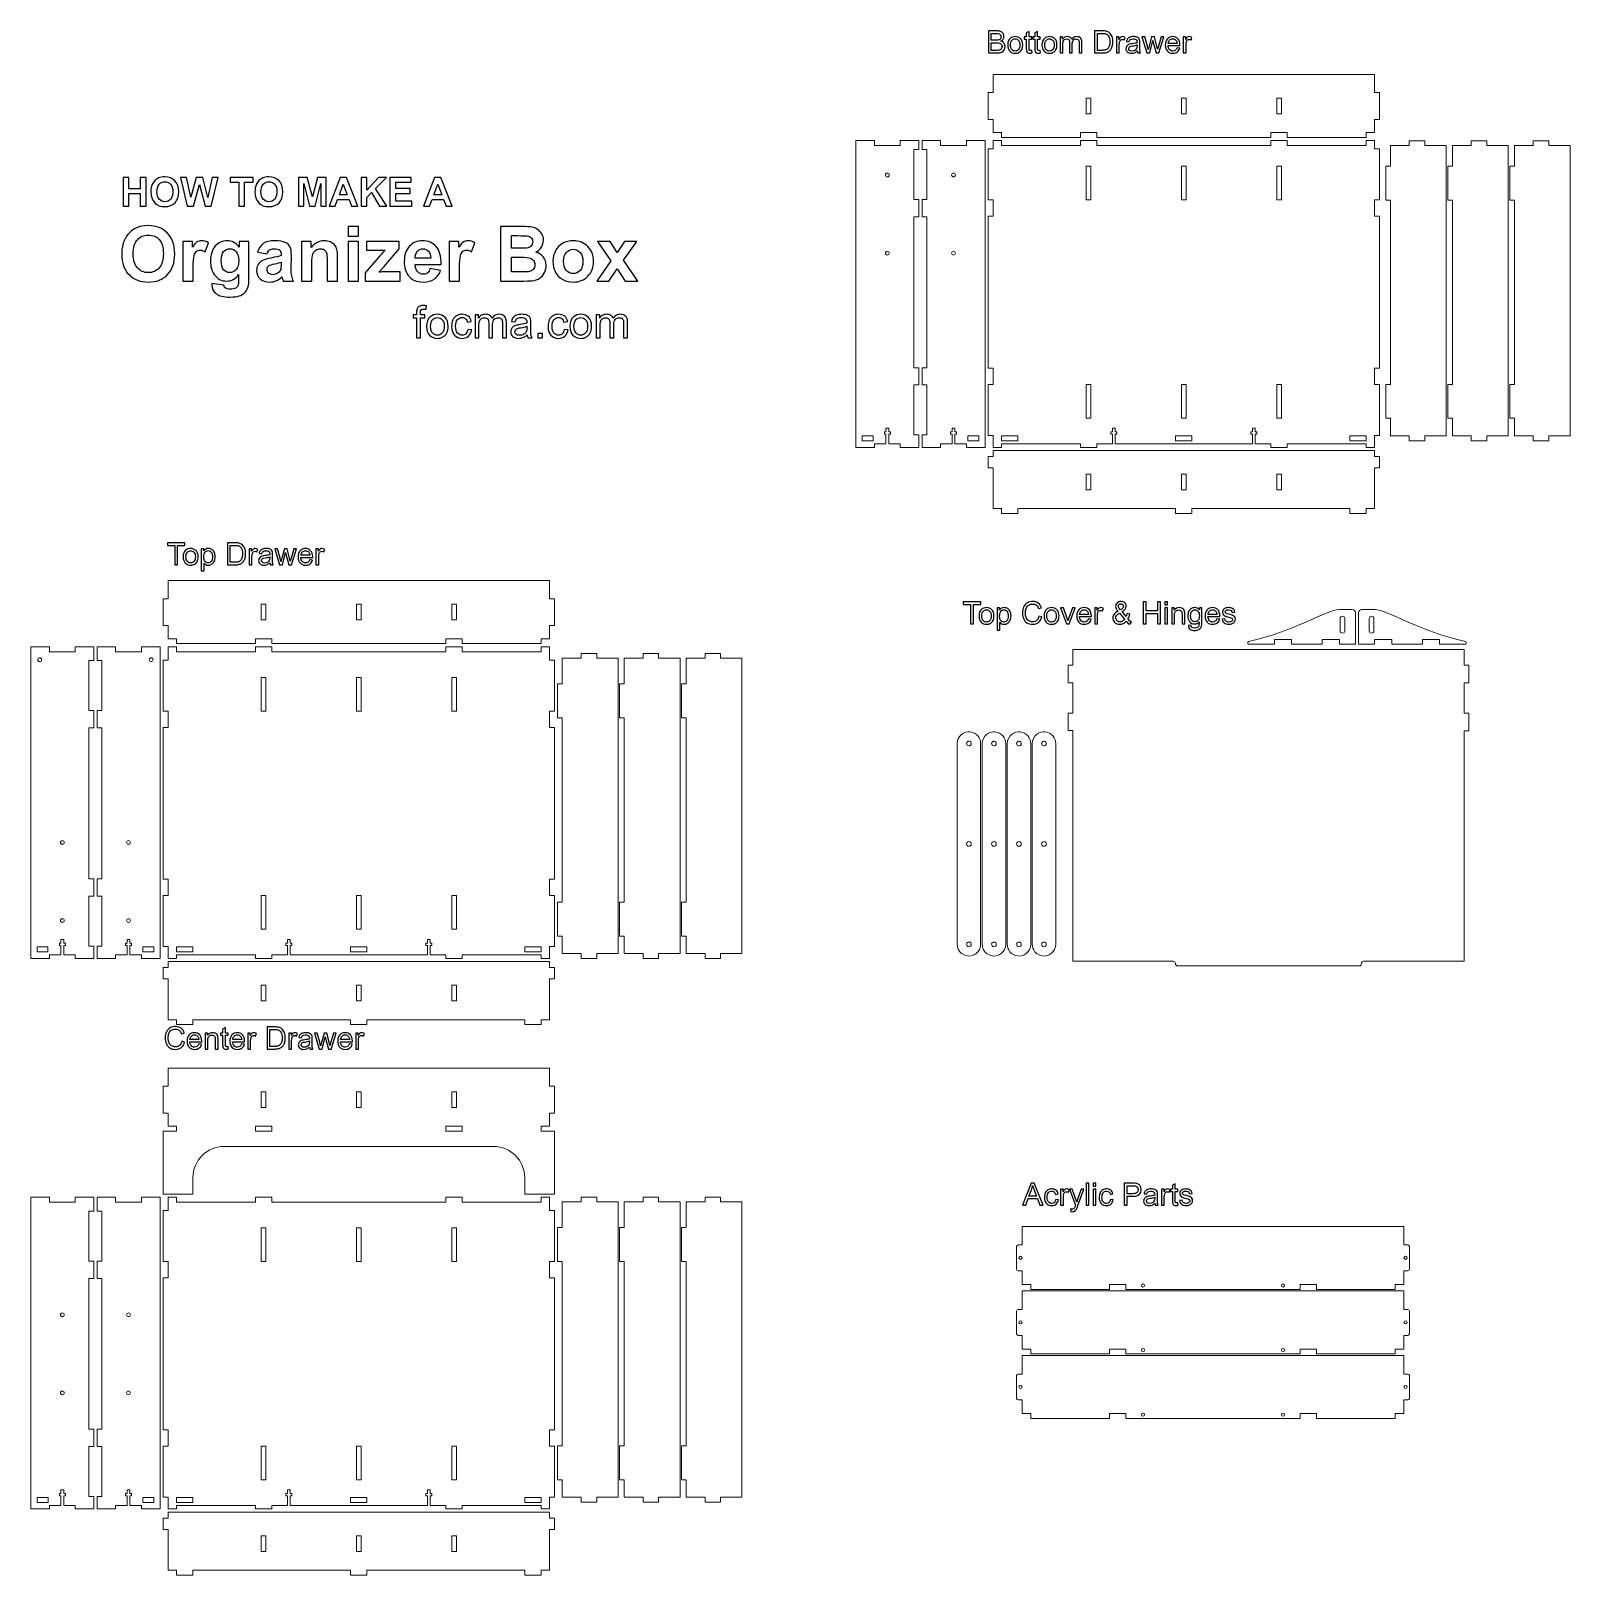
# Model space of a CAD drawing. Header units: centimetres. Extents: x -49.2 to 49.2, y -49.4 to 49.4.
import ezdxf

# ---------------------------------------------------------------- set-up
doc = ezdxf.new("R2010")
doc.units = ezdxf.units.CM
doc.header["$MEASUREMENT"] = 0
doc.layers.add('layer 1', color=7, linetype='Continuous')

msp = doc.modelspace()

# ---------------------------------------------------------------- linework, layer by layer
at = {"layer": 'layer 1', "color": 250}
for points, knots in [([(12.01778, 47.97611), (12.01778, 47.97611), (12.01778, 49.38682), (12.01778, 49.38682), (12.01778, 49.38682), (12.01778, 49.38682), (12.54713, 49.38682), (12.54713, 49.38682), (12.54713, 49.38682), (12.65483, 49.38682), (12.7412, 49.3727), (12.80654, 49.34413), (12.80654, 49.34413), (12.87156, 49.31557), (12.92246, 49.27156), (12.95924, 49.21213), (12.95924, 49.21213), (12.99635, 49.15302), (13.01474, 49.09095), (13.01474, 49.02594), (13.01474, 49.02594), (13.01474, 48.96584), (12.99832, 48.90903), (12.96581, 48.85584), (12.96581, 48.85584), (12.9333, 48.80264), (12.88404, 48.75962), (12.81804, 48.72678), (12.81804, 48.72678), (12.90342, 48.70183), (12.96909, 48.65914), (13.01474, 48.59872), (13.01474, 48.59872), (13.06071, 48.53862), (13.0837, 48.46736), (13.0837, 48.38527), (13.0837, 48.38527), (13.0837, 48.31894), (13.06958, 48.25753), (13.04166, 48.20072), (13.04166, 48.20072), (13.01375, 48.14391), (12.97927, 48.10024), (12.93822, 48.06937), (12.93822, 48.06937), (12.89718, 48.03883), (12.84562, 48.01552), (12.78389, 47.99975), (12.78389, 47.99975), (12.72182, 47.98399), (12.64597, 47.97611), (12.55599, 47.97611), (12.55599, 47.97611), (12.55599, 47.97611), (12.01778, 47.97611), (12.01778, 47.97611)], [0, 0, 0, 0, 0.06666667, 0.06666667, 0.06666667, 0.06666667, 0.13333333, 0.13333333, 0.13333333, 0.13333333, 0.2, 0.2, 0.2, 0.2, 0.26666667, 0.26666667, 0.26666667, 0.26666667, 0.33333333, 0.33333333, 0.33333333, 0.33333333, 0.4, 0.4, 0.4, 0.4, 0.46666667, 0.46666667, 0.46666667, 0.46666667, 0.53333333, 0.53333333, 0.53333333, 0.53333333, 0.6, 0.6, 0.6, 0.6, 0.66666667, 0.66666667, 0.66666667, 0.66666667, 0.73333333, 0.73333333, 0.73333333, 0.73333333, 0.8, 0.8, 0.8, 0.8, 0.86666667, 0.86666667, 0.86666667, 0.86666667, 1, 1, 1, 1]), ([(18.81489, 47.97611), (18.81489, 47.97611), (18.81489, 49.38682), (18.81489, 49.38682), (18.81489, 49.38682), (18.81489, 49.38682), (19.30089, 49.38682), (19.30089, 49.38682), (19.30089, 49.38682), (19.41057, 49.38682), (19.49431, 49.38026), (19.5521, 49.36679), (19.5521, 49.36679), (19.63288, 49.34807), (19.70184, 49.31425), (19.75898, 49.26565), (19.75898, 49.26565), (19.83352, 49.2026), (19.88902, 49.12248), (19.92579, 49.02462), (19.92579, 49.02462), (19.9629, 48.92677), (19.98129, 48.81479), (19.98129, 48.68902), (19.98129, 48.68902), (19.98129, 48.58197), (19.96881, 48.48707), (19.94386, 48.40432), (19.94386, 48.40432), (19.9189, 48.32156), (19.88672, 48.25293), (19.84764, 48.19875), (19.84764, 48.19875), (19.80824, 48.14457), (19.76555, 48.10188), (19.71892, 48.07101), (19.71892, 48.07101), (19.67261, 48.03982), (19.61646, 48.01617), (19.55079, 48.00008), (19.55079, 48.00008), (19.48478, 47.98399), (19.40926, 47.97611), (19.32388, 47.97611), (19.32388, 47.97611), (19.32388, 47.97611), (18.81489, 47.97611), (18.81489, 47.97611)], [0, 0, 0, 0, 0.07692308, 0.07692308, 0.07692308, 0.07692308, 0.15384615, 0.15384615, 0.15384615, 0.15384615, 0.23076923, 0.23076923, 0.23076923, 0.23076923, 0.30769231, 0.30769231, 0.30769231, 0.30769231, 0.38461538, 0.38461538, 0.38461538, 0.38461538, 0.46153846, 0.46153846, 0.46153846, 0.46153846, 0.53846154, 0.53846154, 0.53846154, 0.53846154, 0.61538462, 0.61538462, 0.61538462, 0.61538462, 0.69230769, 0.69230769, 0.69230769, 0.69230769, 0.76923077, 0.76923077, 0.76923077, 0.76923077, 0.84615385, 0.84615385, 0.84615385, 0.84615385, 1, 1, 1, 1]), ([(12.20496, 48.79377), (12.20496, 48.79377), (12.51002, 48.79377), (12.51002, 48.79377), (12.51002, 48.79377), (12.59277, 48.79377), (12.65221, 48.79935), (12.688, 48.81019), (12.688, 48.81019), (12.73561, 48.82431), (12.77141, 48.84795), (12.79538, 48.88079), (12.79538, 48.88079), (12.81935, 48.91363), (12.8315, 48.95468), (12.8315, 49.00426), (12.8315, 49.00426), (12.8315, 49.05122), (12.82034, 49.0926), (12.79768, 49.12806), (12.79768, 49.12806), (12.77535, 49.16385), (12.74317, 49.18848), (12.70146, 49.20162), (12.70146, 49.20162), (12.65976, 49.21475), (12.58817, 49.22132), (12.48703, 49.22132), (12.48703, 49.22132), (12.48703, 49.22132), (12.20496, 49.22132), (12.20496, 49.22132), (12.20496, 49.22132), (12.20496, 49.22132), (12.20496, 48.79377), (12.20496, 48.79377)], [0, 0, 0, 0, 0.1, 0.1, 0.1, 0.1, 0.2, 0.2, 0.2, 0.2, 0.3, 0.3, 0.3, 0.3, 0.4, 0.4, 0.4, 0.4, 0.5, 0.5, 0.5, 0.5, 0.6, 0.6, 0.6, 0.6, 0.7, 0.7, 0.7, 0.7, 0.8, 0.8, 0.8, 0.8, 1, 1, 1, 1]), ([(12.20496, 48.14161), (12.20496, 48.14161), (12.55632, 48.14161), (12.55632, 48.14161), (12.55632, 48.14161), (12.61674, 48.14161), (12.6591, 48.14391), (12.68373, 48.14851), (12.68373, 48.14851), (12.72642, 48.15606), (12.76254, 48.16887), (12.79144, 48.18693), (12.79144, 48.18693), (12.82034, 48.20499), (12.84398, 48.23126), (12.8627, 48.26574), (12.8627, 48.26574), (12.88141, 48.30022), (12.89061, 48.33995), (12.89061, 48.38494), (12.89061, 48.38494), (12.89061, 48.43781), (12.87715, 48.48345), (12.84989, 48.52253), (12.84989, 48.52253), (12.82296, 48.56161), (12.78553, 48.58886), (12.73758, 48.60463), (12.73758, 48.60463), (12.68997, 48.62039), (12.62101, 48.62827), (12.53136, 48.62827), (12.53136, 48.62827), (12.53136, 48.62827), (12.20496, 48.62827), (12.20496, 48.62827), (12.20496, 48.62827), (12.20496, 48.62827), (12.20496, 48.14161), (12.20496, 48.14161)], [0, 0, 0, 0, 0.09090909, 0.09090909, 0.09090909, 0.09090909, 0.18181818, 0.18181818, 0.18181818, 0.18181818, 0.27272727, 0.27272727, 0.27272727, 0.27272727, 0.36363636, 0.36363636, 0.36363636, 0.36363636, 0.45454545, 0.45454545, 0.45454545, 0.45454545, 0.54545455, 0.54545455, 0.54545455, 0.54545455, 0.63636364, 0.63636364, 0.63636364, 0.63636364, 0.72727273, 0.72727273, 0.72727273, 0.72727273, 0.81818182, 0.81818182, 0.81818182, 0.81818182, 1, 1, 1, 1]), ([(13.25314, 48.4874), (13.25314, 48.67621), (13.30568, 48.8161), (13.41109, 48.90706), (13.41109, 48.90706), (13.49877, 48.98259), (13.60615, 49.02035), (13.73257, 49.02035), (13.73257, 49.02035), (13.87279, 49.02035), (13.98772, 48.97438), (14.07704, 48.88243), (14.07704, 48.88243), (14.16603, 48.79082), (14.21069, 48.66373), (14.21069, 48.50184), (14.21069, 48.50184), (14.21069, 48.37049), (14.19099, 48.26738), (14.15158, 48.19218), (14.15158, 48.19218), (14.11218, 48.11698), (14.05471, 48.05853), (13.97918, 48.01683), (13.97918, 48.01683), (13.90398, 47.97512), (13.82156, 47.95444), (13.73257, 47.95444), (13.73257, 47.95444), (13.5894, 47.95444), (13.47381, 48.00008), (13.38548, 48.0917), (13.38548, 48.0917), (13.29714, 48.18332), (13.25314, 48.31532), (13.25314, 48.4874)], [0, 0, 0, 0, 0.1, 0.1, 0.1, 0.1, 0.2, 0.2, 0.2, 0.2, 0.3, 0.3, 0.3, 0.3, 0.4, 0.4, 0.4, 0.4, 0.5, 0.5, 0.5, 0.5, 0.6, 0.6, 0.6, 0.6, 0.7, 0.7, 0.7, 0.7, 0.8, 0.8, 0.8, 0.8, 1, 1, 1, 1]), ([(13.43046, 48.48707), (13.43046, 48.35637), (13.45903, 48.25852), (13.51617, 48.19382), (13.51617, 48.19382), (13.57364, 48.12881), (13.64555, 48.0963), (13.73257, 48.0963), (13.73257, 48.0963), (13.81861, 48.0963), (13.89019, 48.12881), (13.94766, 48.19415), (13.94766, 48.19415), (14.0048, 48.2595), (14.03337, 48.359), (14.03337, 48.49265), (14.03337, 48.49265), (14.03337, 48.61875), (14.00447, 48.7143), (13.947, 48.779), (13.947, 48.779), (13.88954, 48.84401), (13.81795, 48.87652), (13.73257, 48.87652), (13.73257, 48.87652), (13.64555, 48.87652), (13.57364, 48.84434), (13.51617, 48.77965), (13.51617, 48.77965), (13.45903, 48.71496), (13.43046, 48.61743), (13.43046, 48.48707)], [0, 0, 0, 0, 0.11111111, 0.11111111, 0.11111111, 0.11111111, 0.22222222, 0.22222222, 0.22222222, 0.22222222, 0.33333333, 0.33333333, 0.33333333, 0.33333333, 0.44444444, 0.44444444, 0.44444444, 0.44444444, 0.55555556, 0.55555556, 0.55555556, 0.55555556, 0.66666667, 0.66666667, 0.66666667, 0.66666667, 0.77777778, 0.77777778, 0.77777778, 0.77777778, 1, 1, 1, 1]), ([(14.79028, 48.13078), (14.79028, 48.13078), (14.81392, 47.97775), (14.81392, 47.97775), (14.81392, 47.97775), (14.76532, 47.96757), (14.72165, 47.96232), (14.68356, 47.96232), (14.68356, 47.96232), (14.62084, 47.96232), (14.57224, 47.97217), (14.53743, 47.9922), (14.53743, 47.9922), (14.50295, 48.01223), (14.47865, 48.03817), (14.46453, 48.07068), (14.46453, 48.07068), (14.45041, 48.10319), (14.44351, 48.1715), (14.44351, 48.27559), (14.44351, 48.27559), (14.44351, 48.27559), (14.44351, 48.8647), (14.44351, 48.8647), (14.44351, 48.8647), (14.44351, 48.8647), (14.31544, 48.8647), (14.31544, 48.8647), (14.31544, 48.8647), (14.31544, 48.8647), (14.31544, 48.99868), (14.31544, 48.99868), (14.31544, 48.99868), (14.31544, 48.99868), (14.44351, 48.99868), (14.44351, 48.99868), (14.44351, 48.99868), (14.44351, 48.99868), (14.44351, 49.25153), (14.44351, 49.25153), (14.44351, 49.25153), (14.44351, 49.25153), (14.6169, 49.35563), (14.6169, 49.35563), (14.6169, 49.35563), (14.6169, 49.35563), (14.6169, 48.99868), (14.6169, 48.99868), (14.6169, 48.99868), (14.6169, 48.99868), (14.79028, 48.99868), (14.79028, 48.99868), (14.79028, 48.99868), (14.79028, 48.99868), (14.79028, 48.8647), (14.79028, 48.8647), (14.79028, 48.8647), (14.79028, 48.8647), (14.6169, 48.8647), (14.6169, 48.8647), (14.6169, 48.8647), (14.6169, 48.8647), (14.6169, 48.26574), (14.6169, 48.26574), (14.6169, 48.26574), (14.6169, 48.21615), (14.61985, 48.1843), (14.62609, 48.17018), (14.62609, 48.17018), (14.632, 48.15606), (14.64185, 48.1449), (14.65564, 48.13636), (14.65564, 48.13636), (14.66944, 48.12815), (14.68914, 48.12388), (14.71475, 48.12388), (14.71475, 48.12388), (14.7338, 48.12388), (14.75908, 48.12618), (14.79028, 48.13078)], [0, 0, 0, 0, 0.04761905, 0.04761905, 0.04761905, 0.04761905, 0.0952381, 0.0952381, 0.0952381, 0.0952381, 0.14285714, 0.14285714, 0.14285714, 0.14285714, 0.19047619, 0.19047619, 0.19047619, 0.19047619, 0.23809524, 0.23809524, 0.23809524, 0.23809524, 0.28571429, 0.28571429, 0.28571429, 0.28571429, 0.33333333, 0.33333333, 0.33333333, 0.33333333, 0.38095238, 0.38095238, 0.38095238, 0.38095238, 0.42857143, 0.42857143, 0.42857143, 0.42857143, 0.47619048, 0.47619048, 0.47619048, 0.47619048, 0.52380952, 0.52380952, 0.52380952, 0.52380952, 0.57142857, 0.57142857, 0.57142857, 0.57142857, 0.61904762, 0.61904762, 0.61904762, 0.61904762, 0.66666667, 0.66666667, 0.66666667, 0.66666667, 0.71428571, 0.71428571, 0.71428571, 0.71428571, 0.76190476, 0.76190476, 0.76190476, 0.76190476, 0.80952381, 0.80952381, 0.80952381, 0.80952381, 0.85714286, 0.85714286, 0.85714286, 0.85714286, 0.9047619, 0.9047619, 0.9047619, 0.9047619, 1, 1, 1, 1]), ([(15.33769, 48.13078), (15.33769, 48.13078), (15.36133, 47.97775), (15.36133, 47.97775), (15.36133, 47.97775), (15.31273, 47.96757), (15.26906, 47.96232), (15.23097, 47.96232), (15.23097, 47.96232), (15.16825, 47.96232), (15.11965, 47.97217), (15.08484, 47.9922), (15.08484, 47.9922), (15.05036, 48.01223), (15.02606, 48.03817), (15.01194, 48.07068), (15.01194, 48.07068), (14.99782, 48.10319), (14.99092, 48.1715), (14.99092, 48.27559), (14.99092, 48.27559), (14.99092, 48.27559), (14.99092, 48.8647), (14.99092, 48.8647), (14.99092, 48.8647), (14.99092, 48.8647), (14.86285, 48.8647), (14.86285, 48.8647), (14.86285, 48.8647), (14.86285, 48.8647), (14.86285, 48.99868), (14.86285, 48.99868), (14.86285, 48.99868), (14.86285, 48.99868), (14.99092, 48.99868), (14.99092, 48.99868), (14.99092, 48.99868), (14.99092, 48.99868), (14.99092, 49.25153), (14.99092, 49.25153), (14.99092, 49.25153), (14.99092, 49.25153), (15.16431, 49.35563), (15.16431, 49.35563), (15.16431, 49.35563), (15.16431, 49.35563), (15.16431, 48.99868), (15.16431, 48.99868), (15.16431, 48.99868), (15.16431, 48.99868), (15.33769, 48.99868), (15.33769, 48.99868), (15.33769, 48.99868), (15.33769, 48.99868), (15.33769, 48.8647), (15.33769, 48.8647), (15.33769, 48.8647), (15.33769, 48.8647), (15.16431, 48.8647), (15.16431, 48.8647), (15.16431, 48.8647), (15.16431, 48.8647), (15.16431, 48.26574), (15.16431, 48.26574), (15.16431, 48.26574), (15.16431, 48.21615), (15.16726, 48.1843), (15.1735, 48.17018), (15.1735, 48.17018), (15.17941, 48.15606), (15.18926, 48.1449), (15.20305, 48.13636), (15.20305, 48.13636), (15.21685, 48.12815), (15.23655, 48.12388), (15.26216, 48.12388), (15.26216, 48.12388), (15.28121, 48.12388), (15.30649, 48.12618), (15.33769, 48.13078)], [0, 0, 0, 0, 0.04761905, 0.04761905, 0.04761905, 0.04761905, 0.0952381, 0.0952381, 0.0952381, 0.0952381, 0.14285714, 0.14285714, 0.14285714, 0.14285714, 0.19047619, 0.19047619, 0.19047619, 0.19047619, 0.23809524, 0.23809524, 0.23809524, 0.23809524, 0.28571429, 0.28571429, 0.28571429, 0.28571429, 0.33333333, 0.33333333, 0.33333333, 0.33333333, 0.38095238, 0.38095238, 0.38095238, 0.38095238, 0.42857143, 0.42857143, 0.42857143, 0.42857143, 0.47619048, 0.47619048, 0.47619048, 0.47619048, 0.52380952, 0.52380952, 0.52380952, 0.52380952, 0.57142857, 0.57142857, 0.57142857, 0.57142857, 0.61904762, 0.61904762, 0.61904762, 0.61904762, 0.66666667, 0.66666667, 0.66666667, 0.66666667, 0.71428571, 0.71428571, 0.71428571, 0.71428571, 0.76190476, 0.76190476, 0.76190476, 0.76190476, 0.80952381, 0.80952381, 0.80952381, 0.80952381, 0.85714286, 0.85714286, 0.85714286, 0.85714286, 0.9047619, 0.9047619, 0.9047619, 0.9047619, 1, 1, 1, 1]), ([(15.44376, 48.4874), (15.44376, 48.67621), (15.4963, 48.8161), (15.60171, 48.90706), (15.60171, 48.90706), (15.68939, 48.98259), (15.79677, 49.02035), (15.92319, 49.02035), (15.92319, 49.02035), (16.06341, 49.02035), (16.17834, 48.97438), (16.26766, 48.88243), (16.26766, 48.88243), (16.35665, 48.79082), (16.40131, 48.66373), (16.40131, 48.50184), (16.40131, 48.50184), (16.40131, 48.37049), (16.38161, 48.26738), (16.3422, 48.19218), (16.3422, 48.19218), (16.3028, 48.11698), (16.24533, 48.05853), (16.1698, 48.01683), (16.1698, 48.01683), (16.0946, 47.97512), (16.01218, 47.95444), (15.92319, 47.95444), (15.92319, 47.95444), (15.78002, 47.95444), (15.66443, 48.00008), (15.5761, 48.0917), (15.5761, 48.0917), (15.48776, 48.18332), (15.44376, 48.31532), (15.44376, 48.4874)], [0, 0, 0, 0, 0.1, 0.1, 0.1, 0.1, 0.2, 0.2, 0.2, 0.2, 0.3, 0.3, 0.3, 0.3, 0.4, 0.4, 0.4, 0.4, 0.5, 0.5, 0.5, 0.5, 0.6, 0.6, 0.6, 0.6, 0.7, 0.7, 0.7, 0.7, 0.8, 0.8, 0.8, 0.8, 1, 1, 1, 1]), ([(15.62108, 48.48707), (15.62108, 48.35637), (15.64965, 48.25852), (15.70679, 48.19382), (15.70679, 48.19382), (15.76426, 48.12881), (15.83617, 48.0963), (15.92319, 48.0963), (15.92319, 48.0963), (16.00923, 48.0963), (16.08081, 48.12881), (16.13828, 48.19415), (16.13828, 48.19415), (16.19542, 48.2595), (16.22399, 48.359), (16.22399, 48.49265), (16.22399, 48.49265), (16.22399, 48.61875), (16.19509, 48.7143), (16.13762, 48.779), (16.13762, 48.779), (16.08016, 48.84401), (16.00857, 48.87652), (15.92319, 48.87652), (15.92319, 48.87652), (15.83617, 48.87652), (15.76426, 48.84434), (15.70679, 48.77965), (15.70679, 48.77965), (15.64965, 48.71496), (15.62108, 48.61743), (15.62108, 48.48707)], [0, 0, 0, 0, 0.11111111, 0.11111111, 0.11111111, 0.11111111, 0.22222222, 0.22222222, 0.22222222, 0.22222222, 0.33333333, 0.33333333, 0.33333333, 0.33333333, 0.44444444, 0.44444444, 0.44444444, 0.44444444, 0.55555556, 0.55555556, 0.55555556, 0.55555556, 0.66666667, 0.66666667, 0.66666667, 0.66666667, 0.77777778, 0.77777778, 0.77777778, 0.77777778, 1, 1, 1, 1]), ([(16.60458, 47.97611), (16.60458, 47.97611), (16.60458, 48.99868), (16.60458, 48.99868), (16.60458, 48.99868), (16.60458, 48.99868), (16.76023, 48.99868), (16.76023, 48.99868), (16.76023, 48.99868), (16.76023, 48.99868), (16.76023, 48.85419), (16.76023, 48.85419), (16.76023, 48.85419), (16.79208, 48.90411), (16.83477, 48.9445), (16.88797, 48.97471), (16.88797, 48.97471), (16.94117, 49.00525), (17.00159, 49.02035), (17.06956, 49.02035), (17.06956, 49.02035), (17.14509, 49.02035), (17.20715, 49.00459), (17.25542, 48.97339), (17.25542, 48.97339), (17.3037, 48.94187), (17.33785, 48.8982), (17.35755, 48.84172), (17.35755, 48.84172), (17.43899, 48.96092), (17.5444, 49.02035), (17.67443, 49.02035), (17.67443, 49.02035), (17.77623, 49.02035), (17.85471, 48.99244), (17.90922, 48.93629), (17.90922, 48.93629), (17.96406, 48.88014), (17.99165, 48.79377), (17.99165, 48.6772), (17.99165, 48.6772), (17.99165, 48.6772), (17.99165, 47.97611), (17.99165, 47.97611), (17.99165, 47.97611), (17.99165, 47.97611), (17.81826, 47.97611), (17.81826, 47.97611), (17.81826, 47.97611), (17.81826, 47.97611), (17.81826, 48.61973), (17.81826, 48.61973), (17.81826, 48.61973), (17.81826, 48.68869), (17.81235, 48.7386), (17.80119, 48.76914), (17.80119, 48.76914), (17.79002, 48.79968), (17.76966, 48.82398), (17.73978, 48.8427), (17.73978, 48.8427), (17.71023, 48.86142), (17.67542, 48.87061), (17.63569, 48.87061), (17.63569, 48.87061), (17.56344, 48.87061), (17.50368, 48.84664), (17.45606, 48.79903), (17.45606, 48.79903), (17.40845, 48.75108), (17.3848, 48.67457), (17.3848, 48.56949), (17.3848, 48.56949), (17.3848, 48.56949), (17.3848, 47.97611), (17.3848, 47.97611), (17.3848, 47.97611), (17.3848, 47.97611), (17.21142, 47.97611), (17.21142, 47.97611), (17.21142, 47.97611), (17.21142, 47.97611), (17.21142, 48.63976), (17.21142, 48.63976), (17.21142, 48.63976), (17.21142, 48.7166), (17.1973, 48.7744), (17.16906, 48.81282), (17.16906, 48.81282), (17.14082, 48.85124), (17.09452, 48.87061), (17.03048, 48.87061), (17.03048, 48.87061), (16.98188, 48.87061), (16.9369, 48.85781), (16.89552, 48.83219), (16.89552, 48.83219), (16.85415, 48.80658), (16.82426, 48.76914), (16.80555, 48.71956), (16.80555, 48.71956), (16.78716, 48.6703), (16.77796, 48.59904), (16.77796, 48.50611), (16.77796, 48.50611), (16.77796, 48.50611), (16.77796, 47.97611), (16.77796, 47.97611), (16.77796, 47.97611), (16.77796, 47.97611), (16.60458, 47.97611), (16.60458, 47.97611)], [0, 0, 0, 0, 0.03448276, 0.03448276, 0.03448276, 0.03448276, 0.06896552, 0.06896552, 0.06896552, 0.06896552, 0.10344828, 0.10344828, 0.10344828, 0.10344828, 0.13793103, 0.13793103, 0.13793103, 0.13793103, 0.17241379, 0.17241379, 0.17241379, 0.17241379, 0.20689655, 0.20689655, 0.20689655, 0.20689655, 0.24137931, 0.24137931, 0.24137931, 0.24137931, 0.27586207, 0.27586207, 0.27586207, 0.27586207, 0.31034483, 0.31034483, 0.31034483, 0.31034483, 0.34482759, 0.34482759, 0.34482759, 0.34482759, 0.37931034, 0.37931034, 0.37931034, 0.37931034, 0.4137931, 0.4137931, 0.4137931, 0.4137931, 0.44827586, 0.44827586, 0.44827586, 0.44827586, 0.48275862, 0.48275862, 0.48275862, 0.48275862, 0.51724138, 0.51724138, 0.51724138, 0.51724138, 0.55172414, 0.55172414, 0.55172414, 0.55172414, 0.5862069, 0.5862069, 0.5862069, 0.5862069, 0.62068966, 0.62068966, 0.62068966, 0.62068966, 0.65517241, 0.65517241, 0.65517241, 0.65517241, 0.68965517, 0.68965517, 0.68965517, 0.68965517, 0.72413793, 0.72413793, 0.72413793, 0.72413793, 0.75862069, 0.75862069, 0.75862069, 0.75862069, 0.79310345, 0.79310345, 0.79310345, 0.79310345, 0.82758621, 0.82758621, 0.82758621, 0.82758621, 0.86206897, 0.86206897, 0.86206897, 0.86206897, 0.89655172, 0.89655172, 0.89655172, 0.89655172, 0.93103448, 0.93103448, 0.93103448, 0.93103448, 1, 1, 1, 1]), ([(19.00207, 48.14161), (19.00207, 48.14161), (19.30286, 48.14161), (19.30286, 48.14161), (19.30286, 48.14161), (19.39579, 48.14161), (19.46869, 48.15015), (19.52156, 48.16755), (19.52156, 48.16755), (19.57443, 48.18496), (19.61646, 48.20926), (19.64799, 48.24078), (19.64799, 48.24078), (19.69199, 48.28511), (19.72647, 48.34488), (19.7511, 48.41975), (19.7511, 48.41975), (19.77573, 48.49462), (19.7882, 48.58525), (19.7882, 48.69197), (19.7882, 48.69197), (19.7882, 48.83974), (19.7639, 48.95336), (19.71563, 49.03283), (19.71563, 49.03283), (19.66736, 49.1123), (19.60858, 49.1655), (19.53929, 49.19242), (19.53929, 49.19242), (19.48938, 49.2118), (19.40893, 49.22132), (19.29794, 49.22132), (19.29794, 49.22132), (19.29794, 49.22132), (19.00207, 49.22132), (19.00207, 49.22132), (19.00207, 49.22132), (19.00207, 49.22132), (19.00207, 48.14161), (19.00207, 48.14161)], [0, 0, 0, 0, 0.09090909, 0.09090909, 0.09090909, 0.09090909, 0.18181818, 0.18181818, 0.18181818, 0.18181818, 0.27272727, 0.27272727, 0.27272727, 0.27272727, 0.36363636, 0.36363636, 0.36363636, 0.36363636, 0.45454545, 0.45454545, 0.45454545, 0.45454545, 0.54545455, 0.54545455, 0.54545455, 0.54545455, 0.63636364, 0.63636364, 0.63636364, 0.63636364, 0.72727273, 0.72727273, 0.72727273, 0.72727273, 0.81818182, 0.81818182, 0.81818182, 0.81818182, 1, 1, 1, 1]), ([(20.21411, 47.97611), (20.21411, 47.97611), (20.21411, 48.99868), (20.21411, 48.99868), (20.21411, 48.99868), (20.21411, 48.99868), (20.36976, 48.99868), (20.36976, 48.99868), (20.36976, 48.99868), (20.36976, 48.99868), (20.36976, 48.84204), (20.36976, 48.84204), (20.36976, 48.84204), (20.40949, 48.91462), (20.44627, 48.96256), (20.48009, 48.98554), (20.48009, 48.98554), (20.51392, 49.00886), (20.55102, 49.02035), (20.59141, 49.02035), (20.59141, 49.02035), (20.64987, 49.02035), (20.7093, 49.00196), (20.76972, 48.96551), (20.76972, 48.96551), (20.76972, 48.96551), (20.70799, 48.80559), (20.70799, 48.80559), (20.70799, 48.80559), (20.66596, 48.82924), (20.62392, 48.84106), (20.58189, 48.84106), (20.58189, 48.84106), (20.54413, 48.84106), (20.5103, 48.82957), (20.48042, 48.80691), (20.48042, 48.80691), (20.45054, 48.78425), (20.4292, 48.75272), (20.41639, 48.71233), (20.41639, 48.71233), (20.39701, 48.65093), (20.38749, 48.58361), (20.38749, 48.51038), (20.38749, 48.51038), (20.38749, 48.51038), (20.38749, 47.97611), (20.38749, 47.97611), (20.38749, 47.97611), (20.38749, 47.97611), (20.21411, 47.97611), (20.21411, 47.97611)], [0, 0, 0, 0, 0.07142857, 0.07142857, 0.07142857, 0.07142857, 0.14285714, 0.14285714, 0.14285714, 0.14285714, 0.21428571, 0.21428571, 0.21428571, 0.21428571, 0.28571429, 0.28571429, 0.28571429, 0.28571429, 0.35714286, 0.35714286, 0.35714286, 0.35714286, 0.42857143, 0.42857143, 0.42857143, 0.42857143, 0.5, 0.5, 0.5, 0.5, 0.57142857, 0.57142857, 0.57142857, 0.57142857, 0.64285714, 0.64285714, 0.64285714, 0.64285714, 0.71428571, 0.71428571, 0.71428571, 0.71428571, 0.78571429, 0.78571429, 0.78571429, 0.78571429, 0.85714286, 0.85714286, 0.85714286, 0.85714286, 1, 1, 1, 1]), ([(21.5401, 48.10418), (21.47574, 48.04934), (21.41367, 48.01092), (21.35424, 47.98826), (21.35424, 47.98826), (21.2948, 47.9656), (21.2311, 47.95444), (21.16279, 47.95444), (21.16279, 47.95444), (21.05049, 47.95444), (20.96412, 47.98169), (20.9037, 48.03653), (20.9037, 48.03653), (20.84328, 48.09104), (20.81307, 48.16099), (20.81307, 48.24604), (20.81307, 48.24604), (20.81307, 48.29595), (20.82456, 48.3416), (20.84722, 48.38297), (20.84722, 48.38297), (20.87021, 48.42435), (20.90009, 48.45718), (20.93687, 48.48214), (20.93687, 48.48214), (20.97398, 48.5071), (21.01535, 48.52614), (21.06165, 48.53895), (21.06165, 48.53895), (21.0958, 48.54782), (21.14736, 48.55635), (21.21599, 48.56489), (21.21599, 48.56489), (21.35588, 48.58131), (21.45932, 48.60134), (21.52532, 48.62433), (21.52532, 48.62433), (21.52598, 48.64797), (21.52631, 48.66308), (21.52631, 48.66932), (21.52631, 48.66932), (21.52631, 48.73959), (21.50989, 48.78917), (21.47705, 48.81807), (21.47705, 48.81807), (21.43272, 48.85715), (21.36672, 48.87652), (21.27937, 48.87652), (21.27937, 48.87652), (21.1976, 48.87652), (21.13718, 48.86207), (21.09843, 48.83351), (21.09843, 48.83351), (21.05935, 48.80494), (21.03078, 48.75437), (21.01207, 48.68147), (21.01207, 48.68147), (21.01207, 48.68147), (20.84262, 48.70511), (20.84262, 48.70511), (20.84262, 48.70511), (20.85806, 48.77768), (20.88334, 48.83646), (20.91881, 48.88112), (20.91881, 48.88112), (20.95427, 48.92578), (21.0055, 48.95993), (21.07249, 48.98423), (21.07249, 48.98423), (21.13915, 49.0082), (21.21698, 49.02035), (21.30498, 49.02035), (21.30498, 49.02035), (21.39233, 49.02035), (21.46359, 49.01017), (21.51843, 48.98949), (21.51843, 48.98949), (21.57294, 48.9688), (21.61333, 48.94318), (21.63894, 48.91199), (21.63894, 48.91199), (21.66455, 48.88079), (21.68262, 48.84139), (21.69312, 48.79377), (21.69312, 48.79377), (21.69871, 48.76422), (21.70166, 48.71102), (21.70166, 48.63451), (21.70166, 48.63451), (21.70166, 48.63451), (21.70166, 48.40464), (21.70166, 48.40464), (21.70166, 48.40464), (21.70166, 48.24407), (21.70527, 48.1426), (21.7125, 48.09958), (21.7125, 48.09958), (21.71939, 48.05656), (21.73384, 48.01552), (21.75486, 47.97611), (21.75486, 47.97611), (21.75486, 47.97611), (21.57359, 47.97611), (21.57359, 47.97611), (21.57359, 47.97611), (21.55619, 48.01256), (21.54503, 48.05525), (21.5401, 48.10418)], [0, 0, 0, 0, 0.03571429, 0.03571429, 0.03571429, 0.03571429, 0.07142857, 0.07142857, 0.07142857, 0.07142857, 0.10714286, 0.10714286, 0.10714286, 0.10714286, 0.14285714, 0.14285714, 0.14285714, 0.14285714, 0.17857143, 0.17857143, 0.17857143, 0.17857143, 0.21428571, 0.21428571, 0.21428571, 0.21428571, 0.25, 0.25, 0.25, 0.25, 0.28571429, 0.28571429, 0.28571429, 0.28571429, 0.32142857, 0.32142857, 0.32142857, 0.32142857, 0.35714286, 0.35714286, 0.35714286, 0.35714286, 0.39285714, 0.39285714, 0.39285714, 0.39285714, 0.42857143, 0.42857143, 0.42857143, 0.42857143, 0.46428571, 0.46428571, 0.46428571, 0.46428571, 0.5, 0.5, 0.5, 0.5, 0.53571429, 0.53571429, 0.53571429, 0.53571429, 0.57142857, 0.57142857, 0.57142857, 0.57142857, 0.60714286, 0.60714286, 0.60714286, 0.60714286, 0.64285714, 0.64285714, 0.64285714, 0.64285714, 0.67857143, 0.67857143, 0.67857143, 0.67857143, 0.71428571, 0.71428571, 0.71428571, 0.71428571, 0.75, 0.75, 0.75, 0.75, 0.78571429, 0.78571429, 0.78571429, 0.78571429, 0.82142857, 0.82142857, 0.82142857, 0.82142857, 0.85714286, 0.85714286, 0.85714286, 0.85714286, 0.89285714, 0.89285714, 0.89285714, 0.89285714, 0.92857143, 0.92857143, 0.92857143, 0.92857143, 1, 1, 1, 1]), ([(21.52631, 48.48838), (21.46326, 48.46277), (21.36869, 48.44109), (21.24259, 48.42336), (21.24259, 48.42336), (21.171, 48.41318), (21.12043, 48.40169), (21.09088, 48.38888), (21.09088, 48.38888), (21.06132, 48.37607), (21.03867, 48.35736), (21.02258, 48.33306), (21.02258, 48.33306), (21.00648, 48.30843), (20.99828, 48.28117), (20.99828, 48.25096), (20.99828, 48.25096), (20.99828, 48.20532), (21.01568, 48.1669), (21.05082, 48.13636), (21.05082, 48.13636), (21.08595, 48.10582), (21.13718, 48.09039), (21.2045, 48.09039), (21.2045, 48.09039), (21.27116, 48.09039), (21.33059, 48.10483), (21.38281, 48.13406), (21.38281, 48.13406), (21.43469, 48.16296), (21.47311, 48.20269), (21.49741, 48.25293), (21.49741, 48.25293), (21.51613, 48.29201), (21.52532, 48.34948), (21.52532, 48.42533), (21.52532, 48.42533), (21.52532, 48.42533), (21.52631, 48.48838), (21.52631, 48.48838)], [0, 0, 0, 0, 0.09090909, 0.09090909, 0.09090909, 0.09090909, 0.18181818, 0.18181818, 0.18181818, 0.18181818, 0.27272727, 0.27272727, 0.27272727, 0.27272727, 0.36363636, 0.36363636, 0.36363636, 0.36363636, 0.45454545, 0.45454545, 0.45454545, 0.45454545, 0.54545455, 0.54545455, 0.54545455, 0.54545455, 0.63636364, 0.63636364, 0.63636364, 0.63636364, 0.72727273, 0.72727273, 0.72727273, 0.72727273, 0.81818182, 0.81818182, 0.81818182, 0.81818182, 1, 1, 1, 1]), ([(22.15187, 47.97611), (22.15187, 47.97611), (21.84287, 48.99868), (21.84287, 48.99868), (21.84287, 48.99868), (21.84287, 48.99868), (22.02413, 48.99868), (22.02413, 48.99868), (22.02413, 48.99868), (22.02413, 48.99868), (22.18733, 48.40858), (22.18733, 48.40858), (22.18733, 48.40858), (22.18733, 48.40858), (22.24513, 48.1889), (22.24513, 48.1889), (22.24513, 48.1889), (22.24743, 48.19974), (22.26516, 48.27001), (22.298, 48.39972), (22.298, 48.39972), (22.298, 48.39972), (22.45989, 48.99868), (22.45989, 48.99868), (22.45989, 48.99868), (22.45989, 48.99868), (22.63754, 48.99868), (22.63754, 48.99868), (22.63754, 48.99868), (22.63754, 48.99868), (22.79155, 48.40497), (22.79155, 48.40497), (22.79155, 48.40497), (22.79155, 48.40497), (22.84179, 48.21024), (22.84179, 48.21024), (22.84179, 48.21024), (22.84179, 48.21024), (22.90057, 48.4076), (22.90057, 48.4076), (22.90057, 48.4076), (22.90057, 48.4076), (23.07724, 48.99868), (23.07724, 48.99868), (23.07724, 48.99868), (23.07724, 48.99868), (23.2457, 48.99868), (23.2457, 48.99868), (23.2457, 48.99868), (23.2457, 48.99868), (22.92487, 47.97611), (22.92487, 47.97611), (22.92487, 47.97611), (22.92487, 47.97611), (22.74558, 47.97611), (22.74558, 47.97611), (22.74558, 47.97611), (22.74558, 47.97611), (22.58336, 48.58788), (22.58336, 48.58788), (22.58336, 48.58788), (22.58336, 48.58788), (22.54231, 48.7629), (22.54231, 48.7629), (22.54231, 48.7629), (22.54231, 48.7629), (22.33543, 47.97611), (22.33543, 47.97611), (22.33543, 47.97611), (22.33543, 47.97611), (22.15187, 47.97611), (22.15187, 47.97611)], [0, 0, 0, 0, 0.05263158, 0.05263158, 0.05263158, 0.05263158, 0.10526316, 0.10526316, 0.10526316, 0.10526316, 0.15789474, 0.15789474, 0.15789474, 0.15789474, 0.21052632, 0.21052632, 0.21052632, 0.21052632, 0.26315789, 0.26315789, 0.26315789, 0.26315789, 0.31578947, 0.31578947, 0.31578947, 0.31578947, 0.36842105, 0.36842105, 0.36842105, 0.36842105, 0.42105263, 0.42105263, 0.42105263, 0.42105263, 0.47368421, 0.47368421, 0.47368421, 0.47368421, 0.52631579, 0.52631579, 0.52631579, 0.52631579, 0.57894737, 0.57894737, 0.57894737, 0.57894737, 0.63157895, 0.63157895, 0.63157895, 0.63157895, 0.68421053, 0.68421053, 0.68421053, 0.68421053, 0.73684211, 0.73684211, 0.73684211, 0.73684211, 0.78947368, 0.78947368, 0.78947368, 0.78947368, 0.84210526, 0.84210526, 0.84210526, 0.84210526, 0.89473684, 0.89473684, 0.89473684, 0.89473684, 1, 1, 1, 1]), ([(24.08831, 48.30712), (24.08831, 48.30712), (24.26761, 48.28347), (24.26761, 48.28347), (24.26761, 48.28347), (24.2397, 48.17938), (24.18748, 48.09827), (24.1113, 48.0408), (24.1113, 48.0408), (24.03512, 47.98333), (23.93792, 47.95444), (23.81937, 47.95444), (23.81937, 47.95444), (23.67029, 47.95444), (23.55207, 48.00041), (23.46472, 48.09236), (23.46472, 48.09236), (23.37737, 48.18397), (23.3337, 48.31303), (23.3337, 48.47886), (23.3337, 48.47886), (23.3337, 48.65027), (23.3777, 48.78359), (23.46604, 48.87817), (23.46604, 48.87817), (23.55437, 48.97307), (23.66897, 49.02035), (23.80985, 49.02035), (23.80985, 49.02035), (23.94613, 49.02035), (24.05745, 48.97405), (24.14381, 48.88112), (24.14381, 48.88112), (24.23017, 48.78819), (24.27352, 48.6575), (24.27352, 48.48904), (24.27352, 48.48904), (24.27352, 48.47886), (24.27319, 48.46342), (24.27253, 48.44306), (24.27253, 48.44306), (24.27253, 48.44306), (23.51102, 48.44306), (23.51102, 48.44306), (23.51102, 48.44306), (23.51759, 48.33109), (23.54912, 48.24505), (23.60625, 48.18562), (23.60625, 48.18562), (23.66306, 48.12618), (23.73432, 48.0963), (23.81937, 48.0963), (23.81937, 48.0963), (23.88275, 48.0963), (23.93693, 48.11304), (23.98159, 48.14654), (23.98159, 48.14654), (24.02658, 48.18003), (24.06204, 48.23356), (24.08831, 48.30712)], [0, 0, 0, 0, 0.0625, 0.0625, 0.0625, 0.0625, 0.125, 0.125, 0.125, 0.125, 0.1875, 0.1875, 0.1875, 0.1875, 0.25, 0.25, 0.25, 0.25, 0.3125, 0.3125, 0.3125, 0.3125, 0.375, 0.375, 0.375, 0.375, 0.4375, 0.4375, 0.4375, 0.4375, 0.5, 0.5, 0.5, 0.5, 0.5625, 0.5625, 0.5625, 0.5625, 0.625, 0.625, 0.625, 0.625, 0.6875, 0.6875, 0.6875, 0.6875, 0.75, 0.75, 0.75, 0.75, 0.8125, 0.8125, 0.8125, 0.8125, 0.875, 0.875, 0.875, 0.875, 1, 1, 1, 1]), ([(23.52088, 48.58492), (23.52088, 48.58492), (24.09028, 48.58492), (24.09028, 48.58492), (24.09028, 48.58492), (24.08273, 48.67096), (24.06073, 48.73532), (24.02494, 48.77834), (24.02494, 48.77834), (23.9701, 48.845), (23.89851, 48.87849), (23.81083, 48.87849), (23.81083, 48.87849), (23.73137, 48.87849), (23.66471, 48.85189), (23.61052, 48.7987), (23.61052, 48.7987), (23.55667, 48.7455), (23.52679, 48.67424), (23.52088, 48.58492)], [0, 0, 0, 0, 0.16666667, 0.16666667, 0.16666667, 0.16666667, 0.33333333, 0.33333333, 0.33333333, 0.33333333, 0.5, 0.5, 0.5, 0.5, 0.66666667, 0.66666667, 0.66666667, 0.66666667, 1, 1, 1, 1]), ([(24.48467, 47.97611), (24.48467, 47.97611), (24.48467, 48.99868), (24.48467, 48.99868), (24.48467, 48.99868), (24.48467, 48.99868), (24.64032, 48.99868), (24.64032, 48.99868), (24.64032, 48.99868), (24.64032, 48.99868), (24.64032, 48.84204), (24.64032, 48.84204), (24.64032, 48.84204), (24.68005, 48.91462), (24.71683, 48.96256), (24.75065, 48.98554), (24.75065, 48.98554), (24.78448, 49.00886), (24.82158, 49.02035), (24.86197, 49.02035), (24.86197, 49.02035), (24.92043, 49.02035), (24.97986, 49.00196), (25.04028, 48.96551), (25.04028, 48.96551), (25.04028, 48.96551), (24.97855, 48.80559), (24.97855, 48.80559), (24.97855, 48.80559), (24.93652, 48.82924), (24.89448, 48.84106), (24.85245, 48.84106), (24.85245, 48.84106), (24.81469, 48.84106), (24.78086, 48.82957), (24.75098, 48.80691), (24.75098, 48.80691), (24.7211, 48.78425), (24.69976, 48.75272), (24.68695, 48.71233), (24.68695, 48.71233), (24.66757, 48.65093), (24.65805, 48.58361), (24.65805, 48.51038), (24.65805, 48.51038), (24.65805, 48.51038), (24.65805, 47.97611), (24.65805, 47.97611), (24.65805, 47.97611), (24.65805, 47.97611), (24.48467, 47.97611), (24.48467, 47.97611)], [0, 0, 0, 0, 0.07142857, 0.07142857, 0.07142857, 0.07142857, 0.14285714, 0.14285714, 0.14285714, 0.14285714, 0.21428571, 0.21428571, 0.21428571, 0.21428571, 0.28571429, 0.28571429, 0.28571429, 0.28571429, 0.35714286, 0.35714286, 0.35714286, 0.35714286, 0.42857143, 0.42857143, 0.42857143, 0.42857143, 0.5, 0.5, 0.5, 0.5, 0.57142857, 0.57142857, 0.57142857, 0.57142857, 0.64285714, 0.64285714, 0.64285714, 0.64285714, 0.71428571, 0.71428571, 0.71428571, 0.71428571, 0.78571429, 0.78571429, 0.78571429, 0.78571429, 0.85714286, 0.85714286, 0.85714286, 0.85714286, 1, 1, 1, 1]), ([(-43.32913, 38.17795), (-43.32913, 38.17795), (-43.32913, 40.01664), (-43.32913, 40.01664), (-43.32913, 40.01664), (-43.32913, 40.01664), (-42.95677, 40.01664), (-42.95677, 40.01664), (-42.95677, 40.01664), (-42.95677, 40.01664), (-42.95677, 39.29246), (-42.95677, 39.29246), (-42.95677, 39.29246), (-42.95677, 39.29246), (-42.23259, 39.29246), (-42.23259, 39.29246), (-42.23259, 39.29246), (-42.23259, 39.29246), (-42.23259, 40.01664), (-42.23259, 40.01664), (-42.23259, 40.01664), (-42.23259, 40.01664), (-41.86023, 40.01664), (-41.86023, 40.01664), (-41.86023, 40.01664), (-41.86023, 40.01664), (-41.86023, 38.17795), (-41.86023, 38.17795), (-41.86023, 38.17795), (-41.86023, 38.17795), (-42.23259, 38.17795), (-42.23259, 38.17795), (-42.23259, 38.17795), (-42.23259, 38.17795), (-42.23259, 38.98173), (-42.23259, 38.98173), (-42.23259, 38.98173), (-42.23259, 38.98173), (-42.95677, 38.98173), (-42.95677, 38.98173), (-42.95677, 38.98173), (-42.95677, 38.98173), (-42.95677, 38.17795), (-42.95677, 38.17795), (-42.95677, 38.17795), (-42.95677, 38.17795), (-43.32913, 38.17795), (-43.32913, 38.17795)], [0, 0, 0, 0, 0.07692308, 0.07692308, 0.07692308, 0.07692308, 0.15384615, 0.15384615, 0.15384615, 0.15384615, 0.23076923, 0.23076923, 0.23076923, 0.23076923, 0.30769231, 0.30769231, 0.30769231, 0.30769231, 0.38461538, 0.38461538, 0.38461538, 0.38461538, 0.46153846, 0.46153846, 0.46153846, 0.46153846, 0.53846154, 0.53846154, 0.53846154, 0.53846154, 0.61538462, 0.61538462, 0.61538462, 0.61538462, 0.69230769, 0.69230769, 0.69230769, 0.69230769, 0.76923077, 0.76923077, 0.76923077, 0.76923077, 0.84615385, 0.84615385, 0.84615385, 0.84615385, 1, 1, 1, 1]), ([(-41.55165, 39.08617), (-41.55165, 39.27363), (-41.5234, 39.43113), (-41.46733, 39.55868), (-41.46733, 39.55868), (-41.42581, 39.65241), (-41.36846, 39.73673), (-41.29613, 39.8112), (-41.29613, 39.8112), (-41.2238, 39.88567), (-41.14462, 39.94088), (-41.05859, 39.97726), (-41.05859, 39.97726), (-40.94389, 40.02563), (-40.81163, 40.05002), (-40.66183, 40.05002), (-40.66183, 40.05002), (-40.39048, 40.05002), (-40.17391, 39.96571), (-40.01085, 39.7975), (-40.01085, 39.7975), (-39.84821, 39.62887), (-39.76689, 39.39475), (-39.76689, 39.09473), (-39.76689, 39.09473), (-39.76689, 38.79727), (-39.84778, 38.56443), (-40.00913, 38.39666), (-40.00913, 38.39666), (-40.17049, 38.22845), (-40.38663, 38.14457), (-40.6567, 38.14457), (-40.6567, 38.14457), (-40.93019, 38.14457), (-41.14804, 38.22803), (-41.3094, 38.39537), (-41.3094, 38.39537), (-41.47075, 38.56229), (-41.55165, 38.79256), (-41.55165, 39.08617)], [0, 0, 0, 0, 0.09090909, 0.09090909, 0.09090909, 0.09090909, 0.18181818, 0.18181818, 0.18181818, 0.18181818, 0.27272727, 0.27272727, 0.27272727, 0.27272727, 0.36363636, 0.36363636, 0.36363636, 0.36363636, 0.45454545, 0.45454545, 0.45454545, 0.45454545, 0.54545455, 0.54545455, 0.54545455, 0.54545455, 0.63636364, 0.63636364, 0.63636364, 0.63636364, 0.72727273, 0.72727273, 0.72727273, 0.72727273, 0.81818182, 0.81818182, 0.81818182, 0.81818182, 1, 1, 1, 1]), ([(-41.16901, 39.09858), (-41.16901, 38.89014), (-41.12065, 38.73221), (-41.02435, 38.62435), (-41.02435, 38.62435), (-40.92805, 38.51693), (-40.80564, 38.463), (-40.65755, 38.463), (-40.65755, 38.463), (-40.50904, 38.463), (-40.38749, 38.5165), (-40.29204, 38.62307), (-40.29204, 38.62307), (-40.19703, 38.73007), (-40.14952, 38.89014), (-40.14952, 39.10371), (-40.14952, 39.10371), (-40.14952, 39.31472), (-40.19574, 39.47222), (-40.28862, 39.5758), (-40.28862, 39.5758), (-40.38107, 39.6798), (-40.5039, 39.73159), (-40.65755, 39.73159), (-40.65755, 39.73159), (-40.81078, 39.73159), (-40.93447, 39.67895), (-41.0282, 39.57409), (-41.0282, 39.57409), (-41.12193, 39.4688), (-41.16901, 39.31044), (-41.16901, 39.09858)], [0, 0, 0, 0, 0.11111111, 0.11111111, 0.11111111, 0.11111111, 0.22222222, 0.22222222, 0.22222222, 0.22222222, 0.33333333, 0.33333333, 0.33333333, 0.33333333, 0.44444444, 0.44444444, 0.44444444, 0.44444444, 0.55555556, 0.55555556, 0.55555556, 0.55555556, 0.66666667, 0.66666667, 0.66666667, 0.66666667, 0.77777778, 0.77777778, 0.77777778, 0.77777778, 1, 1, 1, 1]), ([(-39.22461, 38.17795), (-39.22461, 38.17795), (-39.65689, 40.01664), (-39.65689, 40.01664), (-39.65689, 40.01664), (-39.65689, 40.01664), (-39.27425, 40.01664), (-39.27425, 40.01664), (-39.27425, 40.01664), (-39.27425, 40.01664), (-39.00076, 38.75361), (-39.00076, 38.75361), (-39.00076, 38.75361), (-39.00076, 38.75361), (-38.66521, 40.01664), (-38.66521, 40.01664), (-38.66521, 40.01664), (-38.66521, 40.01664), (-38.22266, 40.01664), (-38.22266, 40.01664), (-38.22266, 40.01664), (-38.22266, 40.01664), (-37.90166, 38.73221), (-37.90166, 38.73221), (-37.90166, 38.73221), (-37.90166, 38.73221), (-37.62175, 40.01664), (-37.62175, 40.01664), (-37.62175, 40.01664), (-37.62175, 40.01664), (-37.2481, 40.01664), (-37.2481, 40.01664), (-37.2481, 40.01664), (-37.2481, 40.01664), (-37.69108, 38.17795), (-37.69108, 38.17795), (-37.69108, 38.17795), (-37.69108, 38.17795), (-38.08869, 38.17795), (-38.08869, 38.17795), (-38.08869, 38.17795), (-38.08869, 38.17795), (-38.45121, 39.55269), (-38.45121, 39.55269), (-38.45121, 39.55269), (-38.45121, 39.55269), (-38.81629, 38.17795), (-38.81629, 38.17795), (-38.81629, 38.17795), (-38.81629, 38.17795), (-39.22461, 38.17795), (-39.22461, 38.17795)], [0, 0, 0, 0, 0.07142857, 0.07142857, 0.07142857, 0.07142857, 0.14285714, 0.14285714, 0.14285714, 0.14285714, 0.21428571, 0.21428571, 0.21428571, 0.21428571, 0.28571429, 0.28571429, 0.28571429, 0.28571429, 0.35714286, 0.35714286, 0.35714286, 0.35714286, 0.42857143, 0.42857143, 0.42857143, 0.42857143, 0.5, 0.5, 0.5, 0.5, 0.57142857, 0.57142857, 0.57142857, 0.57142857, 0.64285714, 0.64285714, 0.64285714, 0.64285714, 0.71428571, 0.71428571, 0.71428571, 0.71428571, 0.78571429, 0.78571429, 0.78571429, 0.78571429, 0.85714286, 0.85714286, 0.85714286, 0.85714286, 1, 1, 1, 1]), ([(-35.92644, 38.17795), (-35.92644, 38.17795), (-35.92644, 39.70591), (-35.92644, 39.70591), (-35.92644, 39.70591), (-35.92644, 39.70591), (-36.47085, 39.70591), (-36.47085, 39.70591), (-36.47085, 39.70591), (-36.47085, 39.70591), (-36.47085, 40.01664), (-36.47085, 40.01664), (-36.47085, 40.01664), (-36.47085, 40.01664), (-35.01223, 40.01664), (-35.01223, 40.01664), (-35.01223, 40.01664), (-35.01223, 40.01664), (-35.01223, 39.70591), (-35.01223, 39.70591), (-35.01223, 39.70591), (-35.01223, 39.70591), (-35.55408, 39.70591), (-35.55408, 39.70591), (-35.55408, 39.70591), (-35.55408, 39.70591), (-35.55408, 38.17795), (-35.55408, 38.17795), (-35.55408, 38.17795), (-35.55408, 38.17795), (-35.92644, 38.17795), (-35.92644, 38.17795)], [0, 0, 0, 0, 0.11111111, 0.11111111, 0.11111111, 0.11111111, 0.22222222, 0.22222222, 0.22222222, 0.22222222, 0.33333333, 0.33333333, 0.33333333, 0.33333333, 0.44444444, 0.44444444, 0.44444444, 0.44444444, 0.55555556, 0.55555556, 0.55555556, 0.55555556, 0.66666667, 0.66666667, 0.66666667, 0.66666667, 0.77777778, 0.77777778, 0.77777778, 0.77777778, 1, 1, 1, 1]), ([(-34.89453, 39.08617), (-34.89453, 39.27363), (-34.86628, 39.43113), (-34.81021, 39.55868), (-34.81021, 39.55868), (-34.76869, 39.65241), (-34.71134, 39.73673), (-34.63901, 39.8112), (-34.63901, 39.8112), (-34.56668, 39.88567), (-34.4875, 39.94088), (-34.40147, 39.97726), (-34.40147, 39.97726), (-34.28677, 40.02563), (-34.15451, 40.05002), (-34.00471, 40.05002), (-34.00471, 40.05002), (-33.73336, 40.05002), (-33.51679, 39.96571), (-33.35373, 39.7975), (-33.35373, 39.7975), (-33.19109, 39.62887), (-33.10977, 39.39475), (-33.10977, 39.09473), (-33.10977, 39.09473), (-33.10977, 38.79727), (-33.19066, 38.56443), (-33.35201, 38.39666), (-33.35201, 38.39666), (-33.51337, 38.22845), (-33.72951, 38.14457), (-33.99958, 38.14457), (-33.99958, 38.14457), (-34.27307, 38.14457), (-34.49092, 38.22803), (-34.65228, 38.39537), (-34.65228, 38.39537), (-34.81363, 38.56229), (-34.89453, 38.79256), (-34.89453, 39.08617)], [0, 0, 0, 0, 0.09090909, 0.09090909, 0.09090909, 0.09090909, 0.18181818, 0.18181818, 0.18181818, 0.18181818, 0.27272727, 0.27272727, 0.27272727, 0.27272727, 0.36363636, 0.36363636, 0.36363636, 0.36363636, 0.45454545, 0.45454545, 0.45454545, 0.45454545, 0.54545455, 0.54545455, 0.54545455, 0.54545455, 0.63636364, 0.63636364, 0.63636364, 0.63636364, 0.72727273, 0.72727273, 0.72727273, 0.72727273, 0.81818182, 0.81818182, 0.81818182, 0.81818182, 1, 1, 1, 1]), ([(-34.51189, 39.09858), (-34.51189, 38.89014), (-34.46353, 38.73221), (-34.36723, 38.62435), (-34.36723, 38.62435), (-34.27093, 38.51693), (-34.14852, 38.463), (-34.00043, 38.463), (-34.00043, 38.463), (-33.85192, 38.463), (-33.73037, 38.5165), (-33.63492, 38.62307), (-33.63492, 38.62307), (-33.53991, 38.73007), (-33.4924, 38.89014), (-33.4924, 39.10371), (-33.4924, 39.10371), (-33.4924, 39.31472), (-33.53862, 39.47222), (-33.6315, 39.5758), (-33.6315, 39.5758), (-33.72395, 39.6798), (-33.84678, 39.73159), (-34.00043, 39.73159), (-34.00043, 39.73159), (-34.15366, 39.73159), (-34.27735, 39.67895), (-34.37108, 39.57409), (-34.37108, 39.57409), (-34.46481, 39.4688), (-34.51189, 39.31044), (-34.51189, 39.09858)], [0, 0, 0, 0, 0.11111111, 0.11111111, 0.11111111, 0.11111111, 0.22222222, 0.22222222, 0.22222222, 0.22222222, 0.33333333, 0.33333333, 0.33333333, 0.33333333, 0.44444444, 0.44444444, 0.44444444, 0.44444444, 0.55555556, 0.55555556, 0.55555556, 0.55555556, 0.66666667, 0.66666667, 0.66666667, 0.66666667, 0.77777778, 0.77777778, 0.77777778, 0.77777778, 1, 1, 1, 1]), ([(-32.11166, 38.17795), (-32.11166, 38.17795), (-32.11166, 40.01664), (-32.11166, 40.01664), (-32.11166, 40.01664), (-32.11166, 40.01664), (-31.55398, 40.01664), (-31.55398, 40.01664), (-31.55398, 40.01664), (-31.55398, 40.01664), (-31.22442, 38.7626), (-31.22442, 38.7626), (-31.22442, 38.7626), (-31.22442, 38.7626), (-30.89871, 40.01664), (-30.89871, 40.01664), (-30.89871, 40.01664), (-30.89871, 40.01664), (-30.33974, 40.01664), (-30.33974, 40.01664), (-30.33974, 40.01664), (-30.33974, 40.01664), (-30.33974, 38.17795), (-30.33974, 38.17795), (-30.33974, 38.17795), (-30.33974, 38.17795), (-30.68385, 38.17795), (-30.68385, 38.17795), (-30.68385, 38.17795), (-30.68385, 38.17795), (-30.68514, 39.62545), (-30.68514, 39.62545), (-30.68514, 39.62545), (-30.68514, 39.62545), (-31.04765, 38.17795), (-31.04765, 38.17795), (-31.04765, 38.17795), (-31.04765, 38.17795), (-31.40546, 38.17795), (-31.40546, 38.17795), (-31.40546, 38.17795), (-31.40546, 38.17795), (-31.76627, 39.62545), (-31.76627, 39.62545), (-31.76627, 39.62545), (-31.76627, 39.62545), (-31.76755, 38.17795), (-31.76755, 38.17795), (-31.76755, 38.17795), (-31.76755, 38.17795), (-32.11166, 38.17795), (-32.11166, 38.17795)], [0, 0, 0, 0, 0.07142857, 0.07142857, 0.07142857, 0.07142857, 0.14285714, 0.14285714, 0.14285714, 0.14285714, 0.21428571, 0.21428571, 0.21428571, 0.21428571, 0.28571429, 0.28571429, 0.28571429, 0.28571429, 0.35714286, 0.35714286, 0.35714286, 0.35714286, 0.42857143, 0.42857143, 0.42857143, 0.42857143, 0.5, 0.5, 0.5, 0.5, 0.57142857, 0.57142857, 0.57142857, 0.57142857, 0.64285714, 0.64285714, 0.64285714, 0.64285714, 0.71428571, 0.71428571, 0.71428571, 0.71428571, 0.78571429, 0.78571429, 0.78571429, 0.78571429, 0.85714286, 0.85714286, 0.85714286, 0.85714286, 1, 1, 1, 1]), ([(-28.31103, 38.17795), (-28.31103, 38.17795), (-28.71206, 38.17795), (-28.71206, 38.17795), (-28.71206, 38.17795), (-28.71206, 38.17795), (-28.87085, 38.59653), (-28.87085, 38.59653), (-28.87085, 38.59653), (-28.87085, 38.59653), (-29.60829, 38.59653), (-29.60829, 38.59653), (-29.60829, 38.59653), (-29.60829, 38.59653), (-29.76109, 38.17795), (-29.76109, 38.17795), (-29.76109, 38.17795), (-29.76109, 38.17795), (-30.15485, 38.17795), (-30.15485, 38.17795), (-30.15485, 38.17795), (-30.15485, 38.17795), (-29.44095, 40.01664), (-29.44095, 40.01664), (-29.44095, 40.01664), (-29.44095, 40.01664), (-29.04761, 40.01664), (-29.04761, 40.01664), (-29.04761, 40.01664), (-29.04761, 40.01664), (-28.31103, 38.17795), (-28.31103, 38.17795)], [0, 0, 0, 0, 0.11111111, 0.11111111, 0.11111111, 0.11111111, 0.22222222, 0.22222222, 0.22222222, 0.22222222, 0.33333333, 0.33333333, 0.33333333, 0.33333333, 0.44444444, 0.44444444, 0.44444444, 0.44444444, 0.55555556, 0.55555556, 0.55555556, 0.55555556, 0.66666667, 0.66666667, 0.66666667, 0.66666667, 0.77777778, 0.77777778, 0.77777778, 0.77777778, 1, 1, 1, 1]), ([(-28.99155, 38.90726), (-28.99155, 38.90726), (-29.24706, 39.58778), (-29.24706, 39.58778), (-29.24706, 39.58778), (-29.24706, 39.58778), (-29.4953, 38.90726), (-29.4953, 38.90726), (-29.4953, 38.90726), (-29.4953, 38.90726), (-28.99155, 38.90726), (-28.99155, 38.90726)], [0, 0, 0, 0, 0.25, 0.25, 0.25, 0.25, 0.5, 0.5, 0.5, 0.5, 1, 1, 1, 1]), ([(-28.10773, 38.17795), (-28.10773, 38.17795), (-28.10773, 40.01664), (-28.10773, 40.01664), (-28.10773, 40.01664), (-28.10773, 40.01664), (-27.73537, 40.01664), (-27.73537, 40.01664), (-27.73537, 40.01664), (-27.73537, 40.01664), (-27.73537, 39.20215), (-27.73537, 39.20215), (-27.73537, 39.20215), (-27.73537, 39.20215), (-26.98509, 40.01664), (-26.98509, 40.01664), (-26.98509, 40.01664), (-26.98509, 40.01664), (-26.48604, 40.01664), (-26.48604, 40.01664), (-26.48604, 40.01664), (-26.48604, 40.01664), (-27.17983, 39.30059), (-27.17983, 39.30059), (-27.17983, 39.30059), (-27.17983, 39.30059), (-26.45009, 38.17795), (-26.45009, 38.17795), (-26.45009, 38.17795), (-26.45009, 38.17795), (-26.9303, 38.17795), (-26.9303, 38.17795), (-26.9303, 38.17795), (-26.9303, 38.17795), (-27.4362, 39.04123), (-27.4362, 39.04123), (-27.4362, 39.04123), (-27.4362, 39.04123), (-27.73537, 38.73392), (-27.73537, 38.73392), (-27.73537, 38.73392), (-27.73537, 38.73392), (-27.73537, 38.17795), (-27.73537, 38.17795), (-27.73537, 38.17795), (-27.73537, 38.17795), (-28.10773, 38.17795), (-28.10773, 38.17795)], [0, 0, 0, 0, 0.07692308, 0.07692308, 0.07692308, 0.07692308, 0.15384615, 0.15384615, 0.15384615, 0.15384615, 0.23076923, 0.23076923, 0.23076923, 0.23076923, 0.30769231, 0.30769231, 0.30769231, 0.30769231, 0.38461538, 0.38461538, 0.38461538, 0.38461538, 0.46153846, 0.46153846, 0.46153846, 0.46153846, 0.53846154, 0.53846154, 0.53846154, 0.53846154, 0.61538462, 0.61538462, 0.61538462, 0.61538462, 0.69230769, 0.69230769, 0.69230769, 0.69230769, 0.76923077, 0.76923077, 0.76923077, 0.76923077, 0.84615385, 0.84615385, 0.84615385, 0.84615385, 1, 1, 1, 1]), ([(-26.25835, 38.17795), (-26.25835, 38.17795), (-26.25835, 40.01664), (-26.25835, 40.01664), (-26.25835, 40.01664), (-26.25835, 40.01664), (-24.89731, 40.01664), (-24.89731, 40.01664), (-24.89731, 40.01664), (-24.89731, 40.01664), (-24.89731, 39.70591), (-24.89731, 39.70591), (-24.89731, 39.70591), (-24.89731, 39.70591), (-25.88599, 39.70591), (-25.88599, 39.70591), (-25.88599, 39.70591), (-25.88599, 39.70591), (-25.88599, 39.2976), (-25.88599, 39.2976), (-25.88599, 39.2976), (-25.88599, 39.2976), (-24.96664, 39.2976), (-24.96664, 39.2976), (-24.96664, 39.2976), (-24.96664, 39.2976), (-24.96664, 38.98687), (-24.96664, 38.98687), (-24.96664, 38.98687), (-24.96664, 38.98687), (-25.88599, 38.98687), (-25.88599, 38.98687), (-25.88599, 38.98687), (-25.88599, 38.98687), (-25.88599, 38.48868), (-25.88599, 38.48868), (-25.88599, 38.48868), (-25.88599, 38.48868), (-24.86135, 38.48868), (-24.86135, 38.48868), (-24.86135, 38.48868), (-24.86135, 38.48868), (-24.86135, 38.17795), (-24.86135, 38.17795), (-24.86135, 38.17795), (-24.86135, 38.17795), (-26.25835, 38.17795), (-26.25835, 38.17795)], [0, 0, 0, 0, 0.07692308, 0.07692308, 0.07692308, 0.07692308, 0.15384615, 0.15384615, 0.15384615, 0.15384615, 0.23076923, 0.23076923, 0.23076923, 0.23076923, 0.30769231, 0.30769231, 0.30769231, 0.30769231, 0.38461538, 0.38461538, 0.38461538, 0.38461538, 0.46153846, 0.46153846, 0.46153846, 0.46153846, 0.53846154, 0.53846154, 0.53846154, 0.53846154, 0.61538462, 0.61538462, 0.61538462, 0.61538462, 0.69230769, 0.69230769, 0.69230769, 0.69230769, 0.76923077, 0.76923077, 0.76923077, 0.76923077, 0.84615385, 0.84615385, 0.84615385, 0.84615385, 1, 1, 1, 1]), ([(-22.2711, 38.17795), (-22.2711, 38.17795), (-22.67213, 38.17795), (-22.67213, 38.17795), (-22.67213, 38.17795), (-22.67213, 38.17795), (-22.83092, 38.59653), (-22.83092, 38.59653), (-22.83092, 38.59653), (-22.83092, 38.59653), (-23.56836, 38.59653), (-23.56836, 38.59653), (-23.56836, 38.59653), (-23.56836, 38.59653), (-23.72116, 38.17795), (-23.72116, 38.17795), (-23.72116, 38.17795), (-23.72116, 38.17795), (-24.11492, 38.17795), (-24.11492, 38.17795), (-24.11492, 38.17795), (-24.11492, 38.17795), (-23.40102, 40.01664), (-23.40102, 40.01664), (-23.40102, 40.01664), (-23.40102, 40.01664), (-23.00768, 40.01664), (-23.00768, 40.01664), (-23.00768, 40.01664), (-23.00768, 40.01664), (-22.2711, 38.17795), (-22.2711, 38.17795)], [0, 0, 0, 0, 0.11111111, 0.11111111, 0.11111111, 0.11111111, 0.22222222, 0.22222222, 0.22222222, 0.22222222, 0.33333333, 0.33333333, 0.33333333, 0.33333333, 0.44444444, 0.44444444, 0.44444444, 0.44444444, 0.55555556, 0.55555556, 0.55555556, 0.55555556, 0.66666667, 0.66666667, 0.66666667, 0.66666667, 0.77777778, 0.77777778, 0.77777778, 0.77777778, 1, 1, 1, 1]), ([(-22.95162, 38.90726), (-22.95162, 38.90726), (-23.20713, 39.58778), (-23.20713, 39.58778), (-23.20713, 39.58778), (-23.20713, 39.58778), (-23.45537, 38.90726), (-23.45537, 38.90726), (-23.45537, 38.90726), (-23.45537, 38.90726), (-22.95162, 38.90726), (-22.95162, 38.90726)], [0, 0, 0, 0, 0.25, 0.25, 0.25, 0.25, 0.5, 0.5, 0.5, 0.5, 1, 1, 1, 1]), ([(-43.40997, 35.10449), (-43.40997, 35.45981), (-43.35643, 35.75833), (-43.25016, 36.00007), (-43.25016, 36.00007), (-43.17147, 36.17773), (-43.06277, 36.33754), (-42.92567, 36.47869), (-42.92567, 36.47869), (-42.78858, 36.61984), (-42.6385, 36.72449), (-42.47545, 36.79344), (-42.47545, 36.79344), (-42.25804, 36.88511), (-42.00738, 36.93135), (-41.72345, 36.93135), (-41.72345, 36.93135), (-41.20915, 36.93135), (-40.79867, 36.77154), (-40.4896, 36.45273), (-40.4896, 36.45273), (-40.18134, 36.13311), (-40.02721, 35.68938), (-40.02721, 35.12072), (-40.02721, 35.12072), (-40.02721, 34.55693), (-40.18053, 34.11563), (-40.48635, 33.79763), (-40.48635, 33.79763), (-40.79218, 33.47882), (-41.20184, 33.31983), (-41.71372, 33.31983), (-41.71372, 33.31983), (-42.23209, 33.31983), (-42.64499, 33.47801), (-42.95082, 33.7952), (-42.95082, 33.7952), (-43.25665, 34.11157), (-43.40997, 34.548), (-43.40997, 35.10449)], [0, 0, 0, 0, 0.09090909, 0.09090909, 0.09090909, 0.09090909, 0.18181818, 0.18181818, 0.18181818, 0.18181818, 0.27272727, 0.27272727, 0.27272727, 0.27272727, 0.36363636, 0.36363636, 0.36363636, 0.36363636, 0.45454545, 0.45454545, 0.45454545, 0.45454545, 0.54545455, 0.54545455, 0.54545455, 0.54545455, 0.63636364, 0.63636364, 0.63636364, 0.63636364, 0.72727273, 0.72727273, 0.72727273, 0.72727273, 0.81818182, 0.81818182, 0.81818182, 0.81818182, 1, 1, 1, 1]), ([(-28.93549, 36.24993), (-28.93549, 36.24993), (-28.93549, 36.86807), (-28.93549, 36.86807), (-28.93549, 36.86807), (-28.93549, 36.86807), (-28.26867, 36.86807), (-28.26867, 36.86807), (-28.26867, 36.86807), (-28.26867, 36.86807), (-28.26867, 36.24993), (-28.26867, 36.24993), (-28.26867, 36.24993), (-28.26867, 36.24993), (-28.93549, 36.24993), (-28.93549, 36.24993)], [0, 0, 0, 0, 0.2, 0.2, 0.2, 0.2, 0.4, 0.4, 0.4, 0.4, 0.6, 0.6, 0.6, 0.6, 1, 1, 1, 1]), ([(-19.1912, 36.86807), (-19.1912, 36.86807), (-17.79753, 36.86807), (-17.79753, 36.86807), (-17.79753, 36.86807), (-17.52091, 36.86807), (-17.31567, 36.85672), (-17.1802, 36.834), (-17.1802, 36.834), (-17.04392, 36.81048), (-16.92305, 36.76261), (-16.81597, 36.69042), (-16.81597, 36.69042), (-16.70889, 36.61741), (-16.61965, 36.52087), (-16.54827, 36.4), (-16.54827, 36.4), (-16.47688, 36.27913), (-16.44119, 36.14285), (-16.44119, 35.99277), (-16.44119, 35.99277), (-16.44119, 35.83053), (-16.48499, 35.68046), (-16.5726, 35.54498), (-16.5726, 35.54498), (-16.66021, 35.4087), (-16.77946, 35.3073), (-16.92954, 35.23916), (-16.92954, 35.23916), (-16.71781, 35.17669), (-16.55557, 35.07123), (-16.44119, 34.92197), (-16.44119, 34.92197), (-16.32762, 34.77271), (-16.27083, 34.59749), (-16.27083, 34.39549), (-16.27083, 34.39549), (-16.27083, 34.2365), (-16.30734, 34.08237), (-16.38116, 33.93229), (-16.38116, 33.93229), (-16.45498, 33.78222), (-16.55557, 33.66216), (-16.68374, 33.57211), (-16.68374, 33.57211), (-16.8111, 33.48288), (-16.96847, 33.42772), (-17.15586, 33.40663), (-17.15586, 33.40663), (-17.27268, 33.39446), (-17.55579, 33.38634), (-18.00439, 33.3831), (-18.00439, 33.3831), (-18.00439, 33.3831), (-19.1912, 33.3831), (-19.1912, 33.3831), (-19.1912, 33.3831), (-19.1912, 33.3831), (-19.1912, 36.86807), (-19.1912, 36.86807)], [0, 0, 0, 0, 0.0625, 0.0625, 0.0625, 0.0625, 0.125, 0.125, 0.125, 0.125, 0.1875, 0.1875, 0.1875, 0.1875, 0.25, 0.25, 0.25, 0.25, 0.3125, 0.3125, 0.3125, 0.3125, 0.375, 0.375, 0.375, 0.375, 0.4375, 0.4375, 0.4375, 0.4375, 0.5, 0.5, 0.5, 0.5, 0.5625, 0.5625, 0.5625, 0.5625, 0.625, 0.625, 0.625, 0.625, 0.6875, 0.6875, 0.6875, 0.6875, 0.75, 0.75, 0.75, 0.75, 0.8125, 0.8125, 0.8125, 0.8125, 0.875, 0.875, 0.875, 0.875, 1, 1, 1, 1]), ([(-42.68474, 35.12802), (-42.68474, 34.73296), (-42.59308, 34.43362), (-42.41055, 34.2292), (-42.41055, 34.2292), (-42.22803, 34.02558), (-41.99602, 33.92337), (-41.71534, 33.92337), (-41.71534, 33.92337), (-41.43385, 33.92337), (-41.20347, 34.02477), (-41.02257, 34.22676), (-41.02257, 34.22676), (-40.84248, 34.42957), (-40.75243, 34.73296), (-40.75243, 35.13775), (-40.75243, 35.13775), (-40.75243, 35.53768), (-40.84004, 35.83621), (-41.01608, 36.03252), (-41.01608, 36.03252), (-41.1913, 36.22965), (-41.42412, 36.3278), (-41.71534, 36.3278), (-41.71534, 36.3278), (-42.00576, 36.3278), (-42.2402, 36.22803), (-42.41785, 36.02928), (-42.41785, 36.02928), (-42.59551, 35.82972), (-42.68474, 35.52957), (-42.68474, 35.12802)], [0, 0, 0, 0, 0.11111111, 0.11111111, 0.11111111, 0.11111111, 0.22222222, 0.22222222, 0.22222222, 0.22222222, 0.33333333, 0.33333333, 0.33333333, 0.33333333, 0.44444444, 0.44444444, 0.44444444, 0.44444444, 0.55555556, 0.55555556, 0.55555556, 0.55555556, 0.66666667, 0.66666667, 0.66666667, 0.66666667, 0.77777778, 0.77777778, 0.77777778, 0.77777778, 1, 1, 1, 1]), ([(-38.84527, 33.3831), (-38.84527, 33.3831), (-39.51209, 33.3831), (-39.51209, 33.3831), (-39.51209, 33.3831), (-39.51209, 33.3831), (-39.51209, 35.90922), (-39.51209, 35.90922), (-39.51209, 35.90922), (-39.51209, 35.90922), (-38.89394, 35.90922), (-38.89394, 35.90922), (-38.89394, 35.90922), (-38.89394, 35.90922), (-38.89394, 35.55066), (-38.89394, 35.55066), (-38.89394, 35.55066), (-38.78768, 35.72021), (-38.69195, 35.83134), (-38.60678, 35.88407), (-38.60678, 35.88407), (-38.5216, 35.9368), (-38.42506, 35.96276), (-38.31717, 35.96276), (-38.31717, 35.96276), (-38.16466, 35.96276), (-38.01783, 35.92058), (-37.87668, 35.83702), (-37.87668, 35.83702), (-37.87668, 35.83702), (-38.08354, 35.25457), (-38.08354, 35.25457), (-38.08354, 35.25457), (-38.1963, 35.32758), (-38.30095, 35.36408), (-38.39748, 35.36408), (-38.39748, 35.36408), (-38.49158, 35.36408), (-38.57108, 35.33812), (-38.63598, 35.28702), (-38.63598, 35.28702), (-38.70088, 35.2351), (-38.75198, 35.14262), (-38.7893, 35.00796), (-38.7893, 35.00796), (-38.82661, 34.8733), (-38.84527, 34.591), (-38.84527, 34.16186), (-38.84527, 34.16186), (-38.84527, 34.16186), (-38.84527, 33.3831), (-38.84527, 33.3831)], [0, 0, 0, 0, 0.07142857, 0.07142857, 0.07142857, 0.07142857, 0.14285714, 0.14285714, 0.14285714, 0.14285714, 0.21428571, 0.21428571, 0.21428571, 0.21428571, 0.28571429, 0.28571429, 0.28571429, 0.28571429, 0.35714286, 0.35714286, 0.35714286, 0.35714286, 0.42857143, 0.42857143, 0.42857143, 0.42857143, 0.5, 0.5, 0.5, 0.5, 0.57142857, 0.57142857, 0.57142857, 0.57142857, 0.64285714, 0.64285714, 0.64285714, 0.64285714, 0.71428571, 0.71428571, 0.71428571, 0.71428571, 0.78571429, 0.78571429, 0.78571429, 0.78571429, 0.85714286, 0.85714286, 0.85714286, 0.85714286, 1, 1, 1, 1]), ([(-37.65198, 33.22248), (-37.65198, 33.22248), (-36.88782, 33.13), (-36.88782, 33.13), (-36.88782, 33.13), (-36.87484, 33.03996), (-36.84563, 32.9783), (-36.80021, 32.94423), (-36.80021, 32.94423), (-36.73612, 32.89637), (-36.63634, 32.87204), (-36.50006, 32.87204), (-36.50006, 32.87204), (-36.32565, 32.87204), (-36.19504, 32.89799), (-36.10743, 32.95072), (-36.10743, 32.95072), (-36.04902, 32.98561), (-36.00441, 33.04158), (-35.97439, 33.11946), (-35.97439, 33.11946), (-35.95411, 33.17462), (-35.94357, 33.27764), (-35.94357, 33.42609), (-35.94357, 33.42609), (-35.94357, 33.42609), (-35.94032, 33.7952), (-35.94032, 33.7952), (-35.94032, 33.7952), (-36.1415, 33.5202), (-36.3946, 33.3831), (-36.69962, 33.3831), (-36.69962, 33.3831), (-37.0387, 33.3831), (-37.30803, 33.52668), (-37.50596, 33.81304), (-37.50596, 33.81304), (-37.66172, 34.03937), (-37.73959, 34.32167), (-37.73959, 34.65833), (-37.73959, 34.65833), (-37.73959, 35.08178), (-37.63738, 35.40464), (-37.43376, 35.62773), (-37.43376, 35.62773), (-37.23015, 35.85081), (-36.97624, 35.96276), (-36.67285, 35.96276), (-36.67285, 35.96276), (-36.36053, 35.96276), (-36.10256, 35.82566), (-35.89976, 35.55147), (-35.89976, 35.55147), (-35.89976, 35.55147), (-35.89976, 35.90922), (-35.89976, 35.90922), (-35.89976, 35.90922), (-35.89976, 35.90922), (-35.27675, 35.90922), (-35.27675, 35.90922), (-35.27675, 35.90922), (-35.27675, 35.90922), (-35.27675, 33.64431), (-35.27675, 33.64431), (-35.27675, 33.64431), (-35.27675, 33.3466), (-35.30108, 33.12351), (-35.35057, 32.97668), (-35.35057, 32.97668), (-35.39924, 32.82904), (-35.46819, 32.71385), (-35.55743, 32.62948), (-35.55743, 32.62948), (-35.64585, 32.54593), (-35.76429, 32.47941), (-35.91274, 32.43236), (-35.91274, 32.43236), (-36.06119, 32.3845), (-36.24858, 32.36097), (-36.47491, 32.36097), (-36.47491, 32.36097), (-36.90323, 32.36097), (-37.20662, 32.43479), (-37.3859, 32.58162), (-37.3859, 32.58162), (-37.56518, 32.72926), (-37.65441, 32.91503), (-37.65441, 33.14136), (-37.65441, 33.14136), (-37.65441, 33.16326), (-37.6536, 33.19084), (-37.65198, 33.22248)], [0, 0, 0, 0, 0.04166667, 0.04166667, 0.04166667, 0.04166667, 0.08333333, 0.08333333, 0.08333333, 0.08333333, 0.125, 0.125, 0.125, 0.125, 0.16666667, 0.16666667, 0.16666667, 0.16666667, 0.20833333, 0.20833333, 0.20833333, 0.20833333, 0.25, 0.25, 0.25, 0.25, 0.29166667, 0.29166667, 0.29166667, 0.29166667, 0.33333333, 0.33333333, 0.33333333, 0.33333333, 0.375, 0.375, 0.375, 0.375, 0.41666667, 0.41666667, 0.41666667, 0.41666667, 0.45833333, 0.45833333, 0.45833333, 0.45833333, 0.5, 0.5, 0.5, 0.5, 0.54166667, 0.54166667, 0.54166667, 0.54166667, 0.58333333, 0.58333333, 0.58333333, 0.58333333, 0.625, 0.625, 0.625, 0.625, 0.66666667, 0.66666667, 0.66666667, 0.66666667, 0.70833333, 0.70833333, 0.70833333, 0.70833333, 0.75, 0.75, 0.75, 0.75, 0.79166667, 0.79166667, 0.79166667, 0.79166667, 0.83333333, 0.83333333, 0.83333333, 0.83333333, 0.875, 0.875, 0.875, 0.875, 0.91666667, 0.91666667, 0.91666667, 0.91666667, 1, 1, 1, 1]), ([(-34.11914, 35.13045), (-34.11914, 35.13045), (-34.72269, 35.23753), (-34.72269, 35.23753), (-34.72269, 35.23753), (-34.65454, 35.48414), (-34.53692, 35.66667), (-34.37062, 35.7851), (-34.37062, 35.7851), (-34.20432, 35.90354), (-33.9569, 35.96276), (-33.62917, 35.96276), (-33.62917, 35.96276), (-33.33146, 35.96276), (-33.10918, 35.92788), (-32.96316, 35.8573), (-32.96316, 35.8573), (-32.81796, 35.78673), (-32.71493, 35.69749), (-32.65571, 35.58879), (-32.65571, 35.58879), (-32.5965, 35.48009), (-32.56648, 35.28134), (-32.56648, 34.99092), (-32.56648, 34.99092), (-32.56648, 34.99092), (-32.57622, 34.21216), (-32.57622, 34.21216), (-32.57622, 34.21216), (-32.57622, 33.9907), (-32.56567, 33.82683), (-32.54458, 33.72138), (-32.54458, 33.72138), (-32.52349, 33.61592), (-32.48374, 33.50316), (-32.42533, 33.3831), (-32.42533, 33.3831), (-32.42533, 33.3831), (-33.08728, 33.3831), (-33.08728, 33.3831), (-33.08728, 33.3831), (-33.10432, 33.42691), (-33.12622, 33.4918), (-33.15137, 33.57779), (-33.15137, 33.57779), (-33.16191, 33.61754), (-33.17002, 33.6435), (-33.17489, 33.65567), (-33.17489, 33.65567), (-33.28846, 33.54372), (-33.41014, 33.46017), (-33.53994, 33.40419), (-33.53994, 33.40419), (-33.66973, 33.34822), (-33.80764, 33.31983), (-33.95447, 33.31983), (-33.95447, 33.31983), (-34.21324, 33.31983), (-34.41767, 33.3904), (-34.56693, 33.53155), (-34.56693, 33.53155), (-34.7162, 33.67189), (-34.79083, 33.85036), (-34.79083, 34.06614), (-34.79083, 34.06614), (-34.79083, 34.2081), (-34.75676, 34.33546), (-34.68862, 34.44741), (-34.68862, 34.44741), (-34.62047, 34.55855), (-34.52556, 34.64454), (-34.40226, 34.70376), (-34.40226, 34.70376), (-34.27976, 34.76297), (-34.10292, 34.81489), (-33.87172, 34.85951), (-33.87172, 34.85951), (-33.56022, 34.91792), (-33.34362, 34.97308), (-33.22356, 35.02337), (-33.22356, 35.02337), (-33.22356, 35.02337), (-33.22356, 35.0907), (-33.22356, 35.0907), (-33.22356, 35.0907), (-33.22356, 35.2205), (-33.2552, 35.31298), (-33.31848, 35.36895), (-33.31848, 35.36895), (-33.38256, 35.42411), (-33.50262, 35.45169), (-33.67865, 35.45169), (-33.67865, 35.45169), (-33.7979, 35.45169), (-33.89038, 35.42817), (-33.9569, 35.38031), (-33.9569, 35.38031), (-34.02423, 35.33326), (-34.07777, 35.2497), (-34.11914, 35.13045)], [0, 0, 0, 0, 0.03846154, 0.03846154, 0.03846154, 0.03846154, 0.07692308, 0.07692308, 0.07692308, 0.07692308, 0.11538462, 0.11538462, 0.11538462, 0.11538462, 0.15384615, 0.15384615, 0.15384615, 0.15384615, 0.19230769, 0.19230769, 0.19230769, 0.19230769, 0.23076923, 0.23076923, 0.23076923, 0.23076923, 0.26923077, 0.26923077, 0.26923077, 0.26923077, 0.30769231, 0.30769231, 0.30769231, 0.30769231, 0.34615385, 0.34615385, 0.34615385, 0.34615385, 0.38461538, 0.38461538, 0.38461538, 0.38461538, 0.42307692, 0.42307692, 0.42307692, 0.42307692, 0.46153846, 0.46153846, 0.46153846, 0.46153846, 0.5, 0.5, 0.5, 0.5, 0.53846154, 0.53846154, 0.53846154, 0.53846154, 0.57692308, 0.57692308, 0.57692308, 0.57692308, 0.61538462, 0.61538462, 0.61538462, 0.61538462, 0.65384615, 0.65384615, 0.65384615, 0.65384615, 0.69230769, 0.69230769, 0.69230769, 0.69230769, 0.73076923, 0.73076923, 0.73076923, 0.73076923, 0.76923077, 0.76923077, 0.76923077, 0.76923077, 0.80769231, 0.80769231, 0.80769231, 0.80769231, 0.84615385, 0.84615385, 0.84615385, 0.84615385, 0.88461538, 0.88461538, 0.88461538, 0.88461538, 0.92307692, 0.92307692, 0.92307692, 0.92307692, 1, 1, 1, 1]), ([(-29.61123, 33.3831), (-29.61123, 33.3831), (-30.27805, 33.3831), (-30.27805, 33.3831), (-30.27805, 33.3831), (-30.27805, 33.3831), (-30.27805, 34.6705), (-30.27805, 34.6705), (-30.27805, 34.6705), (-30.27805, 34.94306), (-30.29265, 35.1191), (-30.32104, 35.1986), (-30.32104, 35.1986), (-30.35025, 35.27891), (-30.39648, 35.34056), (-30.46138, 35.38517), (-30.46138, 35.38517), (-30.52628, 35.42979), (-30.60415, 35.45169), (-30.69501, 35.45169), (-30.69501, 35.45169), (-30.81183, 35.45169), (-30.91647, 35.42006), (-31.00895, 35.35678), (-31.00895, 35.35678), (-31.10224, 35.29351), (-31.16551, 35.20914), (-31.19959, 35.10531), (-31.19959, 35.10531), (-31.23447, 35.00066), (-31.2515, 34.80759), (-31.2515, 34.52529), (-31.2515, 34.52529), (-31.2515, 34.52529), (-31.2515, 33.3831), (-31.2515, 33.3831), (-31.2515, 33.3831), (-31.2515, 33.3831), (-31.91832, 33.3831), (-31.91832, 33.3831), (-31.91832, 33.3831), (-31.91832, 33.3831), (-31.91832, 35.90922), (-31.91832, 35.90922), (-31.91832, 35.90922), (-31.91832, 35.90922), (-31.30018, 35.90922), (-31.30018, 35.90922), (-31.30018, 35.90922), (-31.30018, 35.90922), (-31.30018, 35.53849), (-31.30018, 35.53849), (-31.30018, 35.53849), (-31.07871, 35.82161), (-30.80047, 35.96276), (-30.46381, 35.96276), (-30.46381, 35.96276), (-30.31617, 35.96276), (-30.1807, 35.93599), (-30.05821, 35.88326), (-30.05821, 35.88326), (-29.9349, 35.82972), (-29.84243, 35.76239), (-29.77996, 35.68046), (-29.77996, 35.68046), (-29.71669, 35.59771), (-29.67288, 35.50442), (-29.64855, 35.39978), (-29.64855, 35.39978), (-29.6234, 35.29513), (-29.61123, 35.14587), (-29.61123, 34.95118), (-29.61123, 34.95118), (-29.61123, 34.95118), (-29.61123, 33.3831), (-29.61123, 33.3831)], [0, 0, 0, 0, 0.05, 0.05, 0.05, 0.05, 0.1, 0.1, 0.1, 0.1, 0.15, 0.15, 0.15, 0.15, 0.2, 0.2, 0.2, 0.2, 0.25, 0.25, 0.25, 0.25, 0.3, 0.3, 0.3, 0.3, 0.35, 0.35, 0.35, 0.35, 0.4, 0.4, 0.4, 0.4, 0.45, 0.45, 0.45, 0.45, 0.5, 0.5, 0.5, 0.5, 0.55, 0.55, 0.55, 0.55, 0.6, 0.6, 0.6, 0.6, 0.65, 0.65, 0.65, 0.65, 0.7, 0.7, 0.7, 0.7, 0.75, 0.75, 0.75, 0.75, 0.8, 0.8, 0.8, 0.8, 0.85, 0.85, 0.85, 0.85, 0.9, 0.9, 0.9, 0.9, 1, 1, 1, 1]), ([(-28.93549, 33.3831), (-28.93549, 33.3831), (-28.93549, 35.90922), (-28.93549, 35.90922), (-28.93549, 35.90922), (-28.93549, 35.90922), (-28.26867, 35.90922), (-28.26867, 35.90922), (-28.26867, 35.90922), (-28.26867, 35.90922), (-28.26867, 33.3831), (-28.26867, 33.3831), (-28.26867, 33.3831), (-28.26867, 33.3831), (-28.93549, 33.3831), (-28.93549, 33.3831)], [0, 0, 0, 0, 0.2, 0.2, 0.2, 0.2, 0.4, 0.4, 0.4, 0.4, 0.6, 0.6, 0.6, 0.6, 1, 1, 1, 1]), ([(-27.85576, 33.3831), (-27.85576, 33.3831), (-27.85576, 33.90877), (-27.85576, 33.90877), (-27.85576, 33.90877), (-27.85576, 33.90877), (-26.9107, 34.99174), (-26.9107, 34.99174), (-26.9107, 34.99174), (-26.75495, 35.16939), (-26.64057, 35.29432), (-26.56593, 35.36895), (-26.56593, 35.36895), (-26.64381, 35.36408), (-26.74602, 35.36084), (-26.87257, 35.35922), (-26.87257, 35.35922), (-26.87257, 35.35922), (-27.76329, 35.35435), (-27.76329, 35.35435), (-27.76329, 35.35435), (-27.76329, 35.35435), (-27.76329, 35.90922), (-27.76329, 35.90922), (-27.76329, 35.90922), (-27.76329, 35.90922), (-25.67522, 35.90922), (-25.67522, 35.90922), (-25.67522, 35.90922), (-25.67522, 35.90922), (-25.67522, 35.43709), (-25.67522, 35.43709), (-25.67522, 35.43709), (-25.67522, 35.43709), (-26.63975, 34.32573), (-26.63975, 34.32573), (-26.63975, 34.32573), (-26.63975, 34.32573), (-26.97965, 33.95744), (-26.97965, 33.95744), (-26.97965, 33.95744), (-26.7947, 33.96717), (-26.6795, 33.97204), (-26.63489, 33.97204), (-26.63489, 33.97204), (-26.63489, 33.97204), (-25.60221, 33.97204), (-25.60221, 33.97204), (-25.60221, 33.97204), (-25.60221, 33.97204), (-25.60221, 33.3831), (-25.60221, 33.3831), (-25.60221, 33.3831), (-25.60221, 33.3831), (-27.85576, 33.3831), (-27.85576, 33.3831)], [0, 0, 0, 0, 0.06666667, 0.06666667, 0.06666667, 0.06666667, 0.13333333, 0.13333333, 0.13333333, 0.13333333, 0.2, 0.2, 0.2, 0.2, 0.26666667, 0.26666667, 0.26666667, 0.26666667, 0.33333333, 0.33333333, 0.33333333, 0.33333333, 0.4, 0.4, 0.4, 0.4, 0.46666667, 0.46666667, 0.46666667, 0.46666667, 0.53333333, 0.53333333, 0.53333333, 0.53333333, 0.6, 0.6, 0.6, 0.6, 0.66666667, 0.66666667, 0.66666667, 0.66666667, 0.73333333, 0.73333333, 0.73333333, 0.73333333, 0.8, 0.8, 0.8, 0.8, 0.86666667, 0.86666667, 0.86666667, 0.86666667, 1, 1, 1, 1]), ([(-23.68937, 34.18133), (-23.68937, 34.18133), (-23.02255, 34.06939), (-23.02255, 34.06939), (-23.02255, 34.06939), (-23.10773, 33.82521), (-23.2432, 33.63944), (-23.42735, 33.51127), (-23.42735, 33.51127), (-23.61231, 33.38391), (-23.8435, 33.31983), (-24.12013, 33.31983), (-24.12013, 33.31983), (-24.55899, 33.31983), (-24.88429, 33.46341), (-25.09439, 33.75058), (-25.09439, 33.75058), (-25.26069, 33.98096), (-25.34425, 34.27138), (-25.34425, 34.62263), (-25.34425, 34.62263), (-25.34425, 35.04122), (-25.23473, 35.36976), (-25.01652, 35.60664), (-25.01652, 35.60664), (-24.7983, 35.84432), (-24.52168, 35.96276), (-24.18746, 35.96276), (-24.18746, 35.96276), (-23.81268, 35.96276), (-23.51658, 35.83864), (-23.29918, 35.59041), (-23.29918, 35.59041), (-23.08258, 35.34218), (-22.97875, 34.96172), (-22.98848, 34.44903), (-22.98848, 34.44903), (-22.98848, 34.44903), (-24.65796, 34.44903), (-24.65796, 34.44903), (-24.65796, 34.44903), (-24.65309, 34.2511), (-24.59955, 34.09697), (-24.49653, 33.98664), (-24.49653, 33.98664), (-24.39432, 33.87632), (-24.26614, 33.82116), (-24.11364, 33.82116), (-24.11364, 33.82116), (-24.00899, 33.82116), (-23.92138, 33.84955), (-23.8508, 33.90633), (-23.8508, 33.90633), (-23.77942, 33.96312), (-23.72588, 34.05478), (-23.68937, 34.18133)], [0, 0, 0, 0, 0.06666667, 0.06666667, 0.06666667, 0.06666667, 0.13333333, 0.13333333, 0.13333333, 0.13333333, 0.2, 0.2, 0.2, 0.2, 0.26666667, 0.26666667, 0.26666667, 0.26666667, 0.33333333, 0.33333333, 0.33333333, 0.33333333, 0.4, 0.4, 0.4, 0.4, 0.46666667, 0.46666667, 0.46666667, 0.46666667, 0.53333333, 0.53333333, 0.53333333, 0.53333333, 0.6, 0.6, 0.6, 0.6, 0.66666667, 0.66666667, 0.66666667, 0.66666667, 0.73333333, 0.73333333, 0.73333333, 0.73333333, 0.8, 0.8, 0.8, 0.8, 0.86666667, 0.86666667, 0.86666667, 0.86666667, 1, 1, 1, 1]), ([(-21.80492, 33.3831), (-21.80492, 33.3831), (-22.47174, 33.3831), (-22.47174, 33.3831), (-22.47174, 33.3831), (-22.47174, 33.3831), (-22.47174, 35.90922), (-22.47174, 35.90922), (-22.47174, 35.90922), (-22.47174, 35.90922), (-21.85359, 35.90922), (-21.85359, 35.90922), (-21.85359, 35.90922), (-21.85359, 35.90922), (-21.85359, 35.55066), (-21.85359, 35.55066), (-21.85359, 35.55066), (-21.74733, 35.72021), (-21.6516, 35.83134), (-21.56643, 35.88407), (-21.56643, 35.88407), (-21.48125, 35.9368), (-21.38471, 35.96276), (-21.27682, 35.96276), (-21.27682, 35.96276), (-21.12431, 35.96276), (-20.97748, 35.92058), (-20.83633, 35.83702), (-20.83633, 35.83702), (-20.83633, 35.83702), (-21.04319, 35.25457), (-21.04319, 35.25457), (-21.04319, 35.25457), (-21.15595, 35.32758), (-21.2606, 35.36408), (-21.35713, 35.36408), (-21.35713, 35.36408), (-21.45123, 35.36408), (-21.53073, 35.33812), (-21.59563, 35.28702), (-21.59563, 35.28702), (-21.66053, 35.2351), (-21.71163, 35.14262), (-21.74895, 35.00796), (-21.74895, 35.00796), (-21.78626, 34.8733), (-21.80492, 34.591), (-21.80492, 34.16186), (-21.80492, 34.16186), (-21.80492, 34.16186), (-21.80492, 33.3831), (-21.80492, 33.3831)], [0, 0, 0, 0, 0.07142857, 0.07142857, 0.07142857, 0.07142857, 0.14285714, 0.14285714, 0.14285714, 0.14285714, 0.21428571, 0.21428571, 0.21428571, 0.21428571, 0.28571429, 0.28571429, 0.28571429, 0.28571429, 0.35714286, 0.35714286, 0.35714286, 0.35714286, 0.42857143, 0.42857143, 0.42857143, 0.42857143, 0.5, 0.5, 0.5, 0.5, 0.57142857, 0.57142857, 0.57142857, 0.57142857, 0.64285714, 0.64285714, 0.64285714, 0.64285714, 0.71428571, 0.71428571, 0.71428571, 0.71428571, 0.78571429, 0.78571429, 0.78571429, 0.78571429, 0.85714286, 0.85714286, 0.85714286, 0.85714286, 1, 1, 1, 1]), ([(-18.48544, 36.28887), (-18.48544, 36.28887), (-18.48544, 35.48576), (-18.48544, 35.48576), (-18.48544, 35.48576), (-18.48544, 35.48576), (-18.02467, 35.48576), (-18.02467, 35.48576), (-18.02467, 35.48576), (-17.75129, 35.48576), (-17.58094, 35.48982), (-17.51442, 35.49793), (-17.51442, 35.49793), (-17.39436, 35.51172), (-17.29945, 35.5531), (-17.2305, 35.62205), (-17.2305, 35.62205), (-17.16154, 35.691), (-17.12747, 35.78105), (-17.12747, 35.89299), (-17.12747, 35.89299), (-17.12747, 36.00089), (-17.15749, 36.08769), (-17.21671, 36.15502), (-17.21671, 36.15502), (-17.27592, 36.22235), (-17.36435, 36.26291), (-17.48116, 36.2767), (-17.48116, 36.2767), (-17.55093, 36.28481), (-17.75129, 36.28887), (-18.08146, 36.28887), (-18.08146, 36.28887), (-18.08146, 36.28887), (-18.48544, 36.28887), (-18.48544, 36.28887)], [0, 0, 0, 0, 0.1, 0.1, 0.1, 0.1, 0.2, 0.2, 0.2, 0.2, 0.3, 0.3, 0.3, 0.3, 0.4, 0.4, 0.4, 0.4, 0.5, 0.5, 0.5, 0.5, 0.6, 0.6, 0.6, 0.6, 0.7, 0.7, 0.7, 0.7, 0.8, 0.8, 0.8, 0.8, 1, 1, 1, 1]), ([(-15.83683, 34.67699), (-15.83683, 34.89926), (-15.78248, 35.11423), (-15.67296, 35.3219), (-15.67296, 35.3219), (-15.56345, 35.53038), (-15.40851, 35.68857), (-15.20814, 35.79808), (-15.20814, 35.79808), (-15.00777, 35.9076), (-14.78469, 35.96276), (-14.53727, 35.96276), (-14.53727, 35.96276), (-14.15518, 35.96276), (-13.84287, 35.83864), (-13.59869, 35.59041), (-13.59869, 35.59041), (-13.35452, 35.34137), (-13.23283, 35.02824), (-13.23283, 34.64859), (-13.23283, 34.64859), (-13.23283, 34.2657), (-13.35614, 33.94852), (-13.60194, 33.69704), (-13.60194, 33.69704), (-13.84854, 33.44556), (-14.15843, 33.31983), (-14.5324, 33.31983), (-14.5324, 33.31983), (-14.76359, 33.31983), (-14.98424, 33.37255), (-15.19435, 33.4772), (-15.19435, 33.4772), (-15.40364, 33.58185), (-15.56345, 33.73517), (-15.67296, 33.93797), (-15.67296, 33.93797), (-15.78248, 34.13996), (-15.83683, 34.38657), (-15.83683, 34.67699)], [0, 0, 0, 0, 0.09090909, 0.09090909, 0.09090909, 0.09090909, 0.18181818, 0.18181818, 0.18181818, 0.18181818, 0.27272727, 0.27272727, 0.27272727, 0.27272727, 0.36363636, 0.36363636, 0.36363636, 0.36363636, 0.45454545, 0.45454545, 0.45454545, 0.45454545, 0.54545455, 0.54545455, 0.54545455, 0.54545455, 0.63636364, 0.63636364, 0.63636364, 0.63636364, 0.72727273, 0.72727273, 0.72727273, 0.72727273, 0.81818182, 0.81818182, 0.81818182, 0.81818182, 1, 1, 1, 1]), ([(-13.03165, 33.3831), (-13.03165, 33.3831), (-12.12147, 34.68429), (-12.12147, 34.68429), (-12.12147, 34.68429), (-12.12147, 34.68429), (-12.99271, 35.90922), (-12.99271, 35.90922), (-12.99271, 35.90922), (-12.99271, 35.90922), (-12.17825, 35.90922), (-12.17825, 35.90922), (-12.17825, 35.90922), (-12.17825, 35.90922), (-11.73209, 35.21482), (-11.73209, 35.21482), (-11.73209, 35.21482), (-11.73209, 35.21482), (-11.25834, 35.90922), (-11.25834, 35.90922), (-11.25834, 35.90922), (-11.25834, 35.90922), (-10.47633, 35.90922), (-10.47633, 35.90922), (-10.47633, 35.90922), (-10.47633, 35.90922), (-11.33216, 34.71268), (-11.33216, 34.71268), (-11.33216, 34.71268), (-11.33216, 34.71268), (-10.39845, 33.3831), (-10.39845, 33.3831), (-10.39845, 33.3831), (-10.39845, 33.3831), (-11.2121, 33.3831), (-11.2121, 33.3831), (-11.2121, 33.3831), (-11.2121, 33.3831), (-11.73209, 34.16592), (-11.73209, 34.16592), (-11.73209, 34.16592), (-11.73209, 34.16592), (-12.24964, 33.3831), (-12.24964, 33.3831), (-12.24964, 33.3831), (-12.24964, 33.3831), (-13.03165, 33.3831), (-13.03165, 33.3831)], [0, 0, 0, 0, 0.07692308, 0.07692308, 0.07692308, 0.07692308, 0.15384615, 0.15384615, 0.15384615, 0.15384615, 0.23076923, 0.23076923, 0.23076923, 0.23076923, 0.30769231, 0.30769231, 0.30769231, 0.30769231, 0.38461538, 0.38461538, 0.38461538, 0.38461538, 0.46153846, 0.46153846, 0.46153846, 0.46153846, 0.53846154, 0.53846154, 0.53846154, 0.53846154, 0.61538462, 0.61538462, 0.61538462, 0.61538462, 0.69230769, 0.69230769, 0.69230769, 0.69230769, 0.76923077, 0.76923077, 0.76923077, 0.76923077, 0.84615385, 0.84615385, 0.84615385, 0.84615385, 1, 1, 1, 1]), ([(-37.05331, 34.69727), (-37.05331, 34.42957), (-37.00139, 34.23406), (-36.89836, 34.10995), (-36.89836, 34.10995), (-36.79453, 33.98583), (-36.66636, 33.92337), (-36.51466, 33.92337), (-36.51466, 33.92337), (-36.35242, 33.92337), (-36.21451, 33.98745), (-36.10256, 34.11481), (-36.10256, 34.11481), (-35.9898, 34.24217), (-35.93383, 34.43038), (-35.93383, 34.68023), (-35.93383, 34.68023), (-35.93383, 34.94144), (-35.98737, 35.13532), (-36.09526, 35.26187), (-36.09526, 35.26187), (-36.20234, 35.38842), (-36.33863, 35.45169), (-36.5033, 35.45169), (-36.5033, 35.45169), (-36.66311, 35.45169), (-36.79453, 35.38923), (-36.89836, 35.26511), (-36.89836, 35.26511), (-37.00139, 35.141), (-37.05331, 34.95199), (-37.05331, 34.69727)], [0, 0, 0, 0, 0.11111111, 0.11111111, 0.11111111, 0.11111111, 0.22222222, 0.22222222, 0.22222222, 0.22222222, 0.33333333, 0.33333333, 0.33333333, 0.33333333, 0.44444444, 0.44444444, 0.44444444, 0.44444444, 0.55555556, 0.55555556, 0.55555556, 0.55555556, 0.66666667, 0.66666667, 0.66666667, 0.66666667, 0.77777778, 0.77777778, 0.77777778, 0.77777778, 1, 1, 1, 1]), ([(-33.22356, 34.59019), (-33.30874, 34.56179), (-33.44421, 34.52772), (-33.62998, 34.48797), (-33.62998, 34.48797), (-33.81494, 34.44822), (-33.93662, 34.40928), (-33.99341, 34.37197), (-33.99341, 34.37197), (-34.08021, 34.30951), (-34.12401, 34.23163), (-34.12401, 34.13672), (-34.12401, 34.13672), (-34.12401, 34.04262), (-34.08913, 33.96231), (-34.01936, 33.89416), (-34.01936, 33.89416), (-33.9496, 33.82602), (-33.86118, 33.79195), (-33.75329, 33.79195), (-33.75329, 33.79195), (-33.63323, 33.79195), (-33.51803, 33.8317), (-33.40852, 33.91039), (-33.40852, 33.91039), (-33.32821, 33.97123), (-33.27467, 34.04424), (-33.24952, 34.13185), (-33.24952, 34.13185), (-33.23249, 34.18863), (-33.22356, 34.29734), (-33.22356, 34.45715), (-33.22356, 34.45715), (-33.22356, 34.45715), (-33.22356, 34.59019), (-33.22356, 34.59019)], [0, 0, 0, 0, 0.1, 0.1, 0.1, 0.1, 0.2, 0.2, 0.2, 0.2, 0.3, 0.3, 0.3, 0.3, 0.4, 0.4, 0.4, 0.4, 0.5, 0.5, 0.5, 0.5, 0.6, 0.6, 0.6, 0.6, 0.7, 0.7, 0.7, 0.7, 0.8, 0.8, 0.8, 0.8, 1, 1, 1, 1]), ([(-23.65043, 34.85789), (-23.6553, 35.05177), (-23.70478, 35.19941), (-23.7997, 35.3), (-23.7997, 35.3), (-23.89461, 35.4014), (-24.0098, 35.45169), (-24.14608, 35.45169), (-24.14608, 35.45169), (-24.29129, 35.45169), (-24.41135, 35.39815), (-24.50626, 35.29188), (-24.50626, 35.29188), (-24.60118, 35.18562), (-24.64741, 35.04041), (-24.64579, 34.85789), (-24.64579, 34.85789), (-24.64579, 34.85789), (-23.65043, 34.85789), (-23.65043, 34.85789)], [0, 0, 0, 0, 0.16666667, 0.16666667, 0.16666667, 0.16666667, 0.33333333, 0.33333333, 0.33333333, 0.33333333, 0.5, 0.5, 0.5, 0.5, 0.66666667, 0.66666667, 0.66666667, 0.66666667, 1, 1, 1, 1]), ([(-18.48544, 34.90656), (-18.48544, 34.90656), (-18.48544, 33.97204), (-18.48544, 33.97204), (-18.48544, 33.97204), (-18.48544, 33.97204), (-17.83323, 33.97204), (-17.83323, 33.97204), (-17.83323, 33.97204), (-17.58013, 33.97204), (-17.4187, 33.97934), (-17.35056, 33.99313), (-17.35056, 33.99313), (-17.24591, 34.0126), (-17.16073, 34.05884), (-17.09502, 34.13266), (-17.09502, 34.13266), (-17.02932, 34.20729), (-16.99606, 34.30545), (-16.99606, 34.42957), (-16.99606, 34.42957), (-16.99606, 34.53502), (-17.0212, 34.62345), (-17.07231, 34.69645), (-17.07231, 34.69645), (-17.1226, 34.76946), (-17.19643, 34.823), (-17.29215, 34.85626), (-17.29215, 34.85626), (-17.38787, 34.88952), (-17.59635, 34.90656), (-17.91678, 34.90656), (-17.91678, 34.90656), (-17.91678, 34.90656), (-18.48544, 34.90656), (-18.48544, 34.90656)], [0, 0, 0, 0, 0.1, 0.1, 0.1, 0.1, 0.2, 0.2, 0.2, 0.2, 0.3, 0.3, 0.3, 0.3, 0.4, 0.4, 0.4, 0.4, 0.5, 0.5, 0.5, 0.5, 0.6, 0.6, 0.6, 0.6, 0.7, 0.7, 0.7, 0.7, 0.8, 0.8, 0.8, 0.8, 1, 1, 1, 1]), ([(-15.15054, 34.64129), (-15.15054, 34.39063), (-15.09132, 34.19837), (-14.97289, 34.06533), (-14.97289, 34.06533), (-14.85364, 33.93148), (-14.70762, 33.86496), (-14.53321, 33.86496), (-14.53321, 33.86496), (-14.35961, 33.86496), (-14.21359, 33.93148), (-14.09597, 34.06533), (-14.09597, 34.06533), (-13.97834, 34.19837), (-13.91912, 34.39225), (-13.91912, 34.64616), (-13.91912, 34.64616), (-13.91912, 34.89358), (-13.97834, 35.08421), (-14.09597, 35.21725), (-14.09597, 35.21725), (-14.21359, 35.3511), (-14.35961, 35.41762), (-14.53321, 35.41762), (-14.53321, 35.41762), (-14.70762, 35.41762), (-14.85364, 35.3511), (-14.97289, 35.21725), (-14.97289, 35.21725), (-15.09132, 35.08421), (-15.15054, 34.89196), (-15.15054, 34.64129)], [0, 0, 0, 0, 0.11111111, 0.11111111, 0.11111111, 0.11111111, 0.22222222, 0.22222222, 0.22222222, 0.22222222, 0.33333333, 0.33333333, 0.33333333, 0.33333333, 0.44444444, 0.44444444, 0.44444444, 0.44444444, 0.55555556, 0.55555556, 0.55555556, 0.55555556, 0.66666667, 0.66666667, 0.66666667, 0.66666667, 0.77777778, 0.77777778, 0.77777778, 0.77777778, 1, 1, 1, 1]), ([(-24.55541, 29.75102), (-24.55541, 29.75102), (-24.55541, 31.03441), (-24.55541, 31.03441), (-24.55541, 31.03441), (-24.55541, 31.03441), (-24.77737, 31.03441), (-24.77737, 31.03441), (-24.77737, 31.03441), (-24.77737, 31.03441), (-24.77737, 31.22791), (-24.77737, 31.22791), (-24.77737, 31.22791), (-24.77737, 31.22791), (-24.55541, 31.22791), (-24.55541, 31.22791), (-24.55541, 31.22791), (-24.55541, 31.22791), (-24.55541, 31.38442), (-24.55541, 31.38442), (-24.55541, 31.38442), (-24.55541, 31.48355), (-24.54687, 31.55706), (-24.52932, 31.60496), (-24.52932, 31.60496), (-24.50514, 31.66946), (-24.4634, 31.72211), (-24.40269, 31.76242), (-24.40269, 31.76242), (-24.34246, 31.80273), (-24.25756, 31.82265), (-24.14848, 31.82265), (-24.14848, 31.82265), (-24.07781, 31.82265), (-24.00003, 31.81412), (-23.91466, 31.79752), (-23.91466, 31.79752), (-23.91466, 31.79752), (-23.95213, 31.5784), (-23.95213, 31.5784), (-23.95213, 31.5784), (-24.0043, 31.58741), (-24.05315, 31.59216), (-24.09963, 31.59216), (-24.09963, 31.59216), (-24.17551, 31.59216), (-24.22911, 31.57603), (-24.26088, 31.54378), (-24.26088, 31.54378), (-24.29219, 31.51153), (-24.30784, 31.4513), (-24.30784, 31.36308), (-24.30784, 31.36308), (-24.30784, 31.36308), (-24.30784, 31.22791), (-24.30784, 31.22791), (-24.30784, 31.22791), (-24.30784, 31.22791), (-24.02043, 31.22791), (-24.02043, 31.22791), (-24.02043, 31.22791), (-24.02043, 31.22791), (-24.02043, 31.03441), (-24.02043, 31.03441), (-24.02043, 31.03441), (-24.02043, 31.03441), (-24.30499, 31.03441), (-24.30499, 31.03441), (-24.30499, 31.03441), (-24.30499, 31.03441), (-24.30499, 29.75102), (-24.30499, 29.75102), (-24.30499, 29.75102), (-24.30499, 29.75102), (-24.55541, 29.75102), (-24.55541, 29.75102)], [0, 0, 0, 0, 0.05, 0.05, 0.05, 0.05, 0.1, 0.1, 0.1, 0.1, 0.15, 0.15, 0.15, 0.15, 0.2, 0.2, 0.2, 0.2, 0.25, 0.25, 0.25, 0.25, 0.3, 0.3, 0.3, 0.3, 0.35, 0.35, 0.35, 0.35, 0.4, 0.4, 0.4, 0.4, 0.45, 0.45, 0.45, 0.45, 0.5, 0.5, 0.5, 0.5, 0.55, 0.55, 0.55, 0.55, 0.6, 0.6, 0.6, 0.6, 0.65, 0.65, 0.65, 0.65, 0.7, 0.7, 0.7, 0.7, 0.75, 0.75, 0.75, 0.75, 0.8, 0.8, 0.8, 0.8, 0.85, 0.85, 0.85, 0.85, 0.9, 0.9, 0.9, 0.9, 1, 1, 1, 1]), ([(-23.91845, 30.48947), (-23.91845, 30.76217), (-23.84257, 30.96422), (-23.69033, 31.09559), (-23.69033, 31.09559), (-23.5637, 31.20467), (-23.40861, 31.25921), (-23.22601, 31.25921), (-23.22601, 31.25921), (-23.0235, 31.25921), (-22.8575, 31.19282), (-22.7285, 31.06002), (-22.7285, 31.06002), (-22.59997, 30.9277), (-22.53547, 30.74415), (-22.53547, 30.51033), (-22.53547, 30.51033), (-22.53547, 30.32062), (-22.56392, 30.1717), (-22.62084, 30.06309), (-22.62084, 30.06309), (-22.67775, 29.95448), (-22.76075, 29.87006), (-22.86983, 29.80983), (-22.86983, 29.80983), (-22.97844, 29.7496), (-23.09748, 29.71972), (-23.22601, 29.71972), (-23.22601, 29.71972), (-23.4328, 29.71972), (-23.59974, 29.78564), (-23.72732, 29.91796), (-23.72732, 29.91796), (-23.8549, 30.05029), (-23.91845, 30.24095), (-23.91845, 30.48947)], [0, 0, 0, 0, 0.1, 0.1, 0.1, 0.1, 0.2, 0.2, 0.2, 0.2, 0.3, 0.3, 0.3, 0.3, 0.4, 0.4, 0.4, 0.4, 0.5, 0.5, 0.5, 0.5, 0.6, 0.6, 0.6, 0.6, 0.7, 0.7, 0.7, 0.7, 0.8, 0.8, 0.8, 0.8, 1, 1, 1, 1]), ([(-23.66235, 30.48899), (-23.66235, 30.30023), (-23.62108, 30.1589), (-23.53856, 30.06546), (-23.53856, 30.06546), (-23.45556, 29.97156), (-23.35169, 29.9246), (-23.22601, 29.9246), (-23.22601, 29.9246), (-23.10175, 29.9246), (-22.99836, 29.97156), (-22.91536, 30.06594), (-22.91536, 30.06594), (-22.83284, 30.16032), (-22.79158, 30.30402), (-22.79158, 30.49705), (-22.79158, 30.49705), (-22.79158, 30.67918), (-22.83331, 30.81719), (-22.91631, 30.91062), (-22.91631, 30.91062), (-22.99931, 31.00453), (-23.1027, 31.05148), (-23.22601, 31.05148), (-23.22601, 31.05148), (-23.35169, 31.05148), (-23.45556, 31.005), (-23.53856, 30.91157), (-23.53856, 30.91157), (-23.62108, 30.81814), (-23.66235, 30.67728), (-23.66235, 30.48899)], [0, 0, 0, 0, 0.11111111, 0.11111111, 0.11111111, 0.11111111, 0.22222222, 0.22222222, 0.22222222, 0.22222222, 0.33333333, 0.33333333, 0.33333333, 0.33333333, 0.44444444, 0.44444444, 0.44444444, 0.44444444, 0.55555556, 0.55555556, 0.55555556, 0.55555556, 0.66666667, 0.66666667, 0.66666667, 0.66666667, 0.77777778, 0.77777778, 0.77777778, 0.77777778, 1, 1, 1, 1]), ([(-21.27721, 30.29169), (-21.27721, 30.29169), (-21.03249, 30.25755), (-21.03249, 30.25755), (-21.03249, 30.25755), (-21.05952, 30.08918), (-21.12782, 29.9578), (-21.23832, 29.86247), (-21.23832, 29.86247), (-21.34883, 29.76715), (-21.48494, 29.71972), (-21.64572, 29.71972), (-21.64572, 29.71972), (-21.84729, 29.71972), (-22.00949, 29.78564), (-22.13186, 29.91749), (-22.13186, 29.91749), (-22.25469, 30.04934), (-22.31587, 30.2381), (-22.31587, 30.48377), (-22.31587, 30.48377), (-22.31587, 30.64313), (-22.28931, 30.78209), (-22.23667, 30.90161), (-22.23667, 30.90161), (-22.18403, 31.02065), (-22.10387, 31.11029), (-21.99574, 31.16958), (-21.99574, 31.16958), (-21.88808, 31.22934), (-21.77093, 31.25921), (-21.64383, 31.25921), (-21.64383, 31.25921), (-21.484, 31.25921), (-21.35262, 31.2189), (-21.25113, 31.1378), (-21.25113, 31.1378), (-21.14916, 31.0567), (-21.08371, 30.94145), (-21.05525, 30.79253), (-21.05525, 30.79253), (-21.05525, 30.79253), (-21.29713, 30.75553), (-21.29713, 30.75553), (-21.29713, 30.75553), (-21.32037, 30.85466), (-21.36116, 30.92912), (-21.42044, 30.97939), (-21.42044, 30.97939), (-21.47925, 31.02919), (-21.55039, 31.05433), (-21.63387, 31.05433), (-21.63387, 31.05433), (-21.76002, 31.05433), (-21.86247, 31.00927), (-21.94167, 30.91916), (-21.94167, 30.91916), (-22.0204, 30.82857), (-22.05977, 30.68629), (-22.05977, 30.49089), (-22.05977, 30.49089), (-22.05977, 30.29264), (-22.02182, 30.14894), (-21.94594, 30.0593), (-21.94594, 30.0593), (-21.86958, 29.96966), (-21.77046, 29.9246), (-21.64857, 29.9246), (-21.64857, 29.9246), (-21.54992, 29.9246), (-21.46787, 29.95448), (-21.40242, 30.01472), (-21.40242, 30.01472), (-21.3365, 30.07448), (-21.29476, 30.16696), (-21.27721, 30.29169)], [0, 0, 0, 0, 0.05, 0.05, 0.05, 0.05, 0.1, 0.1, 0.1, 0.1, 0.15, 0.15, 0.15, 0.15, 0.2, 0.2, 0.2, 0.2, 0.25, 0.25, 0.25, 0.25, 0.3, 0.3, 0.3, 0.3, 0.35, 0.35, 0.35, 0.35, 0.4, 0.4, 0.4, 0.4, 0.45, 0.45, 0.45, 0.45, 0.5, 0.5, 0.5, 0.5, 0.55, 0.55, 0.55, 0.55, 0.6, 0.6, 0.6, 0.6, 0.65, 0.65, 0.65, 0.65, 0.7, 0.7, 0.7, 0.7, 0.75, 0.75, 0.75, 0.75, 0.8, 0.8, 0.8, 0.8, 0.85, 0.85, 0.85, 0.85, 0.9, 0.9, 0.9, 0.9, 1, 1, 1, 1]), ([(-20.81906, 29.75102), (-20.81906, 29.75102), (-20.81906, 31.22791), (-20.81906, 31.22791), (-20.81906, 31.22791), (-20.81906, 31.22791), (-20.59425, 31.22791), (-20.59425, 31.22791), (-20.59425, 31.22791), (-20.59425, 31.22791), (-20.59425, 31.01923), (-20.59425, 31.01923), (-20.59425, 31.01923), (-20.54825, 31.09132), (-20.48659, 31.14966), (-20.40976, 31.19329), (-20.40976, 31.19329), (-20.33293, 31.2374), (-20.24566, 31.25921), (-20.14748, 31.25921), (-20.14748, 31.25921), (-20.0384, 31.25921), (-19.94876, 31.23645), (-19.87904, 31.19139), (-19.87904, 31.19139), (-19.80933, 31.14586), (-19.76, 31.08278), (-19.73154, 31.00121), (-19.73154, 31.00121), (-19.61392, 31.17337), (-19.46168, 31.25921), (-19.27387, 31.25921), (-19.27387, 31.25921), (-19.12684, 31.25921), (-19.01349, 31.2189), (-18.93476, 31.1378), (-18.93476, 31.1378), (-18.85556, 31.0567), (-18.81572, 30.93196), (-18.81572, 30.7636), (-18.81572, 30.7636), (-18.81572, 30.7636), (-18.81572, 29.75102), (-18.81572, 29.75102), (-18.81572, 29.75102), (-18.81572, 29.75102), (-19.06614, 29.75102), (-19.06614, 29.75102), (-19.06614, 29.75102), (-19.06614, 29.75102), (-19.06614, 30.6806), (-19.06614, 30.6806), (-19.06614, 30.6806), (-19.06614, 30.7802), (-19.07467, 30.85229), (-19.0908, 30.89639), (-19.0908, 30.89639), (-19.10692, 30.9405), (-19.13633, 30.9756), (-19.17949, 31.00263), (-19.17949, 31.00263), (-19.22217, 31.02967), (-19.27245, 31.04295), (-19.32983, 31.04295), (-19.32983, 31.04295), (-19.43417, 31.04295), (-19.52049, 31.00832), (-19.58926, 30.93955), (-19.58926, 30.93955), (-19.65803, 30.87031), (-19.69218, 30.7598), (-19.69218, 30.60803), (-19.69218, 30.60803), (-19.69218, 30.60803), (-19.69218, 29.75102), (-19.69218, 29.75102), (-19.69218, 29.75102), (-19.69218, 29.75102), (-19.9426, 29.75102), (-19.9426, 29.75102), (-19.9426, 29.75102), (-19.9426, 29.75102), (-19.9426, 30.70953), (-19.9426, 30.70953), (-19.9426, 30.70953), (-19.9426, 30.82051), (-19.96299, 30.90398), (-20.00378, 30.95947), (-20.00378, 30.95947), (-20.04457, 31.01496), (-20.11144, 31.04295), (-20.20392, 31.04295), (-20.20392, 31.04295), (-20.27412, 31.04295), (-20.33909, 31.02445), (-20.39885, 30.98745), (-20.39885, 30.98745), (-20.45861, 30.95046), (-20.50177, 30.89639), (-20.5288, 30.82478), (-20.5288, 30.82478), (-20.55536, 30.75364), (-20.56864, 30.65072), (-20.56864, 30.5165), (-20.56864, 30.5165), (-20.56864, 30.5165), (-20.56864, 29.75102), (-20.56864, 29.75102), (-20.56864, 29.75102), (-20.56864, 29.75102), (-20.81906, 29.75102), (-20.81906, 29.75102)], [0, 0, 0, 0, 0.03448276, 0.03448276, 0.03448276, 0.03448276, 0.06896552, 0.06896552, 0.06896552, 0.06896552, 0.10344828, 0.10344828, 0.10344828, 0.10344828, 0.13793103, 0.13793103, 0.13793103, 0.13793103, 0.17241379, 0.17241379, 0.17241379, 0.17241379, 0.20689655, 0.20689655, 0.20689655, 0.20689655, 0.24137931, 0.24137931, 0.24137931, 0.24137931, 0.27586207, 0.27586207, 0.27586207, 0.27586207, 0.31034483, 0.31034483, 0.31034483, 0.31034483, 0.34482759, 0.34482759, 0.34482759, 0.34482759, 0.37931034, 0.37931034, 0.37931034, 0.37931034, 0.4137931, 0.4137931, 0.4137931, 0.4137931, 0.44827586, 0.44827586, 0.44827586, 0.44827586, 0.48275862, 0.48275862, 0.48275862, 0.48275862, 0.51724138, 0.51724138, 0.51724138, 0.51724138, 0.55172414, 0.55172414, 0.55172414, 0.55172414, 0.5862069, 0.5862069, 0.5862069, 0.5862069, 0.62068966, 0.62068966, 0.62068966, 0.62068966, 0.65517241, 0.65517241, 0.65517241, 0.65517241, 0.68965517, 0.68965517, 0.68965517, 0.68965517, 0.72413793, 0.72413793, 0.72413793, 0.72413793, 0.75862069, 0.75862069, 0.75862069, 0.75862069, 0.79310345, 0.79310345, 0.79310345, 0.79310345, 0.82758621, 0.82758621, 0.82758621, 0.82758621, 0.86206897, 0.86206897, 0.86206897, 0.86206897, 0.89655172, 0.89655172, 0.89655172, 0.89655172, 0.93103448, 0.93103448, 0.93103448, 0.93103448, 1, 1, 1, 1]), ([(-17.48395, 29.93599), (-17.57691, 29.85678), (-17.66655, 29.80129), (-17.75239, 29.76857), (-17.75239, 29.76857), (-17.83824, 29.73584), (-17.93024, 29.71972), (-18.02889, 29.71972), (-18.02889, 29.71972), (-18.1911, 29.71972), (-18.31583, 29.75908), (-18.4031, 29.83829), (-18.4031, 29.83829), (-18.49036, 29.91702), (-18.534, 30.01804), (-18.534, 30.14087), (-18.534, 30.14087), (-18.534, 30.21296), (-18.5174, 30.27889), (-18.48467, 30.33865), (-18.48467, 30.33865), (-18.45147, 30.39841), (-18.40831, 30.44583), (-18.35519, 30.48188), (-18.35519, 30.48188), (-18.3016, 30.51792), (-18.24184, 30.54543), (-18.17497, 30.56393), (-18.17497, 30.56393), (-18.12565, 30.57673), (-18.05118, 30.58906), (-17.95206, 30.6014), (-17.95206, 30.6014), (-17.75002, 30.62511), (-17.60062, 30.65404), (-17.50529, 30.68724), (-17.50529, 30.68724), (-17.50435, 30.72139), (-17.50387, 30.7432), (-17.50387, 30.75221), (-17.50387, 30.75221), (-17.50387, 30.85371), (-17.52759, 30.92532), (-17.57501, 30.96706), (-17.57501, 30.96706), (-17.63904, 31.0235), (-17.73437, 31.05148), (-17.86053, 31.05148), (-17.86053, 31.05148), (-17.97862, 31.05148), (-18.06589, 31.03061), (-18.12185, 30.98935), (-18.12185, 30.98935), (-18.17829, 30.94809), (-18.21955, 30.87505), (-18.24659, 30.76976), (-18.24659, 30.76976), (-18.24659, 30.76976), (-18.49131, 30.80391), (-18.49131, 30.80391), (-18.49131, 30.80391), (-18.46902, 30.90873), (-18.4325, 30.99362), (-18.38128, 31.05812), (-18.38128, 31.05812), (-18.33006, 31.12262), (-18.25607, 31.17195), (-18.15932, 31.20704), (-18.15932, 31.20704), (-18.06304, 31.24167), (-17.95064, 31.25921), (-17.82353, 31.25921), (-17.82353, 31.25921), (-17.69738, 31.25921), (-17.59446, 31.24451), (-17.51525, 31.21463), (-17.51525, 31.21463), (-17.43652, 31.18475), (-17.37819, 31.14776), (-17.34119, 31.1027), (-17.34119, 31.1027), (-17.3042, 31.05765), (-17.27812, 31.00073), (-17.26294, 30.93196), (-17.26294, 30.93196), (-17.25488, 30.88928), (-17.25061, 30.81245), (-17.25061, 30.70194), (-17.25061, 30.70194), (-17.25061, 30.70194), (-17.25061, 30.36995), (-17.25061, 30.36995), (-17.25061, 30.36995), (-17.25061, 30.13803), (-17.24539, 29.99148), (-17.23496, 29.92935), (-17.23496, 29.92935), (-17.225, 29.86722), (-17.20413, 29.80793), (-17.17378, 29.75102), (-17.17378, 29.75102), (-17.17378, 29.75102), (-17.43558, 29.75102), (-17.43558, 29.75102), (-17.43558, 29.75102), (-17.46071, 29.80366), (-17.47684, 29.86532), (-17.48395, 29.93599)], [0, 0, 0, 0, 0.03571429, 0.03571429, 0.03571429, 0.03571429, 0.07142857, 0.07142857, 0.07142857, 0.07142857, 0.10714286, 0.10714286, 0.10714286, 0.10714286, 0.14285714, 0.14285714, 0.14285714, 0.14285714, 0.17857143, 0.17857143, 0.17857143, 0.17857143, 0.21428571, 0.21428571, 0.21428571, 0.21428571, 0.25, 0.25, 0.25, 0.25, 0.28571429, 0.28571429, 0.28571429, 0.28571429, 0.32142857, 0.32142857, 0.32142857, 0.32142857, 0.35714286, 0.35714286, 0.35714286, 0.35714286, 0.39285714, 0.39285714, 0.39285714, 0.39285714, 0.42857143, 0.42857143, 0.42857143, 0.42857143, 0.46428571, 0.46428571, 0.46428571, 0.46428571, 0.5, 0.5, 0.5, 0.5, 0.53571429, 0.53571429, 0.53571429, 0.53571429, 0.57142857, 0.57142857, 0.57142857, 0.57142857, 0.60714286, 0.60714286, 0.60714286, 0.60714286, 0.64285714, 0.64285714, 0.64285714, 0.64285714, 0.67857143, 0.67857143, 0.67857143, 0.67857143, 0.71428571, 0.71428571, 0.71428571, 0.71428571, 0.75, 0.75, 0.75, 0.75, 0.78571429, 0.78571429, 0.78571429, 0.78571429, 0.82142857, 0.82142857, 0.82142857, 0.82142857, 0.85714286, 0.85714286, 0.85714286, 0.85714286, 0.89285714, 0.89285714, 0.89285714, 0.89285714, 0.92857143, 0.92857143, 0.92857143, 0.92857143, 1, 1, 1, 1]), ([(-15.11067, 30.29169), (-15.11067, 30.29169), (-14.86595, 30.25755), (-14.86595, 30.25755), (-14.86595, 30.25755), (-14.89298, 30.08918), (-14.96128, 29.9578), (-15.07178, 29.86247), (-15.07178, 29.86247), (-15.18229, 29.76715), (-15.3184, 29.71972), (-15.47918, 29.71972), (-15.47918, 29.71972), (-15.68075, 29.71972), (-15.84295, 29.78564), (-15.96532, 29.91749), (-15.96532, 29.91749), (-16.08815, 30.04934), (-16.14933, 30.2381), (-16.14933, 30.48377), (-16.14933, 30.48377), (-16.14933, 30.64313), (-16.12277, 30.78209), (-16.07013, 30.90161), (-16.07013, 30.90161), (-16.01749, 31.02065), (-15.93733, 31.11029), (-15.8292, 31.16958), (-15.8292, 31.16958), (-15.72154, 31.22934), (-15.60439, 31.25921), (-15.47729, 31.25921), (-15.47729, 31.25921), (-15.31746, 31.25921), (-15.18608, 31.2189), (-15.08459, 31.1378), (-15.08459, 31.1378), (-14.98262, 31.0567), (-14.91717, 30.94145), (-14.88871, 30.79253), (-14.88871, 30.79253), (-14.88871, 30.79253), (-15.13059, 30.75553), (-15.13059, 30.75553), (-15.13059, 30.75553), (-15.15383, 30.85466), (-15.19462, 30.92912), (-15.2539, 30.97939), (-15.2539, 30.97939), (-15.31271, 31.02919), (-15.38385, 31.05433), (-15.46733, 31.05433), (-15.46733, 31.05433), (-15.59348, 31.05433), (-15.69593, 31.00927), (-15.77513, 30.91916), (-15.77513, 30.91916), (-15.85386, 30.82857), (-15.89323, 30.68629), (-15.89323, 30.49089), (-15.89323, 30.49089), (-15.89323, 30.29264), (-15.85528, 30.14894), (-15.7794, 30.0593), (-15.7794, 30.0593), (-15.70304, 29.96966), (-15.60392, 29.9246), (-15.48203, 29.9246), (-15.48203, 29.9246), (-15.38338, 29.9246), (-15.30133, 29.95448), (-15.23588, 30.01472), (-15.23588, 30.01472), (-15.16996, 30.07448), (-15.12822, 30.16696), (-15.11067, 30.29169)], [0, 0, 0, 0, 0.05, 0.05, 0.05, 0.05, 0.1, 0.1, 0.1, 0.1, 0.15, 0.15, 0.15, 0.15, 0.2, 0.2, 0.2, 0.2, 0.25, 0.25, 0.25, 0.25, 0.3, 0.3, 0.3, 0.3, 0.35, 0.35, 0.35, 0.35, 0.4, 0.4, 0.4, 0.4, 0.45, 0.45, 0.45, 0.45, 0.5, 0.5, 0.5, 0.5, 0.55, 0.55, 0.55, 0.55, 0.6, 0.6, 0.6, 0.6, 0.65, 0.65, 0.65, 0.65, 0.7, 0.7, 0.7, 0.7, 0.75, 0.75, 0.75, 0.75, 0.8, 0.8, 0.8, 0.8, 0.85, 0.85, 0.85, 0.85, 0.9, 0.9, 0.9, 0.9, 1, 1, 1, 1]), ([(-14.74642, 30.48947), (-14.74642, 30.76217), (-14.67054, 30.96422), (-14.5183, 31.09559), (-14.5183, 31.09559), (-14.39167, 31.20467), (-14.23658, 31.25921), (-14.05398, 31.25921), (-14.05398, 31.25921), (-13.85147, 31.25921), (-13.68547, 31.19282), (-13.55647, 31.06002), (-13.55647, 31.06002), (-13.42794, 30.9277), (-13.36344, 30.74415), (-13.36344, 30.51033), (-13.36344, 30.51033), (-13.36344, 30.32062), (-13.39189, 30.1717), (-13.44881, 30.06309), (-13.44881, 30.06309), (-13.50572, 29.95448), (-13.58872, 29.87006), (-13.6978, 29.80983), (-13.6978, 29.80983), (-13.80641, 29.7496), (-13.92545, 29.71972), (-14.05398, 29.71972), (-14.05398, 29.71972), (-14.26077, 29.71972), (-14.42771, 29.78564), (-14.55529, 29.91796), (-14.55529, 29.91796), (-14.68287, 30.05029), (-14.74642, 30.24095), (-14.74642, 30.48947)], [0, 0, 0, 0, 0.1, 0.1, 0.1, 0.1, 0.2, 0.2, 0.2, 0.2, 0.3, 0.3, 0.3, 0.3, 0.4, 0.4, 0.4, 0.4, 0.5, 0.5, 0.5, 0.5, 0.6, 0.6, 0.6, 0.6, 0.7, 0.7, 0.7, 0.7, 0.8, 0.8, 0.8, 0.8, 1, 1, 1, 1]), ([(-14.49032, 30.48899), (-14.49032, 30.30023), (-14.44905, 30.1589), (-14.36653, 30.06546), (-14.36653, 30.06546), (-14.28353, 29.97156), (-14.17966, 29.9246), (-14.05398, 29.9246), (-14.05398, 29.9246), (-13.92972, 29.9246), (-13.82633, 29.97156), (-13.74333, 30.06594), (-13.74333, 30.06594), (-13.66081, 30.16032), (-13.61955, 30.30402), (-13.61955, 30.49705), (-13.61955, 30.49705), (-13.61955, 30.67918), (-13.66128, 30.81719), (-13.74428, 30.91062), (-13.74428, 30.91062), (-13.82728, 31.00453), (-13.93067, 31.05148), (-14.05398, 31.05148), (-14.05398, 31.05148), (-14.17966, 31.05148), (-14.28353, 31.005), (-14.36653, 30.91157), (-14.36653, 30.91157), (-14.44905, 30.81814), (-14.49032, 30.67728), (-14.49032, 30.48899)], [0, 0, 0, 0, 0.11111111, 0.11111111, 0.11111111, 0.11111111, 0.22222222, 0.22222222, 0.22222222, 0.22222222, 0.33333333, 0.33333333, 0.33333333, 0.33333333, 0.44444444, 0.44444444, 0.44444444, 0.44444444, 0.55555556, 0.55555556, 0.55555556, 0.55555556, 0.66666667, 0.66666667, 0.66666667, 0.66666667, 0.77777778, 0.77777778, 0.77777778, 0.77777778, 1, 1, 1, 1]), ([(-13.06986, 29.75102), (-13.06986, 29.75102), (-13.06986, 31.22791), (-13.06986, 31.22791), (-13.06986, 31.22791), (-13.06986, 31.22791), (-12.84505, 31.22791), (-12.84505, 31.22791), (-12.84505, 31.22791), (-12.84505, 31.22791), (-12.84505, 31.01923), (-12.84505, 31.01923), (-12.84505, 31.01923), (-12.79905, 31.09132), (-12.73739, 31.14966), (-12.66056, 31.19329), (-12.66056, 31.19329), (-12.58373, 31.2374), (-12.49646, 31.25921), (-12.39828, 31.25921), (-12.39828, 31.25921), (-12.2892, 31.25921), (-12.19956, 31.23645), (-12.12984, 31.19139), (-12.12984, 31.19139), (-12.06013, 31.14586), (-12.0108, 31.08278), (-11.98234, 31.00121), (-11.98234, 31.00121), (-11.86472, 31.17337), (-11.71248, 31.25921), (-11.52467, 31.25921), (-11.52467, 31.25921), (-11.37764, 31.25921), (-11.26429, 31.2189), (-11.18556, 31.1378), (-11.18556, 31.1378), (-11.10636, 31.0567), (-11.06652, 30.93196), (-11.06652, 30.7636), (-11.06652, 30.7636), (-11.06652, 30.7636), (-11.06652, 29.75102), (-11.06652, 29.75102), (-11.06652, 29.75102), (-11.06652, 29.75102), (-11.31694, 29.75102), (-11.31694, 29.75102), (-11.31694, 29.75102), (-11.31694, 29.75102), (-11.31694, 30.6806), (-11.31694, 30.6806), (-11.31694, 30.6806), (-11.31694, 30.7802), (-11.32547, 30.85229), (-11.3416, 30.89639), (-11.3416, 30.89639), (-11.35772, 30.9405), (-11.38713, 30.9756), (-11.43029, 31.00263), (-11.43029, 31.00263), (-11.47297, 31.02967), (-11.52325, 31.04295), (-11.58063, 31.04295), (-11.58063, 31.04295), (-11.68497, 31.04295), (-11.77129, 31.00832), (-11.84006, 30.93955), (-11.84006, 30.93955), (-11.90883, 30.87031), (-11.94298, 30.7598), (-11.94298, 30.60803), (-11.94298, 30.60803), (-11.94298, 30.60803), (-11.94298, 29.75102), (-11.94298, 29.75102), (-11.94298, 29.75102), (-11.94298, 29.75102), (-12.1934, 29.75102), (-12.1934, 29.75102), (-12.1934, 29.75102), (-12.1934, 29.75102), (-12.1934, 30.70953), (-12.1934, 30.70953), (-12.1934, 30.70953), (-12.1934, 30.82051), (-12.21379, 30.90398), (-12.25458, 30.95947), (-12.25458, 30.95947), (-12.29537, 31.01496), (-12.36224, 31.04295), (-12.45472, 31.04295), (-12.45472, 31.04295), (-12.52492, 31.04295), (-12.58989, 31.02445), (-12.64965, 30.98745), (-12.64965, 30.98745), (-12.70941, 30.95046), (-12.75257, 30.89639), (-12.7796, 30.82478), (-12.7796, 30.82478), (-12.80616, 30.75364), (-12.81944, 30.65072), (-12.81944, 30.5165), (-12.81944, 30.5165), (-12.81944, 30.5165), (-12.81944, 29.75102), (-12.81944, 29.75102), (-12.81944, 29.75102), (-12.81944, 29.75102), (-13.06986, 29.75102), (-13.06986, 29.75102)], [0, 0, 0, 0, 0.03448276, 0.03448276, 0.03448276, 0.03448276, 0.06896552, 0.06896552, 0.06896552, 0.06896552, 0.10344828, 0.10344828, 0.10344828, 0.10344828, 0.13793103, 0.13793103, 0.13793103, 0.13793103, 0.17241379, 0.17241379, 0.17241379, 0.17241379, 0.20689655, 0.20689655, 0.20689655, 0.20689655, 0.24137931, 0.24137931, 0.24137931, 0.24137931, 0.27586207, 0.27586207, 0.27586207, 0.27586207, 0.31034483, 0.31034483, 0.31034483, 0.31034483, 0.34482759, 0.34482759, 0.34482759, 0.34482759, 0.37931034, 0.37931034, 0.37931034, 0.37931034, 0.4137931, 0.4137931, 0.4137931, 0.4137931, 0.44827586, 0.44827586, 0.44827586, 0.44827586, 0.48275862, 0.48275862, 0.48275862, 0.48275862, 0.51724138, 0.51724138, 0.51724138, 0.51724138, 0.55172414, 0.55172414, 0.55172414, 0.55172414, 0.5862069, 0.5862069, 0.5862069, 0.5862069, 0.62068966, 0.62068966, 0.62068966, 0.62068966, 0.65517241, 0.65517241, 0.65517241, 0.65517241, 0.68965517, 0.68965517, 0.68965517, 0.68965517, 0.72413793, 0.72413793, 0.72413793, 0.72413793, 0.75862069, 0.75862069, 0.75862069, 0.75862069, 0.79310345, 0.79310345, 0.79310345, 0.79310345, 0.82758621, 0.82758621, 0.82758621, 0.82758621, 0.86206897, 0.86206897, 0.86206897, 0.86206897, 0.89655172, 0.89655172, 0.89655172, 0.89655172, 0.93103448, 0.93103448, 0.93103448, 0.93103448, 1, 1, 1, 1]), ([(-17.50387, 30.49089), (-17.59493, 30.4539), (-17.73152, 30.42259), (-17.91364, 30.39698), (-17.91364, 30.39698), (-18.01704, 30.38228), (-18.09008, 30.36568), (-18.13276, 30.34718), (-18.13276, 30.34718), (-18.17544, 30.32869), (-18.20817, 30.30165), (-18.23141, 30.26656), (-18.23141, 30.26656), (-18.25465, 30.23099), (-18.26651, 30.19162), (-18.26651, 30.14799), (-18.26651, 30.14799), (-18.26651, 30.08206), (-18.24137, 30.02657), (-18.19062, 29.98247), (-18.19062, 29.98247), (-18.13987, 29.93836), (-18.06589, 29.91607), (-17.96866, 29.91607), (-17.96866, 29.91607), (-17.87238, 29.91607), (-17.78654, 29.93694), (-17.71113, 29.97915), (-17.71113, 29.97915), (-17.63619, 30.02088), (-17.5807, 30.07827), (-17.54561, 30.15083), (-17.54561, 30.15083), (-17.51857, 30.20727), (-17.50529, 30.29027), (-17.50529, 30.39983), (-17.50529, 30.39983), (-17.50529, 30.39983), (-17.50387, 30.49089), (-17.50387, 30.49089)], [0, 0, 0, 0, 0.09090909, 0.09090909, 0.09090909, 0.09090909, 0.18181818, 0.18181818, 0.18181818, 0.18181818, 0.27272727, 0.27272727, 0.27272727, 0.27272727, 0.36363636, 0.36363636, 0.36363636, 0.36363636, 0.45454545, 0.45454545, 0.45454545, 0.45454545, 0.54545455, 0.54545455, 0.54545455, 0.54545455, 0.63636364, 0.63636364, 0.63636364, 0.63636364, 0.72727273, 0.72727273, 0.72727273, 0.72727273, 0.81818182, 0.81818182, 0.81818182, 0.81818182, 1, 1, 1, 1]), ([(-16.79483, 29.75102), (-16.79483, 29.75102), (-16.79483, 30.03559), (-16.79483, 30.03559), (-16.79483, 30.03559), (-16.79483, 30.03559), (-16.51026, 30.03559), (-16.51026, 30.03559), (-16.51026, 30.03559), (-16.51026, 30.03559), (-16.51026, 29.75102), (-16.51026, 29.75102), (-16.51026, 29.75102), (-16.51026, 29.75102), (-16.79483, 29.75102), (-16.79483, 29.75102)], [0, 0, 0, 0, 0.2, 0.2, 0.2, 0.2, 0.4, 0.4, 0.4, 0.4, 0.6, 0.6, 0.6, 0.6, 1, 1, 1, 1]), ([(-40.02608, 15.23488), (-40.02608, 15.23488), (-40.02608, 16.48009), (-40.02608, 16.48009), (-40.02608, 16.48009), (-40.02608, 16.48009), (-40.49106, 16.48009), (-40.49106, 16.48009), (-40.49106, 16.48009), (-40.49106, 16.48009), (-40.49106, 16.64559), (-40.49106, 16.64559), (-40.49106, 16.64559), (-40.49106, 16.64559), (-39.37392, 16.64559), (-39.37392, 16.64559), (-39.37392, 16.64559), (-39.37392, 16.64559), (-39.37392, 16.48009), (-39.37392, 16.48009), (-39.37392, 16.48009), (-39.37392, 16.48009), (-39.8389, 16.48009), (-39.8389, 16.48009), (-39.8389, 16.48009), (-39.8389, 16.48009), (-39.8389, 15.23488), (-39.8389, 15.23488), (-39.8389, 15.23488), (-39.8389, 15.23488), (-40.02608, 15.23488), (-40.02608, 15.23488)], [0, 0, 0, 0, 0.11111111, 0.11111111, 0.11111111, 0.11111111, 0.22222222, 0.22222222, 0.22222222, 0.22222222, 0.33333333, 0.33333333, 0.33333333, 0.33333333, 0.44444444, 0.44444444, 0.44444444, 0.44444444, 0.55555556, 0.55555556, 0.55555556, 0.55555556, 0.66666667, 0.66666667, 0.66666667, 0.66666667, 0.77777778, 0.77777778, 0.77777778, 0.77777778, 1, 1, 1, 1]), ([(-39.48623, 15.74617), (-39.48623, 15.93498), (-39.43369, 16.07487), (-39.32828, 16.16583), (-39.32828, 16.16583), (-39.2406, 16.24136), (-39.13322, 16.27912), (-39.0068, 16.27912), (-39.0068, 16.27912), (-38.86658, 16.27912), (-38.75165, 16.23315), (-38.66233, 16.1412), (-38.66233, 16.1412), (-38.57334, 16.04959), (-38.52868, 15.9225), (-38.52868, 15.76061), (-38.52868, 15.76061), (-38.52868, 15.62926), (-38.54838, 15.52615), (-38.58779, 15.45095), (-38.58779, 15.45095), (-38.62719, 15.37575), (-38.68466, 15.3173), (-38.76019, 15.2756), (-38.76019, 15.2756), (-38.83539, 15.23389), (-38.91781, 15.21321), (-39.0068, 15.21321), (-39.0068, 15.21321), (-39.14997, 15.21321), (-39.26556, 15.25885), (-39.35389, 15.35047), (-39.35389, 15.35047), (-39.44223, 15.44209), (-39.48623, 15.57409), (-39.48623, 15.74617)], [0, 0, 0, 0, 0.1, 0.1, 0.1, 0.1, 0.2, 0.2, 0.2, 0.2, 0.3, 0.3, 0.3, 0.3, 0.4, 0.4, 0.4, 0.4, 0.5, 0.5, 0.5, 0.5, 0.6, 0.6, 0.6, 0.6, 0.7, 0.7, 0.7, 0.7, 0.8, 0.8, 0.8, 0.8, 1, 1, 1, 1]), ([(-39.30891, 15.74584), (-39.30891, 15.61514), (-39.28034, 15.51729), (-39.2232, 15.45259), (-39.2232, 15.45259), (-39.16573, 15.38758), (-39.09382, 15.35507), (-39.0068, 15.35507), (-39.0068, 15.35507), (-38.92076, 15.35507), (-38.84918, 15.38758), (-38.79171, 15.45292), (-38.79171, 15.45292), (-38.73457, 15.51827), (-38.706, 15.61777), (-38.706, 15.75142), (-38.706, 15.75142), (-38.706, 15.87752), (-38.7349, 15.97307), (-38.79237, 16.03777), (-38.79237, 16.03777), (-38.84983, 16.10278), (-38.92142, 16.13529), (-39.0068, 16.13529), (-39.0068, 16.13529), (-39.09382, 16.13529), (-39.16573, 16.10311), (-39.2232, 16.03842), (-39.2232, 16.03842), (-39.28034, 15.97373), (-39.30891, 15.8762), (-39.30891, 15.74584)], [0, 0, 0, 0, 0.11111111, 0.11111111, 0.11111111, 0.11111111, 0.22222222, 0.22222222, 0.22222222, 0.22222222, 0.33333333, 0.33333333, 0.33333333, 0.33333333, 0.44444444, 0.44444444, 0.44444444, 0.44444444, 0.55555556, 0.55555556, 0.55555556, 0.55555556, 0.66666667, 0.66666667, 0.66666667, 0.66666667, 0.77777778, 0.77777778, 0.77777778, 0.77777778, 1, 1, 1, 1]), ([(-38.32541, 14.8428), (-38.32541, 14.8428), (-38.32541, 16.25745), (-38.32541, 16.25745), (-38.32541, 16.25745), (-38.32541, 16.25745), (-38.16779, 16.25745), (-38.16779, 16.25745), (-38.16779, 16.25745), (-38.16779, 16.25745), (-38.16779, 16.12314), (-38.16779, 16.12314), (-38.16779, 16.12314), (-38.13068, 16.17503), (-38.08865, 16.2141), (-38.04169, 16.24005), (-38.04169, 16.24005), (-37.99506, 16.26599), (-37.93825, 16.27912), (-37.87159, 16.27912), (-37.87159, 16.27912), (-37.78424, 16.27912), (-37.7074, 16.25679), (-37.64074, 16.21181), (-37.64074, 16.21181), (-37.57408, 16.16715), (-37.52384, 16.10377), (-37.48969, 16.02233), (-37.48969, 16.02233), (-37.45587, 15.94057), (-37.43879, 15.85125), (-37.43879, 15.75372), (-37.43879, 15.75372), (-37.43879, 15.64962), (-37.45751, 15.55571), (-37.49494, 15.47197), (-37.49494, 15.47197), (-37.53238, 15.38856), (-37.58689, 15.32453), (-37.65848, 15.27987), (-37.65848, 15.27987), (-37.72973, 15.23554), (-37.80493, 15.21321), (-37.88374, 15.21321), (-37.88374, 15.21321), (-37.94154, 15.21321), (-37.99342, 15.22536), (-38.03907, 15.24966), (-38.03907, 15.24966), (-38.08504, 15.27396), (-38.12247, 15.3045), (-38.15203, 15.3416), (-38.15203, 15.3416), (-38.15203, 15.3416), (-38.15203, 14.8428), (-38.15203, 14.8428), (-38.15203, 14.8428), (-38.15203, 14.8428), (-38.32541, 14.8428), (-38.32541, 14.8428)], [0, 0, 0, 0, 0.0625, 0.0625, 0.0625, 0.0625, 0.125, 0.125, 0.125, 0.125, 0.1875, 0.1875, 0.1875, 0.1875, 0.25, 0.25, 0.25, 0.25, 0.3125, 0.3125, 0.3125, 0.3125, 0.375, 0.375, 0.375, 0.375, 0.4375, 0.4375, 0.4375, 0.4375, 0.5, 0.5, 0.5, 0.5, 0.5625, 0.5625, 0.5625, 0.5625, 0.625, 0.625, 0.625, 0.625, 0.6875, 0.6875, 0.6875, 0.6875, 0.75, 0.75, 0.75, 0.75, 0.8125, 0.8125, 0.8125, 0.8125, 0.875, 0.875, 0.875, 0.875, 1, 1, 1, 1]), ([(-38.16779, 15.73993), (-38.16779, 15.6089), (-38.14119, 15.51203), (-38.08832, 15.44931), (-38.08832, 15.44931), (-38.03513, 15.38659), (-37.97076, 15.35507), (-37.89524, 15.35507), (-37.89524, 15.35507), (-37.8184, 15.35507), (-37.75272, 15.38758), (-37.69821, 15.45259), (-37.69821, 15.45259), (-37.64337, 15.51761), (-37.61612, 15.6181), (-37.61612, 15.75437), (-37.61612, 15.75437), (-37.61612, 15.88441), (-37.64271, 15.98161), (-37.69624, 16.0463), (-37.69624, 16.0463), (-37.74976, 16.11099), (-37.81347, 16.14317), (-37.88768, 16.14317), (-37.88768, 16.14317), (-37.96124, 16.14317), (-38.02626, 16.10869), (-38.08274, 16.04006), (-38.08274, 16.04006), (-38.13955, 15.9711), (-38.16779, 15.87128), (-38.16779, 15.73993)], [0, 0, 0, 0, 0.11111111, 0.11111111, 0.11111111, 0.11111111, 0.22222222, 0.22222222, 0.22222222, 0.22222222, 0.33333333, 0.33333333, 0.33333333, 0.33333333, 0.44444444, 0.44444444, 0.44444444, 0.44444444, 0.55555556, 0.55555556, 0.55555556, 0.55555556, 0.66666667, 0.66666667, 0.66666667, 0.66666667, 0.77777778, 0.77777778, 0.77777778, 0.77777778, 1, 1, 1, 1]), ([(-36.66053, 15.23488), (-36.66053, 15.23488), (-36.66053, 16.64559), (-36.66053, 16.64559), (-36.66053, 16.64559), (-36.66053, 16.64559), (-36.17453, 16.64559), (-36.17453, 16.64559), (-36.17453, 16.64559), (-36.06485, 16.64559), (-35.98111, 16.63903), (-35.92332, 16.62556), (-35.92332, 16.62556), (-35.84254, 16.60684), (-35.77358, 16.57302), (-35.71644, 16.52442), (-35.71644, 16.52442), (-35.6419, 16.46137), (-35.5864, 16.38125), (-35.54963, 16.28339), (-35.54963, 16.28339), (-35.51252, 16.18554), (-35.49413, 16.07356), (-35.49413, 15.94779), (-35.49413, 15.94779), (-35.49413, 15.84074), (-35.50661, 15.74584), (-35.53156, 15.66309), (-35.53156, 15.66309), (-35.55652, 15.58033), (-35.5887, 15.5117), (-35.62778, 15.45752), (-35.62778, 15.45752), (-35.66718, 15.40334), (-35.70987, 15.36065), (-35.7565, 15.32978), (-35.7565, 15.32978), (-35.80281, 15.29859), (-35.85896, 15.27494), (-35.92463, 15.25885), (-35.92463, 15.25885), (-35.99064, 15.24276), (-36.06616, 15.23488), (-36.15154, 15.23488), (-36.15154, 15.23488), (-36.15154, 15.23488), (-36.66053, 15.23488), (-36.66053, 15.23488)], [0, 0, 0, 0, 0.07692308, 0.07692308, 0.07692308, 0.07692308, 0.15384615, 0.15384615, 0.15384615, 0.15384615, 0.23076923, 0.23076923, 0.23076923, 0.23076923, 0.30769231, 0.30769231, 0.30769231, 0.30769231, 0.38461538, 0.38461538, 0.38461538, 0.38461538, 0.46153846, 0.46153846, 0.46153846, 0.46153846, 0.53846154, 0.53846154, 0.53846154, 0.53846154, 0.61538462, 0.61538462, 0.61538462, 0.61538462, 0.69230769, 0.69230769, 0.69230769, 0.69230769, 0.76923077, 0.76923077, 0.76923077, 0.76923077, 0.84615385, 0.84615385, 0.84615385, 0.84615385, 1, 1, 1, 1]), ([(-36.47335, 15.40038), (-36.47335, 15.40038), (-36.17256, 15.40038), (-36.17256, 15.40038), (-36.17256, 15.40038), (-36.07963, 15.40038), (-36.00673, 15.40892), (-35.95386, 15.42632), (-35.95386, 15.42632), (-35.90099, 15.44373), (-35.85896, 15.46803), (-35.82743, 15.49955), (-35.82743, 15.49955), (-35.78343, 15.54388), (-35.74895, 15.60365), (-35.72432, 15.67852), (-35.72432, 15.67852), (-35.69969, 15.75339), (-35.68722, 15.84402), (-35.68722, 15.95074), (-35.68722, 15.95074), (-35.68722, 16.09851), (-35.71152, 16.21213), (-35.75979, 16.2916), (-35.75979, 16.2916), (-35.80806, 16.37107), (-35.86684, 16.42427), (-35.93613, 16.45119), (-35.93613, 16.45119), (-35.98604, 16.47057), (-36.06649, 16.48009), (-36.17748, 16.48009), (-36.17748, 16.48009), (-36.17748, 16.48009), (-36.47335, 16.48009), (-36.47335, 16.48009), (-36.47335, 16.48009), (-36.47335, 16.48009), (-36.47335, 15.40038), (-36.47335, 15.40038)], [0, 0, 0, 0, 0.09090909, 0.09090909, 0.09090909, 0.09090909, 0.18181818, 0.18181818, 0.18181818, 0.18181818, 0.27272727, 0.27272727, 0.27272727, 0.27272727, 0.36363636, 0.36363636, 0.36363636, 0.36363636, 0.45454545, 0.45454545, 0.45454545, 0.45454545, 0.54545455, 0.54545455, 0.54545455, 0.54545455, 0.63636364, 0.63636364, 0.63636364, 0.63636364, 0.72727273, 0.72727273, 0.72727273, 0.72727273, 0.81818182, 0.81818182, 0.81818182, 0.81818182, 1, 1, 1, 1]), ([(-35.26131, 15.23488), (-35.26131, 15.23488), (-35.26131, 16.25745), (-35.26131, 16.25745), (-35.26131, 16.25745), (-35.26131, 16.25745), (-35.10566, 16.25745), (-35.10566, 16.25745), (-35.10566, 16.25745), (-35.10566, 16.25745), (-35.10566, 16.10081), (-35.10566, 16.10081), (-35.10566, 16.10081), (-35.06593, 16.17339), (-35.02915, 16.22133), (-34.99533, 16.24431), (-34.99533, 16.24431), (-34.9615, 16.26763), (-34.9244, 16.27912), (-34.88401, 16.27912), (-34.88401, 16.27912), (-34.82555, 16.27912), (-34.76612, 16.26073), (-34.7057, 16.22428), (-34.7057, 16.22428), (-34.7057, 16.22428), (-34.76743, 16.06436), (-34.76743, 16.06436), (-34.76743, 16.06436), (-34.80946, 16.08801), (-34.8515, 16.09983), (-34.89353, 16.09983), (-34.89353, 16.09983), (-34.93129, 16.09983), (-34.96512, 16.08834), (-34.995, 16.06568), (-34.995, 16.06568), (-35.02488, 16.04302), (-35.04622, 16.01149), (-35.05903, 15.9711), (-35.05903, 15.9711), (-35.07841, 15.9097), (-35.08793, 15.84238), (-35.08793, 15.76915), (-35.08793, 15.76915), (-35.08793, 15.76915), (-35.08793, 15.23488), (-35.08793, 15.23488), (-35.08793, 15.23488), (-35.08793, 15.23488), (-35.26131, 15.23488), (-35.26131, 15.23488)], [0, 0, 0, 0, 0.07142857, 0.07142857, 0.07142857, 0.07142857, 0.14285714, 0.14285714, 0.14285714, 0.14285714, 0.21428571, 0.21428571, 0.21428571, 0.21428571, 0.28571429, 0.28571429, 0.28571429, 0.28571429, 0.35714286, 0.35714286, 0.35714286, 0.35714286, 0.42857143, 0.42857143, 0.42857143, 0.42857143, 0.5, 0.5, 0.5, 0.5, 0.57142857, 0.57142857, 0.57142857, 0.57142857, 0.64285714, 0.64285714, 0.64285714, 0.64285714, 0.71428571, 0.71428571, 0.71428571, 0.71428571, 0.78571429, 0.78571429, 0.78571429, 0.78571429, 0.85714286, 0.85714286, 0.85714286, 0.85714286, 1, 1, 1, 1]), ([(-33.93532, 15.36295), (-33.99968, 15.30811), (-34.06175, 15.26969), (-34.12118, 15.24703), (-34.12118, 15.24703), (-34.18062, 15.22437), (-34.24432, 15.21321), (-34.31263, 15.21321), (-34.31263, 15.21321), (-34.42493, 15.21321), (-34.5113, 15.24046), (-34.57172, 15.2953), (-34.57172, 15.2953), (-34.63214, 15.34981), (-34.66235, 15.41976), (-34.66235, 15.50481), (-34.66235, 15.50481), (-34.66235, 15.55472), (-34.65086, 15.60037), (-34.6282, 15.64174), (-34.6282, 15.64174), (-34.60521, 15.68312), (-34.57533, 15.71595), (-34.53855, 15.74091), (-34.53855, 15.74091), (-34.50144, 15.76587), (-34.46007, 15.78491), (-34.41377, 15.79772), (-34.41377, 15.79772), (-34.37962, 15.80659), (-34.32806, 15.81512), (-34.25943, 15.82366), (-34.25943, 15.82366), (-34.11954, 15.84008), (-34.0161, 15.86011), (-33.9501, 15.8831), (-33.9501, 15.8831), (-33.94944, 15.90674), (-33.94911, 15.92185), (-33.94911, 15.92809), (-33.94911, 15.92809), (-33.94911, 15.99836), (-33.96553, 16.04794), (-33.99837, 16.07684), (-33.99837, 16.07684), (-34.0427, 16.11592), (-34.1087, 16.13529), (-34.19605, 16.13529), (-34.19605, 16.13529), (-34.27782, 16.13529), (-34.33824, 16.12084), (-34.37699, 16.09228), (-34.37699, 16.09228), (-34.41607, 16.06371), (-34.44464, 16.01314), (-34.46335, 15.94024), (-34.46335, 15.94024), (-34.46335, 15.94024), (-34.6328, 15.96388), (-34.6328, 15.96388), (-34.6328, 15.96388), (-34.61736, 16.03645), (-34.59208, 16.09523), (-34.55661, 16.13989), (-34.55661, 16.13989), (-34.52115, 16.18455), (-34.46992, 16.2187), (-34.40293, 16.243), (-34.40293, 16.243), (-34.33627, 16.26697), (-34.25844, 16.27912), (-34.17044, 16.27912), (-34.17044, 16.27912), (-34.08309, 16.27912), (-34.01183, 16.26894), (-33.95699, 16.24826), (-33.95699, 16.24826), (-33.90248, 16.22757), (-33.86209, 16.20195), (-33.83648, 16.17076), (-33.83648, 16.17076), (-33.81087, 16.13956), (-33.7928, 16.10016), (-33.7823, 16.05254), (-33.7823, 16.05254), (-33.77671, 16.02299), (-33.77376, 15.96979), (-33.77376, 15.89328), (-33.77376, 15.89328), (-33.77376, 15.89328), (-33.77376, 15.66341), (-33.77376, 15.66341), (-33.77376, 15.66341), (-33.77376, 15.50284), (-33.77015, 15.40137), (-33.76292, 15.35835), (-33.76292, 15.35835), (-33.75603, 15.31533), (-33.74158, 15.27429), (-33.72056, 15.23488), (-33.72056, 15.23488), (-33.72056, 15.23488), (-33.90183, 15.23488), (-33.90183, 15.23488), (-33.90183, 15.23488), (-33.91923, 15.27133), (-33.93039, 15.31402), (-33.93532, 15.36295)], [0, 0, 0, 0, 0.03571429, 0.03571429, 0.03571429, 0.03571429, 0.07142857, 0.07142857, 0.07142857, 0.07142857, 0.10714286, 0.10714286, 0.10714286, 0.10714286, 0.14285714, 0.14285714, 0.14285714, 0.14285714, 0.17857143, 0.17857143, 0.17857143, 0.17857143, 0.21428571, 0.21428571, 0.21428571, 0.21428571, 0.25, 0.25, 0.25, 0.25, 0.28571429, 0.28571429, 0.28571429, 0.28571429, 0.32142857, 0.32142857, 0.32142857, 0.32142857, 0.35714286, 0.35714286, 0.35714286, 0.35714286, 0.39285714, 0.39285714, 0.39285714, 0.39285714, 0.42857143, 0.42857143, 0.42857143, 0.42857143, 0.46428571, 0.46428571, 0.46428571, 0.46428571, 0.5, 0.5, 0.5, 0.5, 0.53571429, 0.53571429, 0.53571429, 0.53571429, 0.57142857, 0.57142857, 0.57142857, 0.57142857, 0.60714286, 0.60714286, 0.60714286, 0.60714286, 0.64285714, 0.64285714, 0.64285714, 0.64285714, 0.67857143, 0.67857143, 0.67857143, 0.67857143, 0.71428571, 0.71428571, 0.71428571, 0.71428571, 0.75, 0.75, 0.75, 0.75, 0.78571429, 0.78571429, 0.78571429, 0.78571429, 0.82142857, 0.82142857, 0.82142857, 0.82142857, 0.85714286, 0.85714286, 0.85714286, 0.85714286, 0.89285714, 0.89285714, 0.89285714, 0.89285714, 0.92857143, 0.92857143, 0.92857143, 0.92857143, 1, 1, 1, 1]), ([(-33.32355, 15.23488), (-33.32355, 15.23488), (-33.63255, 16.25745), (-33.63255, 16.25745), (-33.63255, 16.25745), (-33.63255, 16.25745), (-33.45129, 16.25745), (-33.45129, 16.25745), (-33.45129, 16.25745), (-33.45129, 16.25745), (-33.28809, 15.66735), (-33.28809, 15.66735), (-33.28809, 15.66735), (-33.28809, 15.66735), (-33.23029, 15.44767), (-33.23029, 15.44767), (-33.23029, 15.44767), (-33.22799, 15.45851), (-33.21026, 15.52878), (-33.17742, 15.65849), (-33.17742, 15.65849), (-33.17742, 15.65849), (-33.01553, 16.25745), (-33.01553, 16.25745), (-33.01553, 16.25745), (-33.01553, 16.25745), (-32.83788, 16.25745), (-32.83788, 16.25745), (-32.83788, 16.25745), (-32.83788, 16.25745), (-32.68387, 15.66374), (-32.68387, 15.66374), (-32.68387, 15.66374), (-32.68387, 15.66374), (-32.63363, 15.46901), (-32.63363, 15.46901), (-32.63363, 15.46901), (-32.63363, 15.46901), (-32.57485, 15.66637), (-32.57485, 15.66637), (-32.57485, 15.66637), (-32.57485, 15.66637), (-32.39818, 16.25745), (-32.39818, 16.25745), (-32.39818, 16.25745), (-32.39818, 16.25745), (-32.22972, 16.25745), (-32.22972, 16.25745), (-32.22972, 16.25745), (-32.22972, 16.25745), (-32.55055, 15.23488), (-32.55055, 15.23488), (-32.55055, 15.23488), (-32.55055, 15.23488), (-32.72984, 15.23488), (-32.72984, 15.23488), (-32.72984, 15.23488), (-32.72984, 15.23488), (-32.89206, 15.84665), (-32.89206, 15.84665), (-32.89206, 15.84665), (-32.89206, 15.84665), (-32.93311, 16.02167), (-32.93311, 16.02167), (-32.93311, 16.02167), (-32.93311, 16.02167), (-33.13999, 15.23488), (-33.13999, 15.23488), (-33.13999, 15.23488), (-33.13999, 15.23488), (-33.32355, 15.23488), (-33.32355, 15.23488)], [0, 0, 0, 0, 0.05263158, 0.05263158, 0.05263158, 0.05263158, 0.10526316, 0.10526316, 0.10526316, 0.10526316, 0.15789474, 0.15789474, 0.15789474, 0.15789474, 0.21052632, 0.21052632, 0.21052632, 0.21052632, 0.26315789, 0.26315789, 0.26315789, 0.26315789, 0.31578947, 0.31578947, 0.31578947, 0.31578947, 0.36842105, 0.36842105, 0.36842105, 0.36842105, 0.42105263, 0.42105263, 0.42105263, 0.42105263, 0.47368421, 0.47368421, 0.47368421, 0.47368421, 0.52631579, 0.52631579, 0.52631579, 0.52631579, 0.57894737, 0.57894737, 0.57894737, 0.57894737, 0.63157895, 0.63157895, 0.63157895, 0.63157895, 0.68421053, 0.68421053, 0.68421053, 0.68421053, 0.73684211, 0.73684211, 0.73684211, 0.73684211, 0.78947368, 0.78947368, 0.78947368, 0.78947368, 0.84210526, 0.84210526, 0.84210526, 0.84210526, 0.89473684, 0.89473684, 0.89473684, 0.89473684, 1, 1, 1, 1]), ([(-31.38711, 15.56589), (-31.38711, 15.56589), (-31.20781, 15.54224), (-31.20781, 15.54224), (-31.20781, 15.54224), (-31.23572, 15.43815), (-31.28794, 15.35704), (-31.36412, 15.29957), (-31.36412, 15.29957), (-31.4403, 15.2421), (-31.5375, 15.21321), (-31.65605, 15.21321), (-31.65605, 15.21321), (-31.80513, 15.21321), (-31.92335, 15.25918), (-32.0107, 15.35113), (-32.0107, 15.35113), (-32.09805, 15.44274), (-32.14172, 15.5718), (-32.14172, 15.73763), (-32.14172, 15.73763), (-32.14172, 15.90904), (-32.09772, 16.04236), (-32.00938, 16.13694), (-32.00938, 16.13694), (-31.92105, 16.23184), (-31.80645, 16.27912), (-31.66557, 16.27912), (-31.66557, 16.27912), (-31.52929, 16.27912), (-31.41797, 16.23282), (-31.33161, 16.13989), (-31.33161, 16.13989), (-31.24525, 16.04696), (-31.2019, 15.91627), (-31.2019, 15.74781), (-31.2019, 15.74781), (-31.2019, 15.73763), (-31.20223, 15.72219), (-31.20289, 15.70183), (-31.20289, 15.70183), (-31.20289, 15.70183), (-31.9644, 15.70183), (-31.9644, 15.70183), (-31.9644, 15.70183), (-31.95783, 15.58986), (-31.9263, 15.50382), (-31.86917, 15.44439), (-31.86917, 15.44439), (-31.81236, 15.38495), (-31.7411, 15.35507), (-31.65605, 15.35507), (-31.65605, 15.35507), (-31.59267, 15.35507), (-31.53849, 15.37181), (-31.49383, 15.40531), (-31.49383, 15.40531), (-31.44884, 15.4388), (-31.41338, 15.49233), (-31.38711, 15.56589)], [0, 0, 0, 0, 0.0625, 0.0625, 0.0625, 0.0625, 0.125, 0.125, 0.125, 0.125, 0.1875, 0.1875, 0.1875, 0.1875, 0.25, 0.25, 0.25, 0.25, 0.3125, 0.3125, 0.3125, 0.3125, 0.375, 0.375, 0.375, 0.375, 0.4375, 0.4375, 0.4375, 0.4375, 0.5, 0.5, 0.5, 0.5, 0.5625, 0.5625, 0.5625, 0.5625, 0.625, 0.625, 0.625, 0.625, 0.6875, 0.6875, 0.6875, 0.6875, 0.75, 0.75, 0.75, 0.75, 0.8125, 0.8125, 0.8125, 0.8125, 0.875, 0.875, 0.875, 0.875, 1, 1, 1, 1]), ([(-31.95454, 15.84369), (-31.95454, 15.84369), (-31.38514, 15.84369), (-31.38514, 15.84369), (-31.38514, 15.84369), (-31.39269, 15.92973), (-31.41469, 15.99409), (-31.45048, 16.03711), (-31.45048, 16.03711), (-31.50532, 16.10377), (-31.57691, 16.13726), (-31.66459, 16.13726), (-31.66459, 16.13726), (-31.74405, 16.13726), (-31.81071, 16.11066), (-31.8649, 16.05747), (-31.8649, 16.05747), (-31.91875, 16.00427), (-31.94863, 15.93301), (-31.95454, 15.84369)], [0, 0, 0, 0, 0.16666667, 0.16666667, 0.16666667, 0.16666667, 0.33333333, 0.33333333, 0.33333333, 0.33333333, 0.5, 0.5, 0.5, 0.5, 0.66666667, 0.66666667, 0.66666667, 0.66666667, 1, 1, 1, 1]), ([(-30.99075, 15.23488), (-30.99075, 15.23488), (-30.99075, 16.25745), (-30.99075, 16.25745), (-30.99075, 16.25745), (-30.99075, 16.25745), (-30.8351, 16.25745), (-30.8351, 16.25745), (-30.8351, 16.25745), (-30.8351, 16.25745), (-30.8351, 16.10081), (-30.8351, 16.10081), (-30.8351, 16.10081), (-30.79537, 16.17339), (-30.75859, 16.22133), (-30.72477, 16.24431), (-30.72477, 16.24431), (-30.69094, 16.26763), (-30.65384, 16.27912), (-30.61345, 16.27912), (-30.61345, 16.27912), (-30.55499, 16.27912), (-30.49556, 16.26073), (-30.43514, 16.22428), (-30.43514, 16.22428), (-30.43514, 16.22428), (-30.49687, 16.06436), (-30.49687, 16.06436), (-30.49687, 16.06436), (-30.5389, 16.08801), (-30.58094, 16.09983), (-30.62297, 16.09983), (-30.62297, 16.09983), (-30.66073, 16.09983), (-30.69456, 16.08834), (-30.72444, 16.06568), (-30.72444, 16.06568), (-30.75432, 16.04302), (-30.77566, 16.01149), (-30.78847, 15.9711), (-30.78847, 15.9711), (-30.80785, 15.9097), (-30.81737, 15.84238), (-30.81737, 15.76915), (-30.81737, 15.76915), (-30.81737, 15.76915), (-30.81737, 15.23488), (-30.81737, 15.23488), (-30.81737, 15.23488), (-30.81737, 15.23488), (-30.99075, 15.23488), (-30.99075, 15.23488)], [0, 0, 0, 0, 0.07142857, 0.07142857, 0.07142857, 0.07142857, 0.14285714, 0.14285714, 0.14285714, 0.14285714, 0.21428571, 0.21428571, 0.21428571, 0.21428571, 0.28571429, 0.28571429, 0.28571429, 0.28571429, 0.35714286, 0.35714286, 0.35714286, 0.35714286, 0.42857143, 0.42857143, 0.42857143, 0.42857143, 0.5, 0.5, 0.5, 0.5, 0.57142857, 0.57142857, 0.57142857, 0.57142857, 0.64285714, 0.64285714, 0.64285714, 0.64285714, 0.71428571, 0.71428571, 0.71428571, 0.71428571, 0.78571429, 0.78571429, 0.78571429, 0.78571429, 0.85714286, 0.85714286, 0.85714286, 0.85714286, 1, 1, 1, 1]), ([(-33.94911, 15.74715), (-34.01216, 15.72154), (-34.10673, 15.69986), (-34.23283, 15.68213), (-34.23283, 15.68213), (-34.30442, 15.67195), (-34.35499, 15.66046), (-34.38454, 15.64765), (-34.38454, 15.64765), (-34.4141, 15.63484), (-34.43675, 15.61613), (-34.45284, 15.59183), (-34.45284, 15.59183), (-34.46894, 15.5672), (-34.47714, 15.53994), (-34.47714, 15.50973), (-34.47714, 15.50973), (-34.47714, 15.46409), (-34.45974, 15.42567), (-34.4246, 15.39513), (-34.4246, 15.39513), (-34.38947, 15.36459), (-34.33824, 15.34916), (-34.27092, 15.34916), (-34.27092, 15.34916), (-34.20426, 15.34916), (-34.14483, 15.3636), (-34.09261, 15.39283), (-34.09261, 15.39283), (-34.04073, 15.42173), (-34.00231, 15.46146), (-33.97801, 15.5117), (-33.97801, 15.5117), (-33.95929, 15.55078), (-33.9501, 15.60825), (-33.9501, 15.6841), (-33.9501, 15.6841), (-33.9501, 15.6841), (-33.94911, 15.74715), (-33.94911, 15.74715)], [0, 0, 0, 0, 0.09090909, 0.09090909, 0.09090909, 0.09090909, 0.18181818, 0.18181818, 0.18181818, 0.18181818, 0.27272727, 0.27272727, 0.27272727, 0.27272727, 0.36363636, 0.36363636, 0.36363636, 0.36363636, 0.45454545, 0.45454545, 0.45454545, 0.45454545, 0.54545455, 0.54545455, 0.54545455, 0.54545455, 0.63636364, 0.63636364, 0.63636364, 0.63636364, 0.72727273, 0.72727273, 0.72727273, 0.72727273, 0.81818182, 0.81818182, 0.81818182, 0.81818182, 1, 1, 1, 1]), ([(10.87796, 11.45267), (10.87796, 11.45267), (10.87796, 12.69788), (10.87796, 12.69788), (10.87796, 12.69788), (10.87796, 12.69788), (10.41298, 12.69788), (10.41298, 12.69788), (10.41298, 12.69788), (10.41298, 12.69788), (10.41298, 12.86338), (10.41298, 12.86338), (10.41298, 12.86338), (10.41298, 12.86338), (11.53012, 12.86338), (11.53012, 12.86338), (11.53012, 12.86338), (11.53012, 12.86338), (11.53012, 12.69788), (11.53012, 12.69788), (11.53012, 12.69788), (11.53012, 12.69788), (11.06514, 12.69788), (11.06514, 12.69788), (11.06514, 12.69788), (11.06514, 12.69788), (11.06514, 11.45267), (11.06514, 11.45267), (11.06514, 11.45267), (11.06514, 11.45267), (10.87796, 11.45267), (10.87796, 11.45267)], [0, 0, 0, 0, 0.11111111, 0.11111111, 0.11111111, 0.11111111, 0.22222222, 0.22222222, 0.22222222, 0.22222222, 0.33333333, 0.33333333, 0.33333333, 0.33333333, 0.44444444, 0.44444444, 0.44444444, 0.44444444, 0.55555556, 0.55555556, 0.55555556, 0.55555556, 0.66666667, 0.66666667, 0.66666667, 0.66666667, 0.77777778, 0.77777778, 0.77777778, 0.77777778, 1, 1, 1, 1]), ([(15.24835, 11.94754), (15.24835, 11.94754), (15.43552, 11.90025), (15.43552, 11.90025), (15.43552, 11.90025), (15.39645, 11.7469), (15.32617, 11.63032), (15.22471, 11.54987), (15.22471, 11.54987), (15.12324, 11.46942), (14.99911, 11.42903), (14.85232, 11.42903), (14.85232, 11.42903), (14.70061, 11.42903), (14.57714, 11.45989), (14.48191, 11.52196), (14.48191, 11.52196), (14.38668, 11.58369), (14.31444, 11.67334), (14.26486, 11.79057), (14.26486, 11.79057), (14.21527, 11.90813), (14.19031, 12.0339), (14.19031, 12.16853), (14.19031, 12.16853), (14.19031, 12.31532), (14.21823, 12.44339), (14.27438, 12.55274), (14.27438, 12.55274), (14.33053, 12.66209), (14.41033, 12.74517), (14.51377, 12.80198), (14.51377, 12.80198), (14.61721, 12.85879), (14.73115, 12.88703), (14.85528, 12.88703), (14.85528, 12.88703), (14.99648, 12.88703), (15.11503, 12.85123), (15.21091, 12.77932), (15.21091, 12.77932), (15.30713, 12.7074), (15.37412, 12.60659), (15.41188, 12.47655), (15.41188, 12.47655), (15.41188, 12.47655), (15.22865, 12.43321), (15.22865, 12.43321), (15.22865, 12.43321), (15.19614, 12.53566), (15.14852, 12.61053), (15.08646, 12.65716), (15.08646, 12.65716), (15.02439, 12.70412), (14.94624, 12.72743), (14.852, 12.72743), (14.852, 12.72743), (14.74396, 12.72743), (14.65333, 12.70149), (14.58076, 12.64961), (14.58076, 12.64961), (14.50818, 12.59773), (14.45696, 12.52778), (14.42773, 12.44043), (14.42773, 12.44043), (14.39818, 12.35275), (14.3834, 12.26245), (14.3834, 12.16952), (14.3834, 12.16952), (14.3834, 12.04966), (14.4008, 11.94491), (14.43561, 11.85559), (14.43561, 11.85559), (14.47042, 11.76594), (14.5246, 11.69928), (14.59816, 11.65495), (14.59816, 11.65495), (14.67172, 11.61062), (14.75118, 11.58862), (14.83689, 11.58862), (14.83689, 11.58862), (14.94131, 11.58862), (15.02932, 11.61883), (15.10156, 11.67892), (15.10156, 11.67892), (15.17381, 11.73934), (15.22273, 11.82866), (15.24835, 11.94754)], [0, 0, 0, 0, 0.04347826, 0.04347826, 0.04347826, 0.04347826, 0.08695652, 0.08695652, 0.08695652, 0.08695652, 0.13043478, 0.13043478, 0.13043478, 0.13043478, 0.17391304, 0.17391304, 0.17391304, 0.17391304, 0.2173913, 0.2173913, 0.2173913, 0.2173913, 0.26086957, 0.26086957, 0.26086957, 0.26086957, 0.30434783, 0.30434783, 0.30434783, 0.30434783, 0.34782609, 0.34782609, 0.34782609, 0.34782609, 0.39130435, 0.39130435, 0.39130435, 0.39130435, 0.43478261, 0.43478261, 0.43478261, 0.43478261, 0.47826087, 0.47826087, 0.47826087, 0.47826087, 0.52173913, 0.52173913, 0.52173913, 0.52173913, 0.56521739, 0.56521739, 0.56521739, 0.56521739, 0.60869565, 0.60869565, 0.60869565, 0.60869565, 0.65217391, 0.65217391, 0.65217391, 0.65217391, 0.69565217, 0.69565217, 0.69565217, 0.69565217, 0.73913043, 0.73913043, 0.73913043, 0.73913043, 0.7826087, 0.7826087, 0.7826087, 0.7826087, 0.82608696, 0.82608696, 0.82608696, 0.82608696, 0.86956522, 0.86956522, 0.86956522, 0.86956522, 0.91304348, 0.91304348, 0.91304348, 0.91304348, 1, 1, 1, 1]), ([(20.83209, 11.62014), (20.77495, 11.55709), (20.71256, 11.50981), (20.64524, 11.47828), (20.64524, 11.47828), (20.57793, 11.44676), (20.50503, 11.431), (20.42654, 11.431), (20.42654, 11.431), (20.28206, 11.431), (20.16745, 11.4796), (20.08273, 11.5768), (20.08273, 11.5768), (20.0141, 11.65626), (19.97962, 11.7446), (19.97962, 11.84246), (19.97962, 11.84246), (19.97962, 11.92948), (20.00753, 12.00796), (20.06369, 12.0779), (20.06369, 12.0779), (20.11984, 12.14818), (20.2039, 12.20958), (20.31522, 12.26278), (20.31522, 12.26278), (20.25119, 12.33568), (20.2085, 12.39512), (20.18716, 12.44076), (20.18716, 12.44076), (20.16581, 12.48608), (20.15498, 12.53008), (20.15498, 12.57244), (20.15498, 12.57244), (20.15498, 12.65716), (20.18814, 12.73072), (20.2548, 12.79311), (20.2548, 12.79311), (20.32114, 12.85583), (20.40487, 12.88703), (20.50601, 12.88703), (20.50601, 12.88703), (20.60223, 12.88703), (20.68137, 12.85747), (20.74277, 12.79836), (20.74277, 12.79836), (20.80418, 12.73926), (20.83472, 12.668), (20.83472, 12.58525), (20.83472, 12.58525), (20.83472, 12.45094), (20.7454, 12.33601), (20.56643, 12.24111), (20.56643, 12.24111), (20.56643, 12.24111), (20.82191, 11.92061), (20.82191, 11.92061), (20.82191, 11.92061), (20.85114, 11.97709), (20.8738, 12.04244), (20.88989, 12.11698), (20.88989, 12.11698), (20.88989, 12.11698), (21.06918, 12.07823), (21.06918, 12.07823), (21.06918, 12.07823), (21.03831, 11.95542), (20.99661, 11.85493), (20.94374, 11.77645), (20.94374, 11.77645), (21.00843, 11.69074), (21.08199, 11.61883), (21.16375, 11.56038), (21.16375, 11.56038), (21.16375, 11.56038), (21.04751, 11.42312), (21.04751, 11.42312), (21.04751, 11.42312), (20.97789, 11.46745), (20.90631, 11.53345), (20.83209, 11.62014)], [0, 0, 0, 0, 0.04761905, 0.04761905, 0.04761905, 0.04761905, 0.0952381, 0.0952381, 0.0952381, 0.0952381, 0.14285714, 0.14285714, 0.14285714, 0.14285714, 0.19047619, 0.19047619, 0.19047619, 0.19047619, 0.23809524, 0.23809524, 0.23809524, 0.23809524, 0.28571429, 0.28571429, 0.28571429, 0.28571429, 0.33333333, 0.33333333, 0.33333333, 0.33333333, 0.38095238, 0.38095238, 0.38095238, 0.38095238, 0.42857143, 0.42857143, 0.42857143, 0.42857143, 0.47619048, 0.47619048, 0.47619048, 0.47619048, 0.52380952, 0.52380952, 0.52380952, 0.52380952, 0.57142857, 0.57142857, 0.57142857, 0.57142857, 0.61904762, 0.61904762, 0.61904762, 0.61904762, 0.66666667, 0.66666667, 0.66666667, 0.66666667, 0.71428571, 0.71428571, 0.71428571, 0.71428571, 0.76190476, 0.76190476, 0.76190476, 0.76190476, 0.80952381, 0.80952381, 0.80952381, 0.80952381, 0.85714286, 0.85714286, 0.85714286, 0.85714286, 0.9047619, 0.9047619, 0.9047619, 0.9047619, 1, 1, 1, 1]), ([(21.91607, 11.45267), (21.91607, 11.45267), (21.91607, 12.86338), (21.91607, 12.86338), (21.91607, 12.86338), (21.91607, 12.86338), (22.10325, 12.86338), (22.10325, 12.86338), (22.10325, 12.86338), (22.10325, 12.86338), (22.10325, 12.28215), (22.10325, 12.28215), (22.10325, 12.28215), (22.10325, 12.28215), (22.83225, 12.28215), (22.83225, 12.28215), (22.83225, 12.28215), (22.83225, 12.28215), (22.83225, 12.86338), (22.83225, 12.86338), (22.83225, 12.86338), (22.83225, 12.86338), (23.01942, 12.86338), (23.01942, 12.86338), (23.01942, 12.86338), (23.01942, 12.86338), (23.01942, 11.45267), (23.01942, 11.45267), (23.01942, 11.45267), (23.01942, 11.45267), (22.83225, 11.45267), (22.83225, 11.45267), (22.83225, 11.45267), (22.83225, 11.45267), (22.83225, 12.11665), (22.83225, 12.11665), (22.83225, 12.11665), (22.83225, 12.11665), (22.10325, 12.11665), (22.10325, 12.11665), (22.10325, 12.11665), (22.10325, 12.11665), (22.10325, 11.45267), (22.10325, 11.45267), (22.10325, 11.45267), (22.10325, 11.45267), (21.91607, 11.45267), (21.91607, 11.45267)], [0, 0, 0, 0, 0.07692308, 0.07692308, 0.07692308, 0.07692308, 0.15384615, 0.15384615, 0.15384615, 0.15384615, 0.23076923, 0.23076923, 0.23076923, 0.23076923, 0.30769231, 0.30769231, 0.30769231, 0.30769231, 0.38461538, 0.38461538, 0.38461538, 0.38461538, 0.46153846, 0.46153846, 0.46153846, 0.46153846, 0.53846154, 0.53846154, 0.53846154, 0.53846154, 0.61538462, 0.61538462, 0.61538462, 0.61538462, 0.69230769, 0.69230769, 0.69230769, 0.69230769, 0.76923077, 0.76923077, 0.76923077, 0.76923077, 0.84615385, 0.84615385, 0.84615385, 0.84615385, 1, 1, 1, 1]), ([(23.30938, 12.66636), (23.30938, 12.66636), (23.30938, 12.86338), (23.30938, 12.86338), (23.30938, 12.86338), (23.30938, 12.86338), (23.48276, 12.86338), (23.48276, 12.86338), (23.48276, 12.86338), (23.48276, 12.86338), (23.48276, 12.66636), (23.48276, 12.66636), (23.48276, 12.66636), (23.48276, 12.66636), (23.30938, 12.66636), (23.30938, 12.66636)], [0, 0, 0, 0, 0.2, 0.2, 0.2, 0.2, 0.4, 0.4, 0.4, 0.4, 0.6, 0.6, 0.6, 0.6, 1, 1, 1, 1]), ([(11.41781, 11.96396), (11.41781, 12.15277), (11.47035, 12.29266), (11.57576, 12.38362), (11.57576, 12.38362), (11.66344, 12.45915), (11.77082, 12.49691), (11.89724, 12.49691), (11.89724, 12.49691), (12.03746, 12.49691), (12.15239, 12.45094), (12.24171, 12.35899), (12.24171, 12.35899), (12.3307, 12.26738), (12.37536, 12.14029), (12.37536, 11.9784), (12.37536, 11.9784), (12.37536, 11.84705), (12.35566, 11.74394), (12.31625, 11.66874), (12.31625, 11.66874), (12.27685, 11.59354), (12.21938, 11.53509), (12.14385, 11.49339), (12.14385, 11.49339), (12.06865, 11.45168), (11.98623, 11.431), (11.89724, 11.431), (11.89724, 11.431), (11.75407, 11.431), (11.63848, 11.47664), (11.55015, 11.56826), (11.55015, 11.56826), (11.46181, 11.65988), (11.41781, 11.79188), (11.41781, 11.96396)], [0, 0, 0, 0, 0.1, 0.1, 0.1, 0.1, 0.2, 0.2, 0.2, 0.2, 0.3, 0.3, 0.3, 0.3, 0.4, 0.4, 0.4, 0.4, 0.5, 0.5, 0.5, 0.5, 0.6, 0.6, 0.6, 0.6, 0.7, 0.7, 0.7, 0.7, 0.8, 0.8, 0.8, 0.8, 1, 1, 1, 1]), ([(11.59513, 11.96363), (11.59513, 11.83293), (11.6237, 11.73508), (11.68084, 11.67038), (11.68084, 11.67038), (11.73831, 11.60537), (11.81022, 11.57286), (11.89724, 11.57286), (11.89724, 11.57286), (11.98328, 11.57286), (12.05486, 11.60537), (12.11233, 11.67071), (12.11233, 11.67071), (12.16947, 11.73606), (12.19804, 11.83556), (12.19804, 11.96921), (12.19804, 11.96921), (12.19804, 12.09531), (12.16914, 12.19086), (12.11167, 12.25556), (12.11167, 12.25556), (12.05421, 12.32057), (11.98262, 12.35308), (11.89724, 12.35308), (11.89724, 12.35308), (11.81022, 12.35308), (11.73831, 12.3209), (11.68084, 12.25621), (11.68084, 12.25621), (11.6237, 12.19152), (11.59513, 12.09399), (11.59513, 11.96363)], [0, 0, 0, 0, 0.11111111, 0.11111111, 0.11111111, 0.11111111, 0.22222222, 0.22222222, 0.22222222, 0.22222222, 0.33333333, 0.33333333, 0.33333333, 0.33333333, 0.44444444, 0.44444444, 0.44444444, 0.44444444, 0.55555556, 0.55555556, 0.55555556, 0.55555556, 0.66666667, 0.66666667, 0.66666667, 0.66666667, 0.77777778, 0.77777778, 0.77777778, 0.77777778, 1, 1, 1, 1]), ([(12.57863, 11.06059), (12.57863, 11.06059), (12.57863, 12.47524), (12.57863, 12.47524), (12.57863, 12.47524), (12.57863, 12.47524), (12.73625, 12.47524), (12.73625, 12.47524), (12.73625, 12.47524), (12.73625, 12.47524), (12.73625, 12.34093), (12.73625, 12.34093), (12.73625, 12.34093), (12.77336, 12.39282), (12.81539, 12.43189), (12.86235, 12.45784), (12.86235, 12.45784), (12.90898, 12.48378), (12.96579, 12.49691), (13.03245, 12.49691), (13.03245, 12.49691), (13.1198, 12.49691), (13.19664, 12.47458), (13.2633, 12.4296), (13.2633, 12.4296), (13.32996, 12.38494), (13.3802, 12.32156), (13.41435, 12.24012), (13.41435, 12.24012), (13.44817, 12.15836), (13.46525, 12.06904), (13.46525, 11.97151), (13.46525, 11.97151), (13.46525, 11.86741), (13.44653, 11.7735), (13.4091, 11.68976), (13.4091, 11.68976), (13.37166, 11.60635), (13.31715, 11.54232), (13.24556, 11.49766), (13.24556, 11.49766), (13.17431, 11.45333), (13.09911, 11.431), (13.0203, 11.431), (13.0203, 11.431), (12.9625, 11.431), (12.91062, 11.44315), (12.86497, 11.46745), (12.86497, 11.46745), (12.819, 11.49175), (12.78157, 11.52229), (12.75201, 11.55939), (12.75201, 11.55939), (12.75201, 11.55939), (12.75201, 11.06059), (12.75201, 11.06059), (12.75201, 11.06059), (12.75201, 11.06059), (12.57863, 11.06059), (12.57863, 11.06059)], [0, 0, 0, 0, 0.0625, 0.0625, 0.0625, 0.0625, 0.125, 0.125, 0.125, 0.125, 0.1875, 0.1875, 0.1875, 0.1875, 0.25, 0.25, 0.25, 0.25, 0.3125, 0.3125, 0.3125, 0.3125, 0.375, 0.375, 0.375, 0.375, 0.4375, 0.4375, 0.4375, 0.4375, 0.5, 0.5, 0.5, 0.5, 0.5625, 0.5625, 0.5625, 0.5625, 0.625, 0.625, 0.625, 0.625, 0.6875, 0.6875, 0.6875, 0.6875, 0.75, 0.75, 0.75, 0.75, 0.8125, 0.8125, 0.8125, 0.8125, 0.875, 0.875, 0.875, 0.875, 1, 1, 1, 1]), ([(12.73625, 11.95772), (12.73625, 11.82669), (12.76285, 11.72982), (12.81572, 11.6671), (12.81572, 11.6671), (12.86891, 11.60438), (12.93328, 11.57286), (13.0088, 11.57286), (13.0088, 11.57286), (13.08564, 11.57286), (13.15132, 11.60537), (13.20583, 11.67038), (13.20583, 11.67038), (13.26067, 11.7354), (13.28792, 11.83589), (13.28792, 11.97216), (13.28792, 11.97216), (13.28792, 12.1022), (13.26133, 12.1994), (13.2078, 12.26409), (13.2078, 12.26409), (13.15428, 12.32878), (13.09057, 12.36096), (13.01636, 12.36096), (13.01636, 12.36096), (12.9428, 12.36096), (12.87778, 12.32648), (12.8213, 12.25785), (12.8213, 12.25785), (12.76449, 12.18889), (12.73625, 12.08907), (12.73625, 11.95772)], [0, 0, 0, 0, 0.11111111, 0.11111111, 0.11111111, 0.11111111, 0.22222222, 0.22222222, 0.22222222, 0.22222222, 0.33333333, 0.33333333, 0.33333333, 0.33333333, 0.44444444, 0.44444444, 0.44444444, 0.44444444, 0.55555556, 0.55555556, 0.55555556, 0.55555556, 0.66666667, 0.66666667, 0.66666667, 0.66666667, 0.77777778, 0.77777778, 0.77777778, 0.77777778, 1, 1, 1, 1]), ([(15.57968, 11.96396), (15.57968, 12.15277), (15.63222, 12.29266), (15.73763, 12.38362), (15.73763, 12.38362), (15.82531, 12.45915), (15.93269, 12.49691), (16.05911, 12.49691), (16.05911, 12.49691), (16.19933, 12.49691), (16.31426, 12.45094), (16.40358, 12.35899), (16.40358, 12.35899), (16.49257, 12.26738), (16.53723, 12.14029), (16.53723, 11.9784), (16.53723, 11.9784), (16.53723, 11.84705), (16.51753, 11.74394), (16.47812, 11.66874), (16.47812, 11.66874), (16.43872, 11.59354), (16.38125, 11.53509), (16.30572, 11.49339), (16.30572, 11.49339), (16.23052, 11.45168), (16.1481, 11.431), (16.05911, 11.431), (16.05911, 11.431), (15.91594, 11.431), (15.80035, 11.47664), (15.71202, 11.56826), (15.71202, 11.56826), (15.62368, 11.65988), (15.57968, 11.79188), (15.57968, 11.96396)], [0, 0, 0, 0, 0.1, 0.1, 0.1, 0.1, 0.2, 0.2, 0.2, 0.2, 0.3, 0.3, 0.3, 0.3, 0.4, 0.4, 0.4, 0.4, 0.5, 0.5, 0.5, 0.5, 0.6, 0.6, 0.6, 0.6, 0.7, 0.7, 0.7, 0.7, 0.8, 0.8, 0.8, 0.8, 1, 1, 1, 1]), ([(15.757, 11.96363), (15.757, 11.83293), (15.78557, 11.73508), (15.84271, 11.67038), (15.84271, 11.67038), (15.90018, 11.60537), (15.97209, 11.57286), (16.05911, 11.57286), (16.05911, 11.57286), (16.14515, 11.57286), (16.21673, 11.60537), (16.2742, 11.67071), (16.2742, 11.67071), (16.33134, 11.73606), (16.35991, 11.83556), (16.35991, 11.96921), (16.35991, 11.96921), (16.35991, 12.09531), (16.33101, 12.19086), (16.27354, 12.25556), (16.27354, 12.25556), (16.21608, 12.32057), (16.14449, 12.35308), (16.05911, 12.35308), (16.05911, 12.35308), (15.97209, 12.35308), (15.90018, 12.3209), (15.84271, 12.25621), (15.84271, 12.25621), (15.78557, 12.19152), (15.757, 12.09399), (15.757, 11.96363)], [0, 0, 0, 0, 0.11111111, 0.11111111, 0.11111111, 0.11111111, 0.22222222, 0.22222222, 0.22222222, 0.22222222, 0.33333333, 0.33333333, 0.33333333, 0.33333333, 0.44444444, 0.44444444, 0.44444444, 0.44444444, 0.55555556, 0.55555556, 0.55555556, 0.55555556, 0.66666667, 0.66666667, 0.66666667, 0.66666667, 0.77777778, 0.77777778, 0.77777778, 0.77777778, 1, 1, 1, 1]), ([(17.01995, 11.45267), (17.01995, 11.45267), (16.6341, 12.47524), (16.6341, 12.47524), (16.6341, 12.47524), (16.6341, 12.47524), (16.81964, 12.47524), (16.81964, 12.47524), (16.81964, 12.47524), (16.81964, 12.47524), (17.03834, 11.86281), (17.03834, 11.86281), (17.03834, 11.86281), (17.06198, 11.79681), (17.08398, 11.72818), (17.10401, 11.65692), (17.10401, 11.65692), (17.11945, 11.71078), (17.14079, 11.77547), (17.1687, 11.85132), (17.1687, 11.85132), (17.1687, 11.85132), (17.39594, 12.47524), (17.39594, 12.47524), (17.39594, 12.47524), (17.39594, 12.47524), (17.57392, 12.47524), (17.57392, 12.47524), (17.57392, 12.47524), (17.57392, 12.47524), (17.18676, 11.45267), (17.18676, 11.45267), (17.18676, 11.45267), (17.18676, 11.45267), (17.01995, 11.45267), (17.01995, 11.45267)], [0, 0, 0, 0, 0.1, 0.1, 0.1, 0.1, 0.2, 0.2, 0.2, 0.2, 0.3, 0.3, 0.3, 0.3, 0.4, 0.4, 0.4, 0.4, 0.5, 0.5, 0.5, 0.5, 0.6, 0.6, 0.6, 0.6, 0.7, 0.7, 0.7, 0.7, 0.8, 0.8, 0.8, 0.8, 1, 1, 1, 1]), ([(18.4231, 11.78368), (18.4231, 11.78368), (18.6024, 11.76003), (18.6024, 11.76003), (18.6024, 11.76003), (18.57449, 11.65594), (18.52227, 11.57483), (18.44609, 11.51736), (18.44609, 11.51736), (18.36991, 11.45989), (18.27271, 11.431), (18.15416, 11.431), (18.15416, 11.431), (18.00508, 11.431), (17.88686, 11.47697), (17.79951, 11.56892), (17.79951, 11.56892), (17.71216, 11.66053), (17.66849, 11.78959), (17.66849, 11.95542), (17.66849, 11.95542), (17.66849, 12.12683), (17.71249, 12.26015), (17.80083, 12.35473), (17.80083, 12.35473), (17.88916, 12.44963), (18.00376, 12.49691), (18.14464, 12.49691), (18.14464, 12.49691), (18.28092, 12.49691), (18.39224, 12.45061), (18.4786, 12.35768), (18.4786, 12.35768), (18.56496, 12.26475), (18.60831, 12.13406), (18.60831, 11.9656), (18.60831, 11.9656), (18.60831, 11.95542), (18.60798, 11.93998), (18.60732, 11.91962), (18.60732, 11.91962), (18.60732, 11.91962), (17.84581, 11.91962), (17.84581, 11.91962), (17.84581, 11.91962), (17.85238, 11.80765), (17.88391, 11.72161), (17.94104, 11.66218), (17.94104, 11.66218), (17.99785, 11.60274), (18.06911, 11.57286), (18.15416, 11.57286), (18.15416, 11.57286), (18.21754, 11.57286), (18.27172, 11.5896), (18.31638, 11.6231), (18.31638, 11.6231), (18.36137, 11.65659), (18.39683, 11.71012), (18.4231, 11.78368)], [0, 0, 0, 0, 0.0625, 0.0625, 0.0625, 0.0625, 0.125, 0.125, 0.125, 0.125, 0.1875, 0.1875, 0.1875, 0.1875, 0.25, 0.25, 0.25, 0.25, 0.3125, 0.3125, 0.3125, 0.3125, 0.375, 0.375, 0.375, 0.375, 0.4375, 0.4375, 0.4375, 0.4375, 0.5, 0.5, 0.5, 0.5, 0.5625, 0.5625, 0.5625, 0.5625, 0.625, 0.625, 0.625, 0.625, 0.6875, 0.6875, 0.6875, 0.6875, 0.75, 0.75, 0.75, 0.75, 0.8125, 0.8125, 0.8125, 0.8125, 0.875, 0.875, 0.875, 0.875, 1, 1, 1, 1]), ([(17.85567, 12.06148), (17.85567, 12.06148), (18.42507, 12.06148), (18.42507, 12.06148), (18.42507, 12.06148), (18.41752, 12.14752), (18.39552, 12.21188), (18.35973, 12.2549), (18.35973, 12.2549), (18.30489, 12.32156), (18.2333, 12.35505), (18.14562, 12.35505), (18.14562, 12.35505), (18.06616, 12.35505), (17.9995, 12.32845), (17.94531, 12.27526), (17.94531, 12.27526), (17.89146, 12.22206), (17.86158, 12.1508), (17.85567, 12.06148)], [0, 0, 0, 0, 0.16666667, 0.16666667, 0.16666667, 0.16666667, 0.33333333, 0.33333333, 0.33333333, 0.33333333, 0.5, 0.5, 0.5, 0.5, 0.66666667, 0.66666667, 0.66666667, 0.66666667, 1, 1, 1, 1]), ([(18.81946, 11.45267), (18.81946, 11.45267), (18.81946, 12.47524), (18.81946, 12.47524), (18.81946, 12.47524), (18.81946, 12.47524), (18.97511, 12.47524), (18.97511, 12.47524), (18.97511, 12.47524), (18.97511, 12.47524), (18.97511, 12.3186), (18.97511, 12.3186), (18.97511, 12.3186), (19.01484, 12.39118), (19.05162, 12.43912), (19.08544, 12.4621), (19.08544, 12.4621), (19.11927, 12.48542), (19.15637, 12.49691), (19.19676, 12.49691), (19.19676, 12.49691), (19.25522, 12.49691), (19.31465, 12.47852), (19.37507, 12.44207), (19.37507, 12.44207), (19.37507, 12.44207), (19.31334, 12.28215), (19.31334, 12.28215), (19.31334, 12.28215), (19.27131, 12.3058), (19.22927, 12.31762), (19.18724, 12.31762), (19.18724, 12.31762), (19.14948, 12.31762), (19.11565, 12.30613), (19.08577, 12.28347), (19.08577, 12.28347), (19.05589, 12.26081), (19.03455, 12.22928), (19.02174, 12.18889), (19.02174, 12.18889), (19.00236, 12.12749), (18.99284, 12.06017), (18.99284, 11.98694), (18.99284, 11.98694), (18.99284, 11.98694), (18.99284, 11.45267), (18.99284, 11.45267), (18.99284, 11.45267), (18.99284, 11.45267), (18.81946, 11.45267), (18.81946, 11.45267)], [0, 0, 0, 0, 0.07142857, 0.07142857, 0.07142857, 0.07142857, 0.14285714, 0.14285714, 0.14285714, 0.14285714, 0.21428571, 0.21428571, 0.21428571, 0.21428571, 0.28571429, 0.28571429, 0.28571429, 0.28571429, 0.35714286, 0.35714286, 0.35714286, 0.35714286, 0.42857143, 0.42857143, 0.42857143, 0.42857143, 0.5, 0.5, 0.5, 0.5, 0.57142857, 0.57142857, 0.57142857, 0.57142857, 0.64285714, 0.64285714, 0.64285714, 0.64285714, 0.71428571, 0.71428571, 0.71428571, 0.71428571, 0.78571429, 0.78571429, 0.78571429, 0.78571429, 0.85714286, 0.85714286, 0.85714286, 0.85714286, 1, 1, 1, 1]), ([(20.72176, 11.75543), (20.72176, 11.75543), (20.40586, 12.14982), (20.40586, 12.14982), (20.40586, 12.14982), (20.31194, 12.09432), (20.24856, 12.04277), (20.21605, 11.99515), (20.21605, 11.99515), (20.18322, 11.94754), (20.1668, 11.90058), (20.1668, 11.85395), (20.1668, 11.85395), (20.1668, 11.79714), (20.18946, 11.73803), (20.2351, 11.67662), (20.2351, 11.67662), (20.28042, 11.61522), (20.34478, 11.58468), (20.42786, 11.58468), (20.42786, 11.58468), (20.47974, 11.58468), (20.5336, 11.60044), (20.58876, 11.63229), (20.58876, 11.63229), (20.64426, 11.66415), (20.68859, 11.70519), (20.72176, 11.75543)], [0, 0, 0, 0, 0.125, 0.125, 0.125, 0.125, 0.25, 0.25, 0.25, 0.25, 0.375, 0.375, 0.375, 0.375, 0.5, 0.5, 0.5, 0.5, 0.625, 0.625, 0.625, 0.625, 0.75, 0.75, 0.75, 0.75, 1, 1, 1, 1]), ([(20.47744, 12.35275), (20.55297, 12.39741), (20.60157, 12.43616), (20.6239, 12.46966), (20.6239, 12.46966), (20.64623, 12.50315), (20.65739, 12.54026), (20.65739, 12.58098), (20.65739, 12.58098), (20.65739, 12.62925), (20.64196, 12.66865), (20.61142, 12.69919), (20.61142, 12.69919), (20.58088, 12.72973), (20.54246, 12.74517), (20.49682, 12.74517), (20.49682, 12.74517), (20.44986, 12.74517), (20.41045, 12.73006), (20.37926, 12.69985), (20.37926, 12.69985), (20.34806, 12.66964), (20.3323, 12.63253), (20.3323, 12.58853), (20.3323, 12.58853), (20.3323, 12.56686), (20.33788, 12.54354), (20.34938, 12.51957), (20.34938, 12.51957), (20.36054, 12.49527), (20.37729, 12.46966), (20.39995, 12.44273), (20.39995, 12.44273), (20.39995, 12.44273), (20.47744, 12.35275), (20.47744, 12.35275)], [0, 0, 0, 0, 0.1, 0.1, 0.1, 0.1, 0.2, 0.2, 0.2, 0.2, 0.3, 0.3, 0.3, 0.3, 0.4, 0.4, 0.4, 0.4, 0.5, 0.5, 0.5, 0.5, 0.6, 0.6, 0.6, 0.6, 0.7, 0.7, 0.7, 0.7, 0.8, 0.8, 0.8, 0.8, 1, 1, 1, 1]), ([(23.30938, 11.45267), (23.30938, 11.45267), (23.30938, 12.47524), (23.30938, 12.47524), (23.30938, 12.47524), (23.30938, 12.47524), (23.48276, 12.47524), (23.48276, 12.47524), (23.48276, 12.47524), (23.48276, 12.47524), (23.48276, 11.45267), (23.48276, 11.45267), (23.48276, 11.45267), (23.48276, 11.45267), (23.30938, 11.45267), (23.30938, 11.45267)], [0, 0, 0, 0, 0.2, 0.2, 0.2, 0.2, 0.4, 0.4, 0.4, 0.4, 0.6, 0.6, 0.6, 0.6, 1, 1, 1, 1]), ([(23.74711, 11.45267), (23.74711, 11.45267), (23.74711, 12.47524), (23.74711, 12.47524), (23.74711, 12.47524), (23.74711, 12.47524), (23.90276, 12.47524), (23.90276, 12.47524), (23.90276, 12.47524), (23.90276, 12.47524), (23.90276, 12.3301), (23.90276, 12.3301), (23.90276, 12.3301), (23.97763, 12.44142), (24.08599, 12.49691), (24.22753, 12.49691), (24.22753, 12.49691), (24.28926, 12.49691), (24.34574, 12.48575), (24.3973, 12.46375), (24.3973, 12.46375), (24.44885, 12.44175), (24.4876, 12.41252), (24.51321, 12.37673), (24.51321, 12.37673), (24.53883, 12.34093), (24.55689, 12.29824), (24.56707, 12.24899), (24.56707, 12.24899), (24.57331, 12.21681), (24.57659, 12.16065), (24.57659, 12.08053), (24.57659, 12.08053), (24.57659, 12.08053), (24.57659, 11.45267), (24.57659, 11.45267), (24.57659, 11.45267), (24.57659, 11.45267), (24.40321, 11.45267), (24.40321, 11.45267), (24.40321, 11.45267), (24.40321, 11.45267), (24.40321, 12.07396), (24.40321, 12.07396), (24.40321, 12.07396), (24.40321, 12.14456), (24.39664, 12.19743), (24.38318, 12.23224), (24.38318, 12.23224), (24.36971, 12.26705), (24.34574, 12.29496), (24.31159, 12.31598), (24.31159, 12.31598), (24.27744, 12.33666), (24.23705, 12.34717), (24.19108, 12.34717), (24.19108, 12.34717), (24.11752, 12.34717), (24.05414, 12.32386), (24.00062, 12.2769), (24.00062, 12.2769), (23.94709, 12.23027), (23.92049, 12.14128), (23.92049, 12.01058), (23.92049, 12.01058), (23.92049, 12.01058), (23.92049, 11.45267), (23.92049, 11.45267), (23.92049, 11.45267), (23.92049, 11.45267), (23.74711, 11.45267), (23.74711, 11.45267)], [0, 0, 0, 0, 0.05263158, 0.05263158, 0.05263158, 0.05263158, 0.10526316, 0.10526316, 0.10526316, 0.10526316, 0.15789474, 0.15789474, 0.15789474, 0.15789474, 0.21052632, 0.21052632, 0.21052632, 0.21052632, 0.26315789, 0.26315789, 0.26315789, 0.26315789, 0.31578947, 0.31578947, 0.31578947, 0.31578947, 0.36842105, 0.36842105, 0.36842105, 0.36842105, 0.42105263, 0.42105263, 0.42105263, 0.42105263, 0.47368421, 0.47368421, 0.47368421, 0.47368421, 0.52631579, 0.52631579, 0.52631579, 0.52631579, 0.57894737, 0.57894737, 0.57894737, 0.57894737, 0.63157895, 0.63157895, 0.63157895, 0.63157895, 0.68421053, 0.68421053, 0.68421053, 0.68421053, 0.73684211, 0.73684211, 0.73684211, 0.73684211, 0.78947368, 0.78947368, 0.78947368, 0.78947368, 0.84210526, 0.84210526, 0.84210526, 0.84210526, 0.89473684, 0.89473684, 0.89473684, 0.89473684, 1, 1, 1, 1]), ([(24.81106, 11.36795), (24.81106, 11.36795), (24.97853, 11.34431), (24.97853, 11.34431), (24.97853, 11.34431), (24.98542, 11.29242), (25.00513, 11.25466), (25.03731, 11.23069), (25.03731, 11.23069), (25.08033, 11.19883), (25.13911, 11.18274), (25.21365, 11.18274), (25.21365, 11.18274), (25.29377, 11.18274), (25.35583, 11.19883), (25.39951, 11.23069), (25.39951, 11.23069), (25.44318, 11.26254), (25.47274, 11.30753), (25.48817, 11.36499), (25.48817, 11.36499), (25.49704, 11.40013), (25.50131, 11.47401), (25.50065, 11.58665), (25.50065, 11.58665), (25.42479, 11.49733), (25.33055, 11.45267), (25.21759, 11.45267), (25.21759, 11.45267), (25.07704, 11.45267), (24.96802, 11.50324), (24.89118, 11.60471), (24.89118, 11.60471), (24.81401, 11.70585), (24.77559, 11.82735), (24.77559, 11.96888), (24.77559, 11.96888), (24.77559, 12.06641), (24.79332, 12.15638), (24.82846, 12.23881), (24.82846, 12.23881), (24.8636, 12.32123), (24.91482, 12.38461), (24.98181, 12.4296), (24.98181, 12.4296), (25.0488, 12.47458), (25.12761, 12.49691), (25.21824, 12.49691), (25.21824, 12.49691), (25.33876, 12.49691), (25.43826, 12.44766), (25.51641, 12.34914), (25.51641, 12.34914), (25.51641, 12.34914), (25.51641, 12.47524), (25.51641, 12.47524), (25.51641, 12.47524), (25.51641, 12.47524), (25.676, 12.47524), (25.676, 12.47524), (25.676, 12.47524), (25.676, 12.47524), (25.676, 11.59223), (25.676, 11.59223), (25.676, 11.59223), (25.676, 11.43297), (25.65991, 11.32033), (25.6274, 11.254), (25.6274, 11.254), (25.59522, 11.18767), (25.54367, 11.13513), (25.47372, 11.09671), (25.47372, 11.09671), (25.40345, 11.05829), (25.31709, 11.03891), (25.21463, 11.03891), (25.21463, 11.03891), (25.0928, 11.03891), (24.99462, 11.06617), (24.91975, 11.12101), (24.91975, 11.12101), (24.84455, 11.17552), (24.80843, 11.25794), (24.81106, 11.36795)], [0, 0, 0, 0, 0.04545455, 0.04545455, 0.04545455, 0.04545455, 0.09090909, 0.09090909, 0.09090909, 0.09090909, 0.13636364, 0.13636364, 0.13636364, 0.13636364, 0.18181818, 0.18181818, 0.18181818, 0.18181818, 0.22727273, 0.22727273, 0.22727273, 0.22727273, 0.27272727, 0.27272727, 0.27272727, 0.27272727, 0.31818182, 0.31818182, 0.31818182, 0.31818182, 0.36363636, 0.36363636, 0.36363636, 0.36363636, 0.40909091, 0.40909091, 0.40909091, 0.40909091, 0.45454545, 0.45454545, 0.45454545, 0.45454545, 0.5, 0.5, 0.5, 0.5, 0.54545455, 0.54545455, 0.54545455, 0.54545455, 0.59090909, 0.59090909, 0.59090909, 0.59090909, 0.63636364, 0.63636364, 0.63636364, 0.63636364, 0.68181818, 0.68181818, 0.68181818, 0.68181818, 0.72727273, 0.72727273, 0.72727273, 0.72727273, 0.77272727, 0.77272727, 0.77272727, 0.77272727, 0.81818182, 0.81818182, 0.81818182, 0.81818182, 0.86363636, 0.86363636, 0.86363636, 0.86363636, 0.90909091, 0.90909091, 0.90909091, 0.90909091, 1, 1, 1, 1]), ([(24.95291, 11.98136), (24.95291, 11.84771), (24.97951, 11.75018), (25.03271, 11.68877), (25.03271, 11.68877), (25.08624, 11.62737), (25.1529, 11.5965), (25.23302, 11.5965), (25.23302, 11.5965), (25.31282, 11.5965), (25.37948, 11.62704), (25.43366, 11.68812), (25.43366, 11.68812), (25.48751, 11.7492), (25.51444, 11.84508), (25.51444, 11.97578), (25.51444, 11.97578), (25.51444, 12.10056), (25.48653, 12.19481), (25.43103, 12.25818), (25.43103, 12.25818), (25.37554, 12.32156), (25.30855, 12.35308), (25.23039, 12.35308), (25.23039, 12.35308), (25.15323, 12.35308), (25.08788, 12.32189), (25.0337, 12.2595), (25.0337, 12.2595), (24.97984, 12.1971), (24.95291, 12.1045), (24.95291, 11.98136)], [0, 0, 0, 0, 0.11111111, 0.11111111, 0.11111111, 0.11111111, 0.22222222, 0.22222222, 0.22222222, 0.22222222, 0.33333333, 0.33333333, 0.33333333, 0.33333333, 0.44444444, 0.44444444, 0.44444444, 0.44444444, 0.55555556, 0.55555556, 0.55555556, 0.55555556, 0.66666667, 0.66666667, 0.66666667, 0.66666667, 0.77777778, 0.77777778, 0.77777778, 0.77777778, 1, 1, 1, 1]), ([(26.63618, 11.78368), (26.63618, 11.78368), (26.81548, 11.76003), (26.81548, 11.76003), (26.81548, 11.76003), (26.78757, 11.65594), (26.73535, 11.57483), (26.65917, 11.51736), (26.65917, 11.51736), (26.58299, 11.45989), (26.48579, 11.431), (26.36724, 11.431), (26.36724, 11.431), (26.21816, 11.431), (26.09994, 11.47697), (26.01259, 11.56892), (26.01259, 11.56892), (25.92524, 11.66053), (25.88157, 11.78959), (25.88157, 11.95542), (25.88157, 11.95542), (25.88157, 12.12683), (25.92557, 12.26015), (26.01391, 12.35473), (26.01391, 12.35473), (26.10224, 12.44963), (26.21684, 12.49691), (26.35772, 12.49691), (26.35772, 12.49691), (26.494, 12.49691), (26.60532, 12.45061), (26.69168, 12.35768), (26.69168, 12.35768), (26.77804, 12.26475), (26.82139, 12.13406), (26.82139, 11.9656), (26.82139, 11.9656), (26.82139, 11.95542), (26.82106, 11.93998), (26.8204, 11.91962), (26.8204, 11.91962), (26.8204, 11.91962), (26.05889, 11.91962), (26.05889, 11.91962), (26.05889, 11.91962), (26.06546, 11.80765), (26.09699, 11.72161), (26.15412, 11.66218), (26.15412, 11.66218), (26.21093, 11.60274), (26.28219, 11.57286), (26.36724, 11.57286), (26.36724, 11.57286), (26.43062, 11.57286), (26.4848, 11.5896), (26.52946, 11.6231), (26.52946, 11.6231), (26.57445, 11.65659), (26.60991, 11.71012), (26.63618, 11.78368)], [0, 0, 0, 0, 0.0625, 0.0625, 0.0625, 0.0625, 0.125, 0.125, 0.125, 0.125, 0.1875, 0.1875, 0.1875, 0.1875, 0.25, 0.25, 0.25, 0.25, 0.3125, 0.3125, 0.3125, 0.3125, 0.375, 0.375, 0.375, 0.375, 0.4375, 0.4375, 0.4375, 0.4375, 0.5, 0.5, 0.5, 0.5, 0.5625, 0.5625, 0.5625, 0.5625, 0.625, 0.625, 0.625, 0.625, 0.6875, 0.6875, 0.6875, 0.6875, 0.75, 0.75, 0.75, 0.75, 0.8125, 0.8125, 0.8125, 0.8125, 0.875, 0.875, 0.875, 0.875, 1, 1, 1, 1]), ([(26.06875, 12.06148), (26.06875, 12.06148), (26.63815, 12.06148), (26.63815, 12.06148), (26.63815, 12.06148), (26.6306, 12.14752), (26.6086, 12.21188), (26.57281, 12.2549), (26.57281, 12.2549), (26.51797, 12.32156), (26.44638, 12.35505), (26.3587, 12.35505), (26.3587, 12.35505), (26.27924, 12.35505), (26.21258, 12.32845), (26.15839, 12.27526), (26.15839, 12.27526), (26.10454, 12.22206), (26.07466, 12.1508), (26.06875, 12.06148)], [0, 0, 0, 0, 0.16666667, 0.16666667, 0.16666667, 0.16666667, 0.33333333, 0.33333333, 0.33333333, 0.33333333, 0.5, 0.5, 0.5, 0.5, 0.66666667, 0.66666667, 0.66666667, 0.66666667, 1, 1, 1, 1]), ([(26.96555, 11.75806), (26.96555, 11.75806), (27.13696, 11.78565), (27.13696, 11.78565), (27.13696, 11.78565), (27.14648, 11.71701), (27.17341, 11.66447), (27.21741, 11.6277), (27.21741, 11.6277), (27.26142, 11.59125), (27.32315, 11.57286), (27.40196, 11.57286), (27.40196, 11.57286), (27.48176, 11.57286), (27.54087, 11.58895), (27.57962, 11.62146), (27.57962, 11.62146), (27.61804, 11.65364), (27.63741, 11.69173), (27.63741, 11.7354), (27.63741, 11.7354), (27.63741, 11.77448), (27.62001, 11.80535), (27.58553, 11.82768), (27.58553, 11.82768), (27.56123, 11.84311), (27.50212, 11.86249), (27.4082, 11.88646), (27.4082, 11.88646), (27.28145, 11.91831), (27.19377, 11.94589), (27.14451, 11.96921), (27.14451, 11.96921), (27.09559, 11.99285), (27.05848, 12.02503), (27.03319, 12.06641), (27.03319, 12.06641), (27.00791, 12.10746), (26.9951, 12.1531), (26.9951, 12.20301), (26.9951, 12.20301), (26.9951, 12.24866), (27.00561, 12.29069), (27.0263, 12.32944), (27.0263, 12.32944), (27.04731, 12.36819), (27.07556, 12.40037), (27.11135, 12.42598), (27.11135, 12.42598), (27.13828, 12.44569), (27.17505, 12.46243), (27.22136, 12.47623), (27.22136, 12.47623), (27.26798, 12.49002), (27.31757, 12.49691), (27.37077, 12.49691), (27.37077, 12.49691), (27.45089, 12.49691), (27.52116, 12.48542), (27.58159, 12.4621), (27.58159, 12.4621), (27.64234, 12.43912), (27.687, 12.40759), (27.71589, 12.36819), (27.71589, 12.36819), (27.74446, 12.32845), (27.76449, 12.27559), (27.77533, 12.20925), (27.77533, 12.20925), (27.77533, 12.20925), (27.60589, 12.18561), (27.60589, 12.18561), (27.60589, 12.18561), (27.59833, 12.23881), (27.576, 12.28051), (27.53923, 12.31039), (27.53923, 12.31039), (27.50245, 12.34028), (27.45056, 12.35505), (27.38325, 12.35505), (27.38325, 12.35505), (27.30411, 12.35505), (27.2473, 12.34192), (27.21347, 12.31565), (27.21347, 12.31565), (27.17965, 12.28938), (27.16258, 12.25851), (27.16258, 12.22337), (27.16258, 12.22337), (27.16258, 12.20104), (27.16947, 12.18068), (27.18359, 12.16262), (27.18359, 12.16262), (27.19771, 12.14423), (27.21971, 12.1288), (27.24992, 12.11665), (27.24992, 12.11665), (27.26733, 12.11008), (27.3179, 12.09531), (27.40262, 12.07232), (27.40262, 12.07232), (27.52478, 12.03981), (27.61016, 12.01288), (27.65876, 11.9922), (27.65876, 11.9922), (27.70736, 11.97151), (27.74545, 11.94097), (27.77303, 11.90156), (27.77303, 11.90156), (27.80094, 11.86183), (27.81473, 11.81257), (27.81473, 11.75346), (27.81473, 11.75346), (27.81473, 11.696), (27.79799, 11.64182), (27.76416, 11.59092), (27.76416, 11.59092), (27.73034, 11.54002), (27.68174, 11.50061), (27.61836, 11.4727), (27.61836, 11.4727), (27.55466, 11.44479), (27.48274, 11.431), (27.40262, 11.431), (27.40262, 11.431), (27.26996, 11.431), (27.16849, 11.45858), (27.09887, 11.51342), (27.09887, 11.51342), (27.02925, 11.56859), (26.98492, 11.65003), (26.96555, 11.75806)], [0, 0, 0, 0, 0.02941176, 0.02941176, 0.02941176, 0.02941176, 0.05882353, 0.05882353, 0.05882353, 0.05882353, 0.08823529, 0.08823529, 0.08823529, 0.08823529, 0.11764706, 0.11764706, 0.11764706, 0.11764706, 0.14705882, 0.14705882, 0.14705882, 0.14705882, 0.17647059, 0.17647059, 0.17647059, 0.17647059, 0.20588235, 0.20588235, 0.20588235, 0.20588235, 0.23529412, 0.23529412, 0.23529412, 0.23529412, 0.26470588, 0.26470588, 0.26470588, 0.26470588, 0.29411765, 0.29411765, 0.29411765, 0.29411765, 0.32352941, 0.32352941, 0.32352941, 0.32352941, 0.35294118, 0.35294118, 0.35294118, 0.35294118, 0.38235294, 0.38235294, 0.38235294, 0.38235294, 0.41176471, 0.41176471, 0.41176471, 0.41176471, 0.44117647, 0.44117647, 0.44117647, 0.44117647, 0.47058824, 0.47058824, 0.47058824, 0.47058824, 0.5, 0.5, 0.5, 0.5, 0.52941176, 0.52941176, 0.52941176, 0.52941176, 0.55882353, 0.55882353, 0.55882353, 0.55882353, 0.58823529, 0.58823529, 0.58823529, 0.58823529, 0.61764706, 0.61764706, 0.61764706, 0.61764706, 0.64705882, 0.64705882, 0.64705882, 0.64705882, 0.67647059, 0.67647059, 0.67647059, 0.67647059, 0.70588235, 0.70588235, 0.70588235, 0.70588235, 0.73529412, 0.73529412, 0.73529412, 0.73529412, 0.76470588, 0.76470588, 0.76470588, 0.76470588, 0.79411765, 0.79411765, 0.79411765, 0.79411765, 0.82352941, 0.82352941, 0.82352941, 0.82352941, 0.85294118, 0.85294118, 0.85294118, 0.85294118, 0.88235294, 0.88235294, 0.88235294, 0.88235294, 0.91176471, 0.91176471, 0.91176471, 0.91176471, 0.94117647, 0.94117647, 0.94117647, 0.94117647, 1, 1, 1, 1]), ([(-39.57911, -15.24056), (-39.57911, -15.24056), (-39.39194, -15.28785), (-39.39194, -15.28785), (-39.39194, -15.28785), (-39.43101, -15.4412), (-39.50129, -15.55778), (-39.60275, -15.63823), (-39.60275, -15.63823), (-39.70422, -15.71868), (-39.82835, -15.75907), (-39.97514, -15.75907), (-39.97514, -15.75907), (-40.12685, -15.75907), (-40.25032, -15.72821), (-40.34555, -15.66614), (-40.34555, -15.66614), (-40.44078, -15.60441), (-40.51302, -15.51476), (-40.5626, -15.39753), (-40.5626, -15.39753), (-40.61219, -15.27997), (-40.63715, -15.1542), (-40.63715, -15.01957), (-40.63715, -15.01957), (-40.63715, -14.87278), (-40.60923, -14.74471), (-40.55308, -14.63536), (-40.55308, -14.63536), (-40.49693, -14.52601), (-40.41713, -14.44293), (-40.31369, -14.38612), (-40.31369, -14.38612), (-40.21025, -14.32931), (-40.09631, -14.30107), (-39.97218, -14.30107), (-39.97218, -14.30107), (-39.83098, -14.30107), (-39.71243, -14.33687), (-39.61655, -14.40878), (-39.61655, -14.40878), (-39.52033, -14.4807), (-39.45334, -14.58151), (-39.41558, -14.71155), (-39.41558, -14.71155), (-39.41558, -14.71155), (-39.59881, -14.75489), (-39.59881, -14.75489), (-39.59881, -14.75489), (-39.63132, -14.65244), (-39.67894, -14.57757), (-39.741, -14.53094), (-39.741, -14.53094), (-39.80307, -14.48398), (-39.88122, -14.46067), (-39.97546, -14.46067), (-39.97546, -14.46067), (-40.0835, -14.46067), (-40.17413, -14.48661), (-40.2467, -14.53849), (-40.2467, -14.53849), (-40.31928, -14.59037), (-40.3705, -14.66032), (-40.39973, -14.74767), (-40.39973, -14.74767), (-40.42928, -14.83535), (-40.44406, -14.92565), (-40.44406, -15.01858), (-40.44406, -15.01858), (-40.44406, -15.13844), (-40.42666, -15.24319), (-40.39185, -15.33251), (-40.39185, -15.33251), (-40.35704, -15.42216), (-40.30286, -15.48882), (-40.2293, -15.53315), (-40.2293, -15.53315), (-40.15574, -15.57748), (-40.07628, -15.59948), (-39.99057, -15.59948), (-39.99057, -15.59948), (-39.88615, -15.59948), (-39.79814, -15.56927), (-39.7259, -15.50918), (-39.7259, -15.50918), (-39.65365, -15.44876), (-39.60473, -15.35944), (-39.57911, -15.24056)], [0, 0, 0, 0, 0.04347826, 0.04347826, 0.04347826, 0.04347826, 0.08695652, 0.08695652, 0.08695652, 0.08695652, 0.13043478, 0.13043478, 0.13043478, 0.13043478, 0.17391304, 0.17391304, 0.17391304, 0.17391304, 0.2173913, 0.2173913, 0.2173913, 0.2173913, 0.26086957, 0.26086957, 0.26086957, 0.26086957, 0.30434783, 0.30434783, 0.30434783, 0.30434783, 0.34782609, 0.34782609, 0.34782609, 0.34782609, 0.39130435, 0.39130435, 0.39130435, 0.39130435, 0.43478261, 0.43478261, 0.43478261, 0.43478261, 0.47826087, 0.47826087, 0.47826087, 0.47826087, 0.52173913, 0.52173913, 0.52173913, 0.52173913, 0.56521739, 0.56521739, 0.56521739, 0.56521739, 0.60869565, 0.60869565, 0.60869565, 0.60869565, 0.65217391, 0.65217391, 0.65217391, 0.65217391, 0.69565217, 0.69565217, 0.69565217, 0.69565217, 0.73913043, 0.73913043, 0.73913043, 0.73913043, 0.7826087, 0.7826087, 0.7826087, 0.7826087, 0.82608696, 0.82608696, 0.82608696, 0.82608696, 0.86956522, 0.86956522, 0.86956522, 0.86956522, 0.91304348, 0.91304348, 0.91304348, 0.91304348, 1, 1, 1, 1]), ([(-38.48529, -15.40442), (-38.48529, -15.40442), (-38.30599, -15.42807), (-38.30599, -15.42807), (-38.30599, -15.42807), (-38.3339, -15.53216), (-38.38612, -15.61327), (-38.4623, -15.67074), (-38.4623, -15.67074), (-38.53848, -15.72821), (-38.63568, -15.7571), (-38.75423, -15.7571), (-38.75423, -15.7571), (-38.90331, -15.7571), (-39.02153, -15.71113), (-39.10888, -15.61918), (-39.10888, -15.61918), (-39.19623, -15.52757), (-39.2399, -15.39851), (-39.2399, -15.23268), (-39.2399, -15.23268), (-39.2399, -15.06127), (-39.1959, -14.92795), (-39.10756, -14.83337), (-39.10756, -14.83337), (-39.01923, -14.73847), (-38.90463, -14.69119), (-38.76375, -14.69119), (-38.76375, -14.69119), (-38.62747, -14.69119), (-38.51615, -14.73749), (-38.42979, -14.83042), (-38.42979, -14.83042), (-38.34343, -14.92335), (-38.30008, -15.05404), (-38.30008, -15.2225), (-38.30008, -15.2225), (-38.30008, -15.23268), (-38.30041, -15.24812), (-38.30107, -15.26848), (-38.30107, -15.26848), (-38.30107, -15.26848), (-39.06258, -15.26848), (-39.06258, -15.26848), (-39.06258, -15.26848), (-39.05601, -15.38045), (-39.02448, -15.46649), (-38.96735, -15.52592), (-38.96735, -15.52592), (-38.91054, -15.58536), (-38.83928, -15.61524), (-38.75423, -15.61524), (-38.75423, -15.61524), (-38.69085, -15.61524), (-38.63667, -15.5985), (-38.59201, -15.565), (-38.59201, -15.565), (-38.54702, -15.53151), (-38.51156, -15.47798), (-38.48529, -15.40442)], [0, 0, 0, 0, 0.0625, 0.0625, 0.0625, 0.0625, 0.125, 0.125, 0.125, 0.125, 0.1875, 0.1875, 0.1875, 0.1875, 0.25, 0.25, 0.25, 0.25, 0.3125, 0.3125, 0.3125, 0.3125, 0.375, 0.375, 0.375, 0.375, 0.4375, 0.4375, 0.4375, 0.4375, 0.5, 0.5, 0.5, 0.5, 0.5625, 0.5625, 0.5625, 0.5625, 0.625, 0.625, 0.625, 0.625, 0.6875, 0.6875, 0.6875, 0.6875, 0.75, 0.75, 0.75, 0.75, 0.8125, 0.8125, 0.8125, 0.8125, 0.875, 0.875, 0.875, 0.875, 1, 1, 1, 1]), ([(-38.08696, -15.73543), (-38.08696, -15.73543), (-38.08696, -14.71286), (-38.08696, -14.71286), (-38.08696, -14.71286), (-38.08696, -14.71286), (-37.93131, -14.71286), (-37.93131, -14.71286), (-37.93131, -14.71286), (-37.93131, -14.71286), (-37.93131, -14.858), (-37.93131, -14.858), (-37.93131, -14.858), (-37.85644, -14.74668), (-37.74808, -14.69119), (-37.60654, -14.69119), (-37.60654, -14.69119), (-37.54481, -14.69119), (-37.48833, -14.70235), (-37.43677, -14.72435), (-37.43677, -14.72435), (-37.38522, -14.74635), (-37.34647, -14.77558), (-37.32086, -14.81137), (-37.32086, -14.81137), (-37.29524, -14.84717), (-37.27718, -14.88986), (-37.267, -14.93911), (-37.267, -14.93911), (-37.26076, -14.97129), (-37.25748, -15.02745), (-37.25748, -15.10757), (-37.25748, -15.10757), (-37.25748, -15.10757), (-37.25748, -15.73543), (-37.25748, -15.73543), (-37.25748, -15.73543), (-37.25748, -15.73543), (-37.43086, -15.73543), (-37.43086, -15.73543), (-37.43086, -15.73543), (-37.43086, -15.73543), (-37.43086, -15.11414), (-37.43086, -15.11414), (-37.43086, -15.11414), (-37.43086, -15.04354), (-37.43743, -14.99067), (-37.45089, -14.95586), (-37.45089, -14.95586), (-37.46436, -14.92105), (-37.48833, -14.89314), (-37.52248, -14.87212), (-37.52248, -14.87212), (-37.55663, -14.85144), (-37.59702, -14.84093), (-37.64299, -14.84093), (-37.64299, -14.84093), (-37.71655, -14.84093), (-37.77993, -14.86424), (-37.83345, -14.9112), (-37.83345, -14.9112), (-37.88698, -14.95783), (-37.91358, -15.04682), (-37.91358, -15.17752), (-37.91358, -15.17752), (-37.91358, -15.17752), (-37.91358, -15.73543), (-37.91358, -15.73543), (-37.91358, -15.73543), (-37.91358, -15.73543), (-38.08696, -15.73543), (-38.08696, -15.73543)], [0, 0, 0, 0, 0.05263158, 0.05263158, 0.05263158, 0.05263158, 0.10526316, 0.10526316, 0.10526316, 0.10526316, 0.15789474, 0.15789474, 0.15789474, 0.15789474, 0.21052632, 0.21052632, 0.21052632, 0.21052632, 0.26315789, 0.26315789, 0.26315789, 0.26315789, 0.31578947, 0.31578947, 0.31578947, 0.31578947, 0.36842105, 0.36842105, 0.36842105, 0.36842105, 0.42105263, 0.42105263, 0.42105263, 0.42105263, 0.47368421, 0.47368421, 0.47368421, 0.47368421, 0.52631579, 0.52631579, 0.52631579, 0.52631579, 0.57894737, 0.57894737, 0.57894737, 0.57894737, 0.63157895, 0.63157895, 0.63157895, 0.63157895, 0.68421053, 0.68421053, 0.68421053, 0.68421053, 0.73684211, 0.73684211, 0.73684211, 0.73684211, 0.78947368, 0.78947368, 0.78947368, 0.78947368, 0.84210526, 0.84210526, 0.84210526, 0.84210526, 0.89473684, 0.89473684, 0.89473684, 0.89473684, 1, 1, 1, 1]), ([(-36.61484, -15.58076), (-36.61484, -15.58076), (-36.5912, -15.73379), (-36.5912, -15.73379), (-36.5912, -15.73379), (-36.6398, -15.74397), (-36.68347, -15.74922), (-36.72156, -15.74922), (-36.72156, -15.74922), (-36.78428, -15.74922), (-36.83288, -15.73937), (-36.86769, -15.71934), (-36.86769, -15.71934), (-36.90217, -15.69931), (-36.92647, -15.67337), (-36.94059, -15.64086), (-36.94059, -15.64086), (-36.95471, -15.60835), (-36.96161, -15.54004), (-36.96161, -15.43595), (-36.96161, -15.43595), (-36.96161, -15.43595), (-36.96161, -14.84684), (-36.96161, -14.84684), (-36.96161, -14.84684), (-36.96161, -14.84684), (-37.08968, -14.84684), (-37.08968, -14.84684), (-37.08968, -14.84684), (-37.08968, -14.84684), (-37.08968, -14.71286), (-37.08968, -14.71286), (-37.08968, -14.71286), (-37.08968, -14.71286), (-36.96161, -14.71286), (-36.96161, -14.71286), (-36.96161, -14.71286), (-36.96161, -14.71286), (-36.96161, -14.46001), (-36.96161, -14.46001), (-36.96161, -14.46001), (-36.96161, -14.46001), (-36.78822, -14.35591), (-36.78822, -14.35591), (-36.78822, -14.35591), (-36.78822, -14.35591), (-36.78822, -14.71286), (-36.78822, -14.71286), (-36.78822, -14.71286), (-36.78822, -14.71286), (-36.61484, -14.71286), (-36.61484, -14.71286), (-36.61484, -14.71286), (-36.61484, -14.71286), (-36.61484, -14.84684), (-36.61484, -14.84684), (-36.61484, -14.84684), (-36.61484, -14.84684), (-36.78822, -14.84684), (-36.78822, -14.84684), (-36.78822, -14.84684), (-36.78822, -14.84684), (-36.78822, -15.4458), (-36.78822, -15.4458), (-36.78822, -15.4458), (-36.78822, -15.49539), (-36.78527, -15.52724), (-36.77903, -15.54136), (-36.77903, -15.54136), (-36.77312, -15.55548), (-36.76327, -15.56664), (-36.74948, -15.57518), (-36.74948, -15.57518), (-36.73568, -15.58339), (-36.71598, -15.58766), (-36.69037, -15.58766), (-36.69037, -15.58766), (-36.67132, -15.58766), (-36.64604, -15.58536), (-36.61484, -15.58076)], [0, 0, 0, 0, 0.04761905, 0.04761905, 0.04761905, 0.04761905, 0.0952381, 0.0952381, 0.0952381, 0.0952381, 0.14285714, 0.14285714, 0.14285714, 0.14285714, 0.19047619, 0.19047619, 0.19047619, 0.19047619, 0.23809524, 0.23809524, 0.23809524, 0.23809524, 0.28571429, 0.28571429, 0.28571429, 0.28571429, 0.33333333, 0.33333333, 0.33333333, 0.33333333, 0.38095238, 0.38095238, 0.38095238, 0.38095238, 0.42857143, 0.42857143, 0.42857143, 0.42857143, 0.47619048, 0.47619048, 0.47619048, 0.47619048, 0.52380952, 0.52380952, 0.52380952, 0.52380952, 0.57142857, 0.57142857, 0.57142857, 0.57142857, 0.61904762, 0.61904762, 0.61904762, 0.61904762, 0.66666667, 0.66666667, 0.66666667, 0.66666667, 0.71428571, 0.71428571, 0.71428571, 0.71428571, 0.76190476, 0.76190476, 0.76190476, 0.76190476, 0.80952381, 0.80952381, 0.80952381, 0.80952381, 0.85714286, 0.85714286, 0.85714286, 0.85714286, 0.9047619, 0.9047619, 0.9047619, 0.9047619, 1, 1, 1, 1]), ([(-35.74628, -15.40442), (-35.74628, -15.40442), (-35.56698, -15.42807), (-35.56698, -15.42807), (-35.56698, -15.42807), (-35.59489, -15.53216), (-35.64711, -15.61327), (-35.72329, -15.67074), (-35.72329, -15.67074), (-35.79947, -15.72821), (-35.89667, -15.7571), (-36.01522, -15.7571), (-36.01522, -15.7571), (-36.1643, -15.7571), (-36.28252, -15.71113), (-36.36987, -15.61918), (-36.36987, -15.61918), (-36.45722, -15.52757), (-36.50089, -15.39851), (-36.50089, -15.23268), (-36.50089, -15.23268), (-36.50089, -15.06127), (-36.45689, -14.92795), (-36.36855, -14.83337), (-36.36855, -14.83337), (-36.28022, -14.73847), (-36.16562, -14.69119), (-36.02474, -14.69119), (-36.02474, -14.69119), (-35.88846, -14.69119), (-35.77714, -14.73749), (-35.69078, -14.83042), (-35.69078, -14.83042), (-35.60442, -14.92335), (-35.56107, -15.05404), (-35.56107, -15.2225), (-35.56107, -15.2225), (-35.56107, -15.23268), (-35.5614, -15.24812), (-35.56206, -15.26848), (-35.56206, -15.26848), (-35.56206, -15.26848), (-36.32357, -15.26848), (-36.32357, -15.26848), (-36.32357, -15.26848), (-36.317, -15.38045), (-36.28547, -15.46649), (-36.22834, -15.52592), (-36.22834, -15.52592), (-36.17153, -15.58536), (-36.10027, -15.61524), (-36.01522, -15.61524), (-36.01522, -15.61524), (-35.95184, -15.61524), (-35.89766, -15.5985), (-35.853, -15.565), (-35.853, -15.565), (-35.80801, -15.53151), (-35.77255, -15.47798), (-35.74628, -15.40442)], [0, 0, 0, 0, 0.0625, 0.0625, 0.0625, 0.0625, 0.125, 0.125, 0.125, 0.125, 0.1875, 0.1875, 0.1875, 0.1875, 0.25, 0.25, 0.25, 0.25, 0.3125, 0.3125, 0.3125, 0.3125, 0.375, 0.375, 0.375, 0.375, 0.4375, 0.4375, 0.4375, 0.4375, 0.5, 0.5, 0.5, 0.5, 0.5625, 0.5625, 0.5625, 0.5625, 0.625, 0.625, 0.625, 0.625, 0.6875, 0.6875, 0.6875, 0.6875, 0.75, 0.75, 0.75, 0.75, 0.8125, 0.8125, 0.8125, 0.8125, 0.875, 0.875, 0.875, 0.875, 1, 1, 1, 1]), ([(-35.34992, -15.73543), (-35.34992, -15.73543), (-35.34992, -14.71286), (-35.34992, -14.71286), (-35.34992, -14.71286), (-35.34992, -14.71286), (-35.19427, -14.71286), (-35.19427, -14.71286), (-35.19427, -14.71286), (-35.19427, -14.71286), (-35.19427, -14.8695), (-35.19427, -14.8695), (-35.19427, -14.8695), (-35.15454, -14.79692), (-35.11776, -14.74898), (-35.08394, -14.726), (-35.08394, -14.726), (-35.05011, -14.70268), (-35.01301, -14.69119), (-34.97262, -14.69119), (-34.97262, -14.69119), (-34.91416, -14.69119), (-34.85473, -14.70958), (-34.79431, -14.74603), (-34.79431, -14.74603), (-34.79431, -14.74603), (-34.85604, -14.90595), (-34.85604, -14.90595), (-34.85604, -14.90595), (-34.89807, -14.8823), (-34.94011, -14.87048), (-34.98214, -14.87048), (-34.98214, -14.87048), (-35.0199, -14.87048), (-35.05373, -14.88197), (-35.08361, -14.90463), (-35.08361, -14.90463), (-35.11349, -14.92729), (-35.13483, -14.95882), (-35.14764, -14.99921), (-35.14764, -14.99921), (-35.16702, -15.06061), (-35.17654, -15.12793), (-35.17654, -15.20116), (-35.17654, -15.20116), (-35.17654, -15.20116), (-35.17654, -15.73543), (-35.17654, -15.73543), (-35.17654, -15.73543), (-35.17654, -15.73543), (-35.34992, -15.73543), (-35.34992, -15.73543)], [0, 0, 0, 0, 0.07142857, 0.07142857, 0.07142857, 0.07142857, 0.14285714, 0.14285714, 0.14285714, 0.14285714, 0.21428571, 0.21428571, 0.21428571, 0.21428571, 0.28571429, 0.28571429, 0.28571429, 0.28571429, 0.35714286, 0.35714286, 0.35714286, 0.35714286, 0.42857143, 0.42857143, 0.42857143, 0.42857143, 0.5, 0.5, 0.5, 0.5, 0.57142857, 0.57142857, 0.57142857, 0.57142857, 0.64285714, 0.64285714, 0.64285714, 0.64285714, 0.71428571, 0.71428571, 0.71428571, 0.71428571, 0.78571429, 0.78571429, 0.78571429, 0.78571429, 0.85714286, 0.85714286, 0.85714286, 0.85714286, 1, 1, 1, 1]), ([(-34.12277, -15.73543), (-34.12277, -15.73543), (-34.12277, -14.32472), (-34.12277, -14.32472), (-34.12277, -14.32472), (-34.12277, -14.32472), (-33.63677, -14.32472), (-33.63677, -14.32472), (-33.63677, -14.32472), (-33.52709, -14.32472), (-33.44335, -14.33128), (-33.38556, -14.34475), (-33.38556, -14.34475), (-33.30478, -14.36347), (-33.23582, -14.39729), (-33.17868, -14.44589), (-33.17868, -14.44589), (-33.10414, -14.50894), (-33.04864, -14.58906), (-33.01187, -14.68692), (-33.01187, -14.68692), (-32.97476, -14.78477), (-32.95637, -14.89675), (-32.95637, -15.02252), (-32.95637, -15.02252), (-32.95637, -15.12957), (-32.96885, -15.22447), (-32.9938, -15.30722), (-32.9938, -15.30722), (-33.01876, -15.38998), (-33.05094, -15.45861), (-33.09002, -15.51279), (-33.09002, -15.51279), (-33.12942, -15.56697), (-33.17211, -15.60966), (-33.21874, -15.64053), (-33.21874, -15.64053), (-33.26505, -15.67172), (-33.3212, -15.69537), (-33.38687, -15.71146), (-33.38687, -15.71146), (-33.45288, -15.72755), (-33.5284, -15.73543), (-33.61378, -15.73543), (-33.61378, -15.73543), (-33.61378, -15.73543), (-34.12277, -15.73543), (-34.12277, -15.73543)], [0, 0, 0, 0, 0.07692308, 0.07692308, 0.07692308, 0.07692308, 0.15384615, 0.15384615, 0.15384615, 0.15384615, 0.23076923, 0.23076923, 0.23076923, 0.23076923, 0.30769231, 0.30769231, 0.30769231, 0.30769231, 0.38461538, 0.38461538, 0.38461538, 0.38461538, 0.46153846, 0.46153846, 0.46153846, 0.46153846, 0.53846154, 0.53846154, 0.53846154, 0.53846154, 0.61538462, 0.61538462, 0.61538462, 0.61538462, 0.69230769, 0.69230769, 0.69230769, 0.69230769, 0.76923077, 0.76923077, 0.76923077, 0.76923077, 0.84615385, 0.84615385, 0.84615385, 0.84615385, 1, 1, 1, 1]), ([(-33.93559, -15.56993), (-33.93559, -15.56993), (-33.6348, -15.56993), (-33.6348, -15.56993), (-33.6348, -15.56993), (-33.54187, -15.56993), (-33.46897, -15.56139), (-33.4161, -15.54399), (-33.4161, -15.54399), (-33.36323, -15.52658), (-33.3212, -15.50228), (-33.28967, -15.47076), (-33.28967, -15.47076), (-33.24567, -15.42643), (-33.21119, -15.36666), (-33.18656, -15.29179), (-33.18656, -15.29179), (-33.16193, -15.21692), (-33.14946, -15.12629), (-33.14946, -15.01957), (-33.14946, -15.01957), (-33.14946, -14.8718), (-33.17376, -14.75818), (-33.22203, -14.67871), (-33.22203, -14.67871), (-33.2703, -14.59924), (-33.32908, -14.54604), (-33.39837, -14.51912), (-33.39837, -14.51912), (-33.44828, -14.49974), (-33.52873, -14.49022), (-33.63972, -14.49022), (-33.63972, -14.49022), (-33.63972, -14.49022), (-33.93559, -14.49022), (-33.93559, -14.49022), (-33.93559, -14.49022), (-33.93559, -14.49022), (-33.93559, -15.56993), (-33.93559, -15.56993)], [0, 0, 0, 0, 0.09090909, 0.09090909, 0.09090909, 0.09090909, 0.18181818, 0.18181818, 0.18181818, 0.18181818, 0.27272727, 0.27272727, 0.27272727, 0.27272727, 0.36363636, 0.36363636, 0.36363636, 0.36363636, 0.45454545, 0.45454545, 0.45454545, 0.45454545, 0.54545455, 0.54545455, 0.54545455, 0.54545455, 0.63636364, 0.63636364, 0.63636364, 0.63636364, 0.72727273, 0.72727273, 0.72727273, 0.72727273, 0.81818182, 0.81818182, 0.81818182, 0.81818182, 1, 1, 1, 1]), ([(-32.72355, -15.73543), (-32.72355, -15.73543), (-32.72355, -14.71286), (-32.72355, -14.71286), (-32.72355, -14.71286), (-32.72355, -14.71286), (-32.5679, -14.71286), (-32.5679, -14.71286), (-32.5679, -14.71286), (-32.5679, -14.71286), (-32.5679, -14.8695), (-32.5679, -14.8695), (-32.5679, -14.8695), (-32.52817, -14.79692), (-32.49139, -14.74898), (-32.45757, -14.726), (-32.45757, -14.726), (-32.42374, -14.70268), (-32.38664, -14.69119), (-32.34625, -14.69119), (-32.34625, -14.69119), (-32.28779, -14.69119), (-32.22836, -14.70958), (-32.16794, -14.74603), (-32.16794, -14.74603), (-32.16794, -14.74603), (-32.22967, -14.90595), (-32.22967, -14.90595), (-32.22967, -14.90595), (-32.2717, -14.8823), (-32.31374, -14.87048), (-32.35577, -14.87048), (-32.35577, -14.87048), (-32.39353, -14.87048), (-32.42736, -14.88197), (-32.45724, -14.90463), (-32.45724, -14.90463), (-32.48712, -14.92729), (-32.50846, -14.95882), (-32.52127, -14.99921), (-32.52127, -14.99921), (-32.54065, -15.06061), (-32.55017, -15.12793), (-32.55017, -15.20116), (-32.55017, -15.20116), (-32.55017, -15.20116), (-32.55017, -15.73543), (-32.55017, -15.73543), (-32.55017, -15.73543), (-32.55017, -15.73543), (-32.72355, -15.73543), (-32.72355, -15.73543)], [0, 0, 0, 0, 0.07142857, 0.07142857, 0.07142857, 0.07142857, 0.14285714, 0.14285714, 0.14285714, 0.14285714, 0.21428571, 0.21428571, 0.21428571, 0.21428571, 0.28571429, 0.28571429, 0.28571429, 0.28571429, 0.35714286, 0.35714286, 0.35714286, 0.35714286, 0.42857143, 0.42857143, 0.42857143, 0.42857143, 0.5, 0.5, 0.5, 0.5, 0.57142857, 0.57142857, 0.57142857, 0.57142857, 0.64285714, 0.64285714, 0.64285714, 0.64285714, 0.71428571, 0.71428571, 0.71428571, 0.71428571, 0.78571429, 0.78571429, 0.78571429, 0.78571429, 0.85714286, 0.85714286, 0.85714286, 0.85714286, 1, 1, 1, 1]), ([(-31.39756, -15.60736), (-31.46192, -15.6622), (-31.52399, -15.70062), (-31.58342, -15.72328), (-31.58342, -15.72328), (-31.64286, -15.74594), (-31.70656, -15.7571), (-31.77487, -15.7571), (-31.77487, -15.7571), (-31.88717, -15.7571), (-31.97354, -15.72985), (-32.03396, -15.67501), (-32.03396, -15.67501), (-32.09438, -15.6205), (-32.12459, -15.55055), (-32.12459, -15.4655), (-32.12459, -15.4655), (-32.12459, -15.41559), (-32.1131, -15.36994), (-32.09044, -15.32857), (-32.09044, -15.32857), (-32.06745, -15.28719), (-32.03757, -15.25436), (-32.00079, -15.2294), (-32.00079, -15.2294), (-31.96368, -15.20444), (-31.92231, -15.1854), (-31.87601, -15.17259), (-31.87601, -15.17259), (-31.84186, -15.16372), (-31.7903, -15.15519), (-31.72167, -15.14665), (-31.72167, -15.14665), (-31.58178, -15.13023), (-31.47834, -15.1102), (-31.41234, -15.08721), (-31.41234, -15.08721), (-31.41168, -15.06357), (-31.41135, -15.04846), (-31.41135, -15.04222), (-31.41135, -15.04222), (-31.41135, -14.97195), (-31.42777, -14.92237), (-31.46061, -14.89347), (-31.46061, -14.89347), (-31.50494, -14.85439), (-31.57094, -14.83502), (-31.65829, -14.83502), (-31.65829, -14.83502), (-31.74006, -14.83502), (-31.80048, -14.84947), (-31.83923, -14.87803), (-31.83923, -14.87803), (-31.87831, -14.9066), (-31.90688, -14.95717), (-31.92559, -15.03007), (-31.92559, -15.03007), (-31.92559, -15.03007), (-32.09504, -15.00643), (-32.09504, -15.00643), (-32.09504, -15.00643), (-32.0796, -14.93386), (-32.05432, -14.87508), (-32.01885, -14.83042), (-32.01885, -14.83042), (-31.98339, -14.78576), (-31.93216, -14.75161), (-31.86517, -14.72731), (-31.86517, -14.72731), (-31.79851, -14.70334), (-31.72068, -14.69119), (-31.63268, -14.69119), (-31.63268, -14.69119), (-31.54533, -14.69119), (-31.47407, -14.70137), (-31.41923, -14.72205), (-31.41923, -14.72205), (-31.36472, -14.74274), (-31.32433, -14.76836), (-31.29872, -14.79955), (-31.29872, -14.79955), (-31.27311, -14.83075), (-31.25504, -14.87015), (-31.24454, -14.91777), (-31.24454, -14.91777), (-31.23895, -14.94732), (-31.236, -15.00052), (-31.236, -15.07703), (-31.236, -15.07703), (-31.236, -15.07703), (-31.236, -15.3069), (-31.236, -15.3069), (-31.236, -15.3069), (-31.236, -15.46747), (-31.23239, -15.56894), (-31.22516, -15.61196), (-31.22516, -15.61196), (-31.21827, -15.65498), (-31.20382, -15.69602), (-31.1828, -15.73543), (-31.1828, -15.73543), (-31.1828, -15.73543), (-31.36407, -15.73543), (-31.36407, -15.73543), (-31.36407, -15.73543), (-31.38147, -15.69898), (-31.39263, -15.65629), (-31.39756, -15.60736)], [0, 0, 0, 0, 0.03571429, 0.03571429, 0.03571429, 0.03571429, 0.07142857, 0.07142857, 0.07142857, 0.07142857, 0.10714286, 0.10714286, 0.10714286, 0.10714286, 0.14285714, 0.14285714, 0.14285714, 0.14285714, 0.17857143, 0.17857143, 0.17857143, 0.17857143, 0.21428571, 0.21428571, 0.21428571, 0.21428571, 0.25, 0.25, 0.25, 0.25, 0.28571429, 0.28571429, 0.28571429, 0.28571429, 0.32142857, 0.32142857, 0.32142857, 0.32142857, 0.35714286, 0.35714286, 0.35714286, 0.35714286, 0.39285714, 0.39285714, 0.39285714, 0.39285714, 0.42857143, 0.42857143, 0.42857143, 0.42857143, 0.46428571, 0.46428571, 0.46428571, 0.46428571, 0.5, 0.5, 0.5, 0.5, 0.53571429, 0.53571429, 0.53571429, 0.53571429, 0.57142857, 0.57142857, 0.57142857, 0.57142857, 0.60714286, 0.60714286, 0.60714286, 0.60714286, 0.64285714, 0.64285714, 0.64285714, 0.64285714, 0.67857143, 0.67857143, 0.67857143, 0.67857143, 0.71428571, 0.71428571, 0.71428571, 0.71428571, 0.75, 0.75, 0.75, 0.75, 0.78571429, 0.78571429, 0.78571429, 0.78571429, 0.82142857, 0.82142857, 0.82142857, 0.82142857, 0.85714286, 0.85714286, 0.85714286, 0.85714286, 0.89285714, 0.89285714, 0.89285714, 0.89285714, 0.92857143, 0.92857143, 0.92857143, 0.92857143, 1, 1, 1, 1]), ([(-30.78579, -15.73543), (-30.78579, -15.73543), (-31.09479, -14.71286), (-31.09479, -14.71286), (-31.09479, -14.71286), (-31.09479, -14.71286), (-30.91353, -14.71286), (-30.91353, -14.71286), (-30.91353, -14.71286), (-30.91353, -14.71286), (-30.75033, -15.30296), (-30.75033, -15.30296), (-30.75033, -15.30296), (-30.75033, -15.30296), (-30.69253, -15.52264), (-30.69253, -15.52264), (-30.69253, -15.52264), (-30.69023, -15.5118), (-30.6725, -15.44153), (-30.63966, -15.31182), (-30.63966, -15.31182), (-30.63966, -15.31182), (-30.47777, -14.71286), (-30.47777, -14.71286), (-30.47777, -14.71286), (-30.47777, -14.71286), (-30.30012, -14.71286), (-30.30012, -14.71286), (-30.30012, -14.71286), (-30.30012, -14.71286), (-30.14611, -15.30657), (-30.14611, -15.30657), (-30.14611, -15.30657), (-30.14611, -15.30657), (-30.09587, -15.5013), (-30.09587, -15.5013), (-30.09587, -15.5013), (-30.09587, -15.5013), (-30.03709, -15.30394), (-30.03709, -15.30394), (-30.03709, -15.30394), (-30.03709, -15.30394), (-29.86042, -14.71286), (-29.86042, -14.71286), (-29.86042, -14.71286), (-29.86042, -14.71286), (-29.69196, -14.71286), (-29.69196, -14.71286), (-29.69196, -14.71286), (-29.69196, -14.71286), (-30.01279, -15.73543), (-30.01279, -15.73543), (-30.01279, -15.73543), (-30.01279, -15.73543), (-30.19208, -15.73543), (-30.19208, -15.73543), (-30.19208, -15.73543), (-30.19208, -15.73543), (-30.3543, -15.12366), (-30.3543, -15.12366), (-30.3543, -15.12366), (-30.3543, -15.12366), (-30.39535, -14.94864), (-30.39535, -14.94864), (-30.39535, -14.94864), (-30.39535, -14.94864), (-30.60223, -15.73543), (-30.60223, -15.73543), (-30.60223, -15.73543), (-30.60223, -15.73543), (-30.78579, -15.73543), (-30.78579, -15.73543)], [0, 0, 0, 0, 0.05263158, 0.05263158, 0.05263158, 0.05263158, 0.10526316, 0.10526316, 0.10526316, 0.10526316, 0.15789474, 0.15789474, 0.15789474, 0.15789474, 0.21052632, 0.21052632, 0.21052632, 0.21052632, 0.26315789, 0.26315789, 0.26315789, 0.26315789, 0.31578947, 0.31578947, 0.31578947, 0.31578947, 0.36842105, 0.36842105, 0.36842105, 0.36842105, 0.42105263, 0.42105263, 0.42105263, 0.42105263, 0.47368421, 0.47368421, 0.47368421, 0.47368421, 0.52631579, 0.52631579, 0.52631579, 0.52631579, 0.57894737, 0.57894737, 0.57894737, 0.57894737, 0.63157895, 0.63157895, 0.63157895, 0.63157895, 0.68421053, 0.68421053, 0.68421053, 0.68421053, 0.73684211, 0.73684211, 0.73684211, 0.73684211, 0.78947368, 0.78947368, 0.78947368, 0.78947368, 0.84210526, 0.84210526, 0.84210526, 0.84210526, 0.89473684, 0.89473684, 0.89473684, 0.89473684, 1, 1, 1, 1]), ([(-28.84935, -15.40442), (-28.84935, -15.40442), (-28.67005, -15.42807), (-28.67005, -15.42807), (-28.67005, -15.42807), (-28.69796, -15.53216), (-28.75018, -15.61327), (-28.82636, -15.67074), (-28.82636, -15.67074), (-28.90254, -15.72821), (-28.99974, -15.7571), (-29.11829, -15.7571), (-29.11829, -15.7571), (-29.26737, -15.7571), (-29.38559, -15.71113), (-29.47294, -15.61918), (-29.47294, -15.61918), (-29.56029, -15.52757), (-29.60396, -15.39851), (-29.60396, -15.23268), (-29.60396, -15.23268), (-29.60396, -15.06127), (-29.55996, -14.92795), (-29.47162, -14.83337), (-29.47162, -14.83337), (-29.38329, -14.73847), (-29.26869, -14.69119), (-29.12781, -14.69119), (-29.12781, -14.69119), (-28.99153, -14.69119), (-28.88021, -14.73749), (-28.79385, -14.83042), (-28.79385, -14.83042), (-28.70749, -14.92335), (-28.66414, -15.05404), (-28.66414, -15.2225), (-28.66414, -15.2225), (-28.66414, -15.23268), (-28.66447, -15.24812), (-28.66513, -15.26848), (-28.66513, -15.26848), (-28.66513, -15.26848), (-29.42664, -15.26848), (-29.42664, -15.26848), (-29.42664, -15.26848), (-29.42007, -15.38045), (-29.38854, -15.46649), (-29.33141, -15.52592), (-29.33141, -15.52592), (-29.2746, -15.58536), (-29.20334, -15.61524), (-29.11829, -15.61524), (-29.11829, -15.61524), (-29.05491, -15.61524), (-29.00073, -15.5985), (-28.95607, -15.565), (-28.95607, -15.565), (-28.91108, -15.53151), (-28.87562, -15.47798), (-28.84935, -15.40442)], [0, 0, 0, 0, 0.0625, 0.0625, 0.0625, 0.0625, 0.125, 0.125, 0.125, 0.125, 0.1875, 0.1875, 0.1875, 0.1875, 0.25, 0.25, 0.25, 0.25, 0.3125, 0.3125, 0.3125, 0.3125, 0.375, 0.375, 0.375, 0.375, 0.4375, 0.4375, 0.4375, 0.4375, 0.5, 0.5, 0.5, 0.5, 0.5625, 0.5625, 0.5625, 0.5625, 0.625, 0.625, 0.625, 0.625, 0.6875, 0.6875, 0.6875, 0.6875, 0.75, 0.75, 0.75, 0.75, 0.8125, 0.8125, 0.8125, 0.8125, 0.875, 0.875, 0.875, 0.875, 1, 1, 1, 1]), ([(-28.45299, -15.73543), (-28.45299, -15.73543), (-28.45299, -14.71286), (-28.45299, -14.71286), (-28.45299, -14.71286), (-28.45299, -14.71286), (-28.29734, -14.71286), (-28.29734, -14.71286), (-28.29734, -14.71286), (-28.29734, -14.71286), (-28.29734, -14.8695), (-28.29734, -14.8695), (-28.29734, -14.8695), (-28.25761, -14.79692), (-28.22083, -14.74898), (-28.18701, -14.726), (-28.18701, -14.726), (-28.15318, -14.70268), (-28.11608, -14.69119), (-28.07569, -14.69119), (-28.07569, -14.69119), (-28.01723, -14.69119), (-27.9578, -14.70958), (-27.89738, -14.74603), (-27.89738, -14.74603), (-27.89738, -14.74603), (-27.95911, -14.90595), (-27.95911, -14.90595), (-27.95911, -14.90595), (-28.00114, -14.8823), (-28.04318, -14.87048), (-28.08521, -14.87048), (-28.08521, -14.87048), (-28.12297, -14.87048), (-28.1568, -14.88197), (-28.18668, -14.90463), (-28.18668, -14.90463), (-28.21656, -14.92729), (-28.2379, -14.95882), (-28.25071, -14.99921), (-28.25071, -14.99921), (-28.27009, -15.06061), (-28.27961, -15.12793), (-28.27961, -15.20116), (-28.27961, -15.20116), (-28.27961, -15.20116), (-28.27961, -15.73543), (-28.27961, -15.73543), (-28.27961, -15.73543), (-28.27961, -15.73543), (-28.45299, -15.73543), (-28.45299, -15.73543)], [0, 0, 0, 0, 0.07142857, 0.07142857, 0.07142857, 0.07142857, 0.14285714, 0.14285714, 0.14285714, 0.14285714, 0.21428571, 0.21428571, 0.21428571, 0.21428571, 0.28571429, 0.28571429, 0.28571429, 0.28571429, 0.35714286, 0.35714286, 0.35714286, 0.35714286, 0.42857143, 0.42857143, 0.42857143, 0.42857143, 0.5, 0.5, 0.5, 0.5, 0.57142857, 0.57142857, 0.57142857, 0.57142857, 0.64285714, 0.64285714, 0.64285714, 0.64285714, 0.71428571, 0.71428571, 0.71428571, 0.71428571, 0.78571429, 0.78571429, 0.78571429, 0.78571429, 0.85714286, 0.85714286, 0.85714286, 0.85714286, 1, 1, 1, 1]), ([(-39.05272, -15.12662), (-39.05272, -15.12662), (-38.48332, -15.12662), (-38.48332, -15.12662), (-38.48332, -15.12662), (-38.49087, -15.04058), (-38.51287, -14.97622), (-38.54866, -14.9332), (-38.54866, -14.9332), (-38.6035, -14.86654), (-38.67509, -14.83305), (-38.76277, -14.83305), (-38.76277, -14.83305), (-38.84223, -14.83305), (-38.90889, -14.85965), (-38.96308, -14.91284), (-38.96308, -14.91284), (-39.01693, -14.96604), (-39.04681, -15.0373), (-39.05272, -15.12662)], [0, 0, 0, 0, 0.16666667, 0.16666667, 0.16666667, 0.16666667, 0.33333333, 0.33333333, 0.33333333, 0.33333333, 0.5, 0.5, 0.5, 0.5, 0.66666667, 0.66666667, 0.66666667, 0.66666667, 1, 1, 1, 1]), ([(-36.31371, -15.12662), (-36.31371, -15.12662), (-35.74431, -15.12662), (-35.74431, -15.12662), (-35.74431, -15.12662), (-35.75186, -15.04058), (-35.77386, -14.97622), (-35.80965, -14.9332), (-35.80965, -14.9332), (-35.86449, -14.86654), (-35.93608, -14.83305), (-36.02376, -14.83305), (-36.02376, -14.83305), (-36.10322, -14.83305), (-36.16988, -14.85965), (-36.22407, -14.91284), (-36.22407, -14.91284), (-36.27792, -14.96604), (-36.3078, -15.0373), (-36.31371, -15.12662)], [0, 0, 0, 0, 0.16666667, 0.16666667, 0.16666667, 0.16666667, 0.33333333, 0.33333333, 0.33333333, 0.33333333, 0.5, 0.5, 0.5, 0.5, 0.66666667, 0.66666667, 0.66666667, 0.66666667, 1, 1, 1, 1]), ([(-31.41135, -15.22316), (-31.4744, -15.24877), (-31.56897, -15.27045), (-31.69507, -15.28818), (-31.69507, -15.28818), (-31.76666, -15.29836), (-31.81723, -15.30985), (-31.84678, -15.32266), (-31.84678, -15.32266), (-31.87634, -15.33547), (-31.89899, -15.35418), (-31.91508, -15.37848), (-31.91508, -15.37848), (-31.93118, -15.40311), (-31.93938, -15.43037), (-31.93938, -15.46058), (-31.93938, -15.46058), (-31.93938, -15.50622), (-31.92198, -15.54464), (-31.88684, -15.57518), (-31.88684, -15.57518), (-31.85171, -15.60572), (-31.80048, -15.62115), (-31.73316, -15.62115), (-31.73316, -15.62115), (-31.6665, -15.62115), (-31.60707, -15.60671), (-31.55485, -15.57748), (-31.55485, -15.57748), (-31.50297, -15.54858), (-31.46455, -15.50885), (-31.44025, -15.45861), (-31.44025, -15.45861), (-31.42153, -15.41953), (-31.41234, -15.36206), (-31.41234, -15.28621), (-31.41234, -15.28621), (-31.41234, -15.28621), (-31.41135, -15.22316), (-31.41135, -15.22316)], [0, 0, 0, 0, 0.09090909, 0.09090909, 0.09090909, 0.09090909, 0.18181818, 0.18181818, 0.18181818, 0.18181818, 0.27272727, 0.27272727, 0.27272727, 0.27272727, 0.36363636, 0.36363636, 0.36363636, 0.36363636, 0.45454545, 0.45454545, 0.45454545, 0.45454545, 0.54545455, 0.54545455, 0.54545455, 0.54545455, 0.63636364, 0.63636364, 0.63636364, 0.63636364, 0.72727273, 0.72727273, 0.72727273, 0.72727273, 0.81818182, 0.81818182, 0.81818182, 0.81818182, 1, 1, 1, 1]), ([(-29.41678, -15.12662), (-29.41678, -15.12662), (-28.84738, -15.12662), (-28.84738, -15.12662), (-28.84738, -15.12662), (-28.85493, -15.04058), (-28.87693, -14.97622), (-28.91272, -14.9332), (-28.91272, -14.9332), (-28.96756, -14.86654), (-29.03915, -14.83305), (-29.12683, -14.83305), (-29.12683, -14.83305), (-29.20629, -14.83305), (-29.27295, -14.85965), (-29.32714, -14.91284), (-29.32714, -14.91284), (-29.38099, -14.96604), (-29.41087, -15.0373), (-29.41678, -15.12662)], [0, 0, 0, 0, 0.16666667, 0.16666667, 0.16666667, 0.16666667, 0.33333333, 0.33333333, 0.33333333, 0.33333333, 0.5, 0.5, 0.5, 0.5, 0.66666667, 0.66666667, 0.66666667, 0.66666667, 1, 1, 1, 1]), ([(14.20822, -25.72961), (14.20822, -25.72961), (14.74939, -24.3189), (14.74939, -24.3189), (14.74939, -24.3189), (14.74939, -24.3189), (14.95463, -24.3189), (14.95463, -24.3189), (14.95463, -24.3189), (14.95463, -24.3189), (15.52896, -25.72961), (15.52896, -25.72961), (15.52896, -25.72961), (15.52896, -25.72961), (15.3165, -25.72961), (15.3165, -25.72961), (15.3165, -25.72961), (15.3165, -25.72961), (15.1533, -25.30206), (15.1533, -25.30206), (15.1533, -25.30206), (15.1533, -25.30206), (14.55926, -25.30206), (14.55926, -25.30206), (14.55926, -25.30206), (14.55926, -25.30206), (14.40624, -25.72961), (14.40624, -25.72961), (14.40624, -25.72961), (14.40624, -25.72961), (14.20822, -25.72961), (14.20822, -25.72961)], [0, 0, 0, 0, 0.11111111, 0.11111111, 0.11111111, 0.11111111, 0.22222222, 0.22222222, 0.22222222, 0.22222222, 0.33333333, 0.33333333, 0.33333333, 0.33333333, 0.44444444, 0.44444444, 0.44444444, 0.44444444, 0.55555556, 0.55555556, 0.55555556, 0.55555556, 0.66666667, 0.66666667, 0.66666667, 0.66666667, 0.77777778, 0.77777778, 0.77777778, 0.77777778, 1, 1, 1, 1]), ([(14.6141, -25.15035), (14.6141, -25.15035), (15.09485, -25.15035), (15.09485, -25.15035), (15.09485, -25.15035), (15.09485, -25.15035), (14.94773, -24.75925), (14.94773, -24.75925), (14.94773, -24.75925), (14.9034, -24.64038), (14.86991, -24.54219), (14.84659, -24.4647), (14.84659, -24.4647), (14.82722, -24.55664), (14.80128, -24.64695), (14.76877, -24.73627), (14.76877, -24.73627), (14.76877, -24.73627), (14.6141, -25.15035), (14.6141, -25.15035)], [0, 0, 0, 0, 0.16666667, 0.16666667, 0.16666667, 0.16666667, 0.33333333, 0.33333333, 0.33333333, 0.33333333, 0.5, 0.5, 0.5, 0.5, 0.66666667, 0.66666667, 0.66666667, 0.66666667, 1, 1, 1, 1]), ([(16.32331, -25.35526), (16.32331, -25.35526), (16.49275, -25.3789), (16.49275, -25.3789), (16.49275, -25.3789), (16.47403, -25.49548), (16.42675, -25.58644), (16.35024, -25.65244), (16.35024, -25.65244), (16.27372, -25.71845), (16.17948, -25.75128), (16.06816, -25.75128), (16.06816, -25.75128), (15.9286, -25.75128), (15.81629, -25.70564), (15.73157, -25.61435), (15.73157, -25.61435), (15.64652, -25.52306), (15.60416, -25.39237), (15.60416, -25.22227), (15.60416, -25.22227), (15.60416, -25.11193), (15.62255, -25.01572), (15.659, -24.93296), (15.659, -24.93296), (15.69545, -24.85054), (15.75095, -24.78848), (15.82582, -24.74743), (15.82582, -24.74743), (15.90036, -24.70605), (15.98147, -24.68537), (16.06947, -24.68537), (16.06947, -24.68537), (16.18014, -24.68537), (16.2711, -24.71328), (16.34137, -24.76943), (16.34137, -24.76943), (16.41197, -24.82558), (16.45729, -24.90538), (16.47699, -25.00849), (16.47699, -25.00849), (16.47699, -25.00849), (16.30952, -25.0341), (16.30952, -25.0341), (16.30952, -25.0341), (16.29343, -24.96547), (16.26519, -24.91392), (16.22414, -24.87911), (16.22414, -24.87911), (16.18342, -24.84463), (16.13416, -24.82723), (16.07637, -24.82723), (16.07637, -24.82723), (15.98902, -24.82723), (15.91809, -24.85842), (15.86325, -24.92081), (15.86325, -24.92081), (15.80874, -24.98353), (15.78149, -25.08205), (15.78149, -25.21734), (15.78149, -25.21734), (15.78149, -25.3546), (15.80776, -25.4541), (15.8603, -25.51616), (15.8603, -25.51616), (15.91316, -25.57823), (15.9818, -25.60942), (16.06619, -25.60942), (16.06619, -25.60942), (16.13449, -25.60942), (16.1913, -25.58874), (16.23662, -25.54703), (16.23662, -25.54703), (16.28226, -25.50566), (16.31116, -25.44162), (16.32331, -25.35526)], [0, 0, 0, 0, 0.05, 0.05, 0.05, 0.05, 0.1, 0.1, 0.1, 0.1, 0.15, 0.15, 0.15, 0.15, 0.2, 0.2, 0.2, 0.2, 0.25, 0.25, 0.25, 0.25, 0.3, 0.3, 0.3, 0.3, 0.35, 0.35, 0.35, 0.35, 0.4, 0.4, 0.4, 0.4, 0.45, 0.45, 0.45, 0.45, 0.5, 0.5, 0.5, 0.5, 0.55, 0.55, 0.55, 0.55, 0.6, 0.6, 0.6, 0.6, 0.65, 0.65, 0.65, 0.65, 0.7, 0.7, 0.7, 0.7, 0.75, 0.75, 0.75, 0.75, 0.8, 0.8, 0.8, 0.8, 0.85, 0.85, 0.85, 0.85, 0.9, 0.9, 0.9, 0.9, 1, 1, 1, 1]), ([(16.63855, -25.72961), (16.63855, -25.72961), (16.63855, -24.70704), (16.63855, -24.70704), (16.63855, -24.70704), (16.63855, -24.70704), (16.7942, -24.70704), (16.7942, -24.70704), (16.7942, -24.70704), (16.7942, -24.70704), (16.7942, -24.86368), (16.7942, -24.86368), (16.7942, -24.86368), (16.83393, -24.7911), (16.87071, -24.74316), (16.90453, -24.72018), (16.90453, -24.72018), (16.93836, -24.69686), (16.97546, -24.68537), (17.01585, -24.68537), (17.01585, -24.68537), (17.07431, -24.68537), (17.13374, -24.70376), (17.19416, -24.74021), (17.19416, -24.74021), (17.19416, -24.74021), (17.13243, -24.90013), (17.13243, -24.90013), (17.13243, -24.90013), (17.0904, -24.87648), (17.04836, -24.86466), (17.00633, -24.86466), (17.00633, -24.86466), (16.96857, -24.86466), (16.93474, -24.87615), (16.90486, -24.89881), (16.90486, -24.89881), (16.87498, -24.92147), (16.85364, -24.953), (16.84083, -24.99339), (16.84083, -24.99339), (16.82145, -25.05479), (16.81193, -25.12211), (16.81193, -25.19534), (16.81193, -25.19534), (16.81193, -25.19534), (16.81193, -25.72961), (16.81193, -25.72961), (16.81193, -25.72961), (16.81193, -25.72961), (16.63855, -25.72961), (16.63855, -25.72961)], [0, 0, 0, 0, 0.07142857, 0.07142857, 0.07142857, 0.07142857, 0.14285714, 0.14285714, 0.14285714, 0.14285714, 0.21428571, 0.21428571, 0.21428571, 0.21428571, 0.28571429, 0.28571429, 0.28571429, 0.28571429, 0.35714286, 0.35714286, 0.35714286, 0.35714286, 0.42857143, 0.42857143, 0.42857143, 0.42857143, 0.5, 0.5, 0.5, 0.5, 0.57142857, 0.57142857, 0.57142857, 0.57142857, 0.64285714, 0.64285714, 0.64285714, 0.64285714, 0.71428571, 0.71428571, 0.71428571, 0.71428571, 0.78571429, 0.78571429, 0.78571429, 0.78571429, 0.85714286, 0.85714286, 0.85714286, 0.85714286, 1, 1, 1, 1]), ([(18.27781, -25.72961), (18.27781, -25.72961), (18.27781, -24.3189), (18.27781, -24.3189), (18.27781, -24.3189), (18.27781, -24.3189), (18.45119, -24.3189), (18.45119, -24.3189), (18.45119, -24.3189), (18.45119, -24.3189), (18.45119, -25.72961), (18.45119, -25.72961), (18.45119, -25.72961), (18.45119, -25.72961), (18.27781, -25.72961), (18.27781, -25.72961)], [0, 0, 0, 0, 0.2, 0.2, 0.2, 0.2, 0.4, 0.4, 0.4, 0.4, 0.6, 0.6, 0.6, 0.6, 1, 1, 1, 1]), ([(18.71948, -24.51592), (18.71948, -24.51592), (18.71948, -24.3189), (18.71948, -24.3189), (18.71948, -24.3189), (18.71948, -24.3189), (18.89286, -24.3189), (18.89286, -24.3189), (18.89286, -24.3189), (18.89286, -24.3189), (18.89286, -24.51592), (18.89286, -24.51592), (18.89286, -24.51592), (18.89286, -24.51592), (18.71948, -24.51592), (18.71948, -24.51592)], [0, 0, 0, 0, 0.2, 0.2, 0.2, 0.2, 0.4, 0.4, 0.4, 0.4, 0.6, 0.6, 0.6, 0.6, 1, 1, 1, 1]), ([(19.82513, -25.35526), (19.82513, -25.35526), (19.99457, -25.3789), (19.99457, -25.3789), (19.99457, -25.3789), (19.97585, -25.49548), (19.92857, -25.58644), (19.85206, -25.65244), (19.85206, -25.65244), (19.77554, -25.71845), (19.6813, -25.75128), (19.56998, -25.75128), (19.56998, -25.75128), (19.43042, -25.75128), (19.31811, -25.70564), (19.23339, -25.61435), (19.23339, -25.61435), (19.14834, -25.52306), (19.10598, -25.39237), (19.10598, -25.22227), (19.10598, -25.22227), (19.10598, -25.11193), (19.12437, -25.01572), (19.16082, -24.93296), (19.16082, -24.93296), (19.19727, -24.85054), (19.25277, -24.78848), (19.32764, -24.74743), (19.32764, -24.74743), (19.40218, -24.70605), (19.48329, -24.68537), (19.57129, -24.68537), (19.57129, -24.68537), (19.68196, -24.68537), (19.77292, -24.71328), (19.84319, -24.76943), (19.84319, -24.76943), (19.91379, -24.82558), (19.95911, -24.90538), (19.97881, -25.00849), (19.97881, -25.00849), (19.97881, -25.00849), (19.81134, -25.0341), (19.81134, -25.0341), (19.81134, -25.0341), (19.79525, -24.96547), (19.76701, -24.91392), (19.72596, -24.87911), (19.72596, -24.87911), (19.68524, -24.84463), (19.63598, -24.82723), (19.57819, -24.82723), (19.57819, -24.82723), (19.49084, -24.82723), (19.41991, -24.85842), (19.36507, -24.92081), (19.36507, -24.92081), (19.31056, -24.98353), (19.28331, -25.08205), (19.28331, -25.21734), (19.28331, -25.21734), (19.28331, -25.3546), (19.30958, -25.4541), (19.36212, -25.51616), (19.36212, -25.51616), (19.41498, -25.57823), (19.48362, -25.60942), (19.56801, -25.60942), (19.56801, -25.60942), (19.63631, -25.60942), (19.69312, -25.58874), (19.73844, -25.54703), (19.73844, -25.54703), (19.78408, -25.50566), (19.81298, -25.44162), (19.82513, -25.35526)], [0, 0, 0, 0, 0.05, 0.05, 0.05, 0.05, 0.1, 0.1, 0.1, 0.1, 0.15, 0.15, 0.15, 0.15, 0.2, 0.2, 0.2, 0.2, 0.25, 0.25, 0.25, 0.25, 0.3, 0.3, 0.3, 0.3, 0.35, 0.35, 0.35, 0.35, 0.4, 0.4, 0.4, 0.4, 0.45, 0.45, 0.45, 0.45, 0.5, 0.5, 0.5, 0.5, 0.55, 0.55, 0.55, 0.55, 0.6, 0.6, 0.6, 0.6, 0.65, 0.65, 0.65, 0.65, 0.7, 0.7, 0.7, 0.7, 0.75, 0.75, 0.75, 0.75, 0.8, 0.8, 0.8, 0.8, 0.85, 0.85, 0.85, 0.85, 0.9, 0.9, 0.9, 0.9, 1, 1, 1, 1]), ([(20.71142, -25.72961), (20.71142, -25.72961), (20.71142, -24.3189), (20.71142, -24.3189), (20.71142, -24.3189), (20.71142, -24.3189), (21.24405, -24.3189), (21.24405, -24.3189), (21.24405, -24.3189), (21.33764, -24.3189), (21.40922, -24.32349), (21.45881, -24.33236), (21.45881, -24.33236), (21.5281, -24.34385), (21.58622, -24.36585), (21.63318, -24.39804), (21.63318, -24.39804), (21.68014, -24.43055), (21.7179, -24.47586), (21.74647, -24.53398), (21.74647, -24.53398), (21.77504, -24.59211), (21.78916, -24.65614), (21.78916, -24.72609), (21.78916, -24.72609), (21.78916, -24.84562), (21.75107, -24.94708), (21.67455, -25.02984), (21.67455, -25.02984), (21.59837, -25.11292), (21.46012, -25.15429), (21.26047, -25.15429), (21.26047, -25.15429), (21.26047, -25.15429), (20.8986, -25.15429), (20.8986, -25.15429), (20.8986, -25.15429), (20.8986, -25.15429), (20.8986, -25.72961), (20.8986, -25.72961), (20.8986, -25.72961), (20.8986, -25.72961), (20.71142, -25.72961), (20.71142, -25.72961)], [0, 0, 0, 0, 0.08333333, 0.08333333, 0.08333333, 0.08333333, 0.16666667, 0.16666667, 0.16666667, 0.16666667, 0.25, 0.25, 0.25, 0.25, 0.33333333, 0.33333333, 0.33333333, 0.33333333, 0.41666667, 0.41666667, 0.41666667, 0.41666667, 0.5, 0.5, 0.5, 0.5, 0.58333333, 0.58333333, 0.58333333, 0.58333333, 0.66666667, 0.66666667, 0.66666667, 0.66666667, 0.75, 0.75, 0.75, 0.75, 0.83333333, 0.83333333, 0.83333333, 0.83333333, 1, 1, 1, 1]), ([(20.8986, -24.98879), (20.8986, -24.98879), (21.2631, -24.98879), (21.2631, -24.98879), (21.2631, -24.98879), (21.38394, -24.98879), (21.46932, -24.96646), (21.52022, -24.92147), (21.52022, -24.92147), (21.57079, -24.87648), (21.59607, -24.81343), (21.59607, -24.73167), (21.59607, -24.73167), (21.59607, -24.67289), (21.58129, -24.62232), (21.55141, -24.58029), (21.55141, -24.58029), (21.52153, -24.53825), (21.48212, -24.51034), (21.43352, -24.49688), (21.43352, -24.49688), (21.402, -24.48867), (21.34388, -24.4844), (21.25948, -24.4844), (21.25948, -24.4844), (21.25948, -24.4844), (20.8986, -24.4844), (20.8986, -24.4844), (20.8986, -24.4844), (20.8986, -24.4844), (20.8986, -24.98879), (20.8986, -24.98879)], [0, 0, 0, 0, 0.11111111, 0.11111111, 0.11111111, 0.11111111, 0.22222222, 0.22222222, 0.22222222, 0.22222222, 0.33333333, 0.33333333, 0.33333333, 0.33333333, 0.44444444, 0.44444444, 0.44444444, 0.44444444, 0.55555556, 0.55555556, 0.55555556, 0.55555556, 0.66666667, 0.66666667, 0.66666667, 0.66666667, 0.77777778, 0.77777778, 0.77777778, 0.77777778, 1, 1, 1, 1]), ([(22.67184, -25.60154), (22.60748, -25.65638), (22.54541, -25.6948), (22.48598, -25.71746), (22.48598, -25.71746), (22.42654, -25.74012), (22.36284, -25.75128), (22.29453, -25.75128), (22.29453, -25.75128), (22.18223, -25.75128), (22.09586, -25.72403), (22.03544, -25.66919), (22.03544, -25.66919), (21.97502, -25.61468), (21.94481, -25.54473), (21.94481, -25.45968), (21.94481, -25.45968), (21.94481, -25.40977), (21.9563, -25.36412), (21.97896, -25.32275), (21.97896, -25.32275), (22.00195, -25.28137), (22.03183, -25.24854), (22.06861, -25.22358), (22.06861, -25.22358), (22.10572, -25.19862), (22.14709, -25.17958), (22.19339, -25.16677), (22.19339, -25.16677), (22.22754, -25.1579), (22.2791, -25.14937), (22.34773, -25.14083), (22.34773, -25.14083), (22.48762, -25.12441), (22.59106, -25.10438), (22.65706, -25.08139), (22.65706, -25.08139), (22.65772, -25.05775), (22.65805, -25.04264), (22.65805, -25.0364), (22.65805, -25.0364), (22.65805, -24.96613), (22.64163, -24.91655), (22.60879, -24.88765), (22.60879, -24.88765), (22.56446, -24.84857), (22.49846, -24.8292), (22.41111, -24.8292), (22.41111, -24.8292), (22.32934, -24.8292), (22.26892, -24.84365), (22.23017, -24.87221), (22.23017, -24.87221), (22.19109, -24.90078), (22.16252, -24.95135), (22.14381, -25.02425), (22.14381, -25.02425), (22.14381, -25.02425), (21.97436, -25.00061), (21.97436, -25.00061), (21.97436, -25.00061), (21.9898, -24.92804), (22.01508, -24.86926), (22.05055, -24.8246), (22.05055, -24.8246), (22.08601, -24.77994), (22.13724, -24.74579), (22.20423, -24.72149), (22.20423, -24.72149), (22.27089, -24.69752), (22.34872, -24.68537), (22.43672, -24.68537), (22.43672, -24.68537), (22.52407, -24.68537), (22.59533, -24.69555), (22.65017, -24.71623), (22.65017, -24.71623), (22.70468, -24.73692), (22.74507, -24.76254), (22.77068, -24.79373), (22.77068, -24.79373), (22.79629, -24.82493), (22.81436, -24.86433), (22.82486, -24.91195), (22.82486, -24.91195), (22.83045, -24.9415), (22.8334, -24.9947), (22.8334, -25.07121), (22.8334, -25.07121), (22.8334, -25.07121), (22.8334, -25.30108), (22.8334, -25.30108), (22.8334, -25.30108), (22.8334, -25.46165), (22.83701, -25.56312), (22.84424, -25.60614), (22.84424, -25.60614), (22.85113, -25.64916), (22.86558, -25.6902), (22.8866, -25.72961), (22.8866, -25.72961), (22.8866, -25.72961), (22.70533, -25.72961), (22.70533, -25.72961), (22.70533, -25.72961), (22.68793, -25.69316), (22.67677, -25.65047), (22.67184, -25.60154)], [0, 0, 0, 0, 0.03571429, 0.03571429, 0.03571429, 0.03571429, 0.07142857, 0.07142857, 0.07142857, 0.07142857, 0.10714286, 0.10714286, 0.10714286, 0.10714286, 0.14285714, 0.14285714, 0.14285714, 0.14285714, 0.17857143, 0.17857143, 0.17857143, 0.17857143, 0.21428571, 0.21428571, 0.21428571, 0.21428571, 0.25, 0.25, 0.25, 0.25, 0.28571429, 0.28571429, 0.28571429, 0.28571429, 0.32142857, 0.32142857, 0.32142857, 0.32142857, 0.35714286, 0.35714286, 0.35714286, 0.35714286, 0.39285714, 0.39285714, 0.39285714, 0.39285714, 0.42857143, 0.42857143, 0.42857143, 0.42857143, 0.46428571, 0.46428571, 0.46428571, 0.46428571, 0.5, 0.5, 0.5, 0.5, 0.53571429, 0.53571429, 0.53571429, 0.53571429, 0.57142857, 0.57142857, 0.57142857, 0.57142857, 0.60714286, 0.60714286, 0.60714286, 0.60714286, 0.64285714, 0.64285714, 0.64285714, 0.64285714, 0.67857143, 0.67857143, 0.67857143, 0.67857143, 0.71428571, 0.71428571, 0.71428571, 0.71428571, 0.75, 0.75, 0.75, 0.75, 0.78571429, 0.78571429, 0.78571429, 0.78571429, 0.82142857, 0.82142857, 0.82142857, 0.82142857, 0.85714286, 0.85714286, 0.85714286, 0.85714286, 0.89285714, 0.89285714, 0.89285714, 0.89285714, 0.92857143, 0.92857143, 0.92857143, 0.92857143, 1, 1, 1, 1]), ([(23.09775, -25.72961), (23.09775, -25.72961), (23.09775, -24.70704), (23.09775, -24.70704), (23.09775, -24.70704), (23.09775, -24.70704), (23.2534, -24.70704), (23.2534, -24.70704), (23.2534, -24.70704), (23.2534, -24.70704), (23.2534, -24.86368), (23.2534, -24.86368), (23.2534, -24.86368), (23.29313, -24.7911), (23.32991, -24.74316), (23.36373, -24.72018), (23.36373, -24.72018), (23.39756, -24.69686), (23.43466, -24.68537), (23.47505, -24.68537), (23.47505, -24.68537), (23.53351, -24.68537), (23.59294, -24.70376), (23.65336, -24.74021), (23.65336, -24.74021), (23.65336, -24.74021), (23.59163, -24.90013), (23.59163, -24.90013), (23.59163, -24.90013), (23.5496, -24.87648), (23.50756, -24.86466), (23.46553, -24.86466), (23.46553, -24.86466), (23.42777, -24.86466), (23.39394, -24.87615), (23.36406, -24.89881), (23.36406, -24.89881), (23.33418, -24.92147), (23.31284, -24.953), (23.30003, -24.99339), (23.30003, -24.99339), (23.28065, -25.05479), (23.27113, -25.12211), (23.27113, -25.19534), (23.27113, -25.19534), (23.27113, -25.19534), (23.27113, -25.72961), (23.27113, -25.72961), (23.27113, -25.72961), (23.27113, -25.72961), (23.09775, -25.72961), (23.09775, -25.72961)], [0, 0, 0, 0, 0.07142857, 0.07142857, 0.07142857, 0.07142857, 0.14285714, 0.14285714, 0.14285714, 0.14285714, 0.21428571, 0.21428571, 0.21428571, 0.21428571, 0.28571429, 0.28571429, 0.28571429, 0.28571429, 0.35714286, 0.35714286, 0.35714286, 0.35714286, 0.42857143, 0.42857143, 0.42857143, 0.42857143, 0.5, 0.5, 0.5, 0.5, 0.57142857, 0.57142857, 0.57142857, 0.57142857, 0.64285714, 0.64285714, 0.64285714, 0.64285714, 0.71428571, 0.71428571, 0.71428571, 0.71428571, 0.78571429, 0.78571429, 0.78571429, 0.78571429, 0.85714286, 0.85714286, 0.85714286, 0.85714286, 1, 1, 1, 1]), ([(24.13214, -25.57494), (24.13214, -25.57494), (24.15578, -25.72797), (24.15578, -25.72797), (24.15578, -25.72797), (24.10718, -25.73815), (24.06351, -25.7434), (24.02542, -25.7434), (24.02542, -25.7434), (23.9627, -25.7434), (23.9141, -25.73355), (23.87929, -25.71352), (23.87929, -25.71352), (23.84481, -25.69349), (23.82051, -25.66755), (23.80639, -25.63504), (23.80639, -25.63504), (23.79227, -25.60253), (23.78537, -25.53422), (23.78537, -25.43013), (23.78537, -25.43013), (23.78537, -25.43013), (23.78537, -24.84102), (23.78537, -24.84102), (23.78537, -24.84102), (23.78537, -24.84102), (23.6573, -24.84102), (23.6573, -24.84102), (23.6573, -24.84102), (23.6573, -24.84102), (23.6573, -24.70704), (23.6573, -24.70704), (23.6573, -24.70704), (23.6573, -24.70704), (23.78537, -24.70704), (23.78537, -24.70704), (23.78537, -24.70704), (23.78537, -24.70704), (23.78537, -24.45419), (23.78537, -24.45419), (23.78537, -24.45419), (23.78537, -24.45419), (23.95876, -24.35009), (23.95876, -24.35009), (23.95876, -24.35009), (23.95876, -24.35009), (23.95876, -24.70704), (23.95876, -24.70704), (23.95876, -24.70704), (23.95876, -24.70704), (24.13214, -24.70704), (24.13214, -24.70704), (24.13214, -24.70704), (24.13214, -24.70704), (24.13214, -24.84102), (24.13214, -24.84102), (24.13214, -24.84102), (24.13214, -24.84102), (23.95876, -24.84102), (23.95876, -24.84102), (23.95876, -24.84102), (23.95876, -24.84102), (23.95876, -25.43998), (23.95876, -25.43998), (23.95876, -25.43998), (23.95876, -25.48957), (23.96171, -25.52142), (23.96795, -25.53554), (23.96795, -25.53554), (23.97386, -25.54966), (23.98371, -25.56082), (23.9975, -25.56936), (23.9975, -25.56936), (24.0113, -25.57757), (24.031, -25.58184), (24.05661, -25.58184), (24.05661, -25.58184), (24.07566, -25.58184), (24.10094, -25.57954), (24.13214, -25.57494)], [0, 0, 0, 0, 0.04761905, 0.04761905, 0.04761905, 0.04761905, 0.0952381, 0.0952381, 0.0952381, 0.0952381, 0.14285714, 0.14285714, 0.14285714, 0.14285714, 0.19047619, 0.19047619, 0.19047619, 0.19047619, 0.23809524, 0.23809524, 0.23809524, 0.23809524, 0.28571429, 0.28571429, 0.28571429, 0.28571429, 0.33333333, 0.33333333, 0.33333333, 0.33333333, 0.38095238, 0.38095238, 0.38095238, 0.38095238, 0.42857143, 0.42857143, 0.42857143, 0.42857143, 0.47619048, 0.47619048, 0.47619048, 0.47619048, 0.52380952, 0.52380952, 0.52380952, 0.52380952, 0.57142857, 0.57142857, 0.57142857, 0.57142857, 0.61904762, 0.61904762, 0.61904762, 0.61904762, 0.66666667, 0.66666667, 0.66666667, 0.66666667, 0.71428571, 0.71428571, 0.71428571, 0.71428571, 0.76190476, 0.76190476, 0.76190476, 0.76190476, 0.80952381, 0.80952381, 0.80952381, 0.80952381, 0.85714286, 0.85714286, 0.85714286, 0.85714286, 0.9047619, 0.9047619, 0.9047619, 0.9047619, 1, 1, 1, 1]), ([(24.23427, -25.42422), (24.23427, -25.42422), (24.40568, -25.39663), (24.40568, -25.39663), (24.40568, -25.39663), (24.4152, -25.46527), (24.44213, -25.51781), (24.48613, -25.55458), (24.48613, -25.55458), (24.53014, -25.59103), (24.59187, -25.60942), (24.67068, -25.60942), (24.67068, -25.60942), (24.75048, -25.60942), (24.80959, -25.59333), (24.84834, -25.56082), (24.84834, -25.56082), (24.88676, -25.52864), (24.90613, -25.49055), (24.90613, -25.44688), (24.90613, -25.44688), (24.90613, -25.4078), (24.88873, -25.37693), (24.85425, -25.3546), (24.85425, -25.3546), (24.82995, -25.33917), (24.77084, -25.31979), (24.67692, -25.29582), (24.67692, -25.29582), (24.55017, -25.26397), (24.46249, -25.23639), (24.41323, -25.21307), (24.41323, -25.21307), (24.36431, -25.18943), (24.3272, -25.15725), (24.30191, -25.11587), (24.30191, -25.11587), (24.27663, -25.07482), (24.26382, -25.02918), (24.26382, -24.97927), (24.26382, -24.97927), (24.26382, -24.93362), (24.27433, -24.89159), (24.29502, -24.85284), (24.29502, -24.85284), (24.31603, -24.81409), (24.34428, -24.78191), (24.38007, -24.7563), (24.38007, -24.7563), (24.407, -24.73659), (24.44377, -24.71985), (24.49008, -24.70605), (24.49008, -24.70605), (24.5367, -24.69226), (24.58629, -24.68537), (24.63949, -24.68537), (24.63949, -24.68537), (24.71961, -24.68537), (24.78988, -24.69686), (24.85031, -24.72018), (24.85031, -24.72018), (24.91106, -24.74316), (24.95572, -24.77469), (24.98461, -24.81409), (24.98461, -24.81409), (25.01318, -24.85383), (25.03321, -24.90669), (25.04405, -24.97303), (25.04405, -24.97303), (25.04405, -24.97303), (24.87461, -24.99667), (24.87461, -24.99667), (24.87461, -24.99667), (24.86705, -24.94347), (24.84472, -24.90177), (24.80795, -24.87189), (24.80795, -24.87189), (24.77117, -24.842), (24.71928, -24.82723), (24.65197, -24.82723), (24.65197, -24.82723), (24.57283, -24.82723), (24.51602, -24.84036), (24.48219, -24.86663), (24.48219, -24.86663), (24.44837, -24.8929), (24.4313, -24.92377), (24.4313, -24.95891), (24.4313, -24.95891), (24.4313, -24.98124), (24.43819, -25.0016), (24.45231, -25.01966), (24.45231, -25.01966), (24.46643, -25.03805), (24.48843, -25.05348), (24.51864, -25.06563), (24.51864, -25.06563), (24.53605, -25.0722), (24.58662, -25.08697), (24.67134, -25.10996), (24.67134, -25.10996), (24.7935, -25.14247), (24.87888, -25.1694), (24.92748, -25.19008), (24.92748, -25.19008), (24.97608, -25.21077), (25.01417, -25.24131), (25.04175, -25.28072), (25.04175, -25.28072), (25.06966, -25.32045), (25.08345, -25.36971), (25.08345, -25.42882), (25.08345, -25.42882), (25.08345, -25.48628), (25.06671, -25.54046), (25.03288, -25.59136), (25.03288, -25.59136), (24.99906, -25.64226), (24.95046, -25.68167), (24.88708, -25.70958), (24.88708, -25.70958), (24.82338, -25.73749), (24.75146, -25.75128), (24.67134, -25.75128), (24.67134, -25.75128), (24.53868, -25.75128), (24.43721, -25.7237), (24.36759, -25.66886), (24.36759, -25.66886), (24.29797, -25.61369), (24.25364, -25.53225), (24.23427, -25.42422)], [0, 0, 0, 0, 0.02941176, 0.02941176, 0.02941176, 0.02941176, 0.05882353, 0.05882353, 0.05882353, 0.05882353, 0.08823529, 0.08823529, 0.08823529, 0.08823529, 0.11764706, 0.11764706, 0.11764706, 0.11764706, 0.14705882, 0.14705882, 0.14705882, 0.14705882, 0.17647059, 0.17647059, 0.17647059, 0.17647059, 0.20588235, 0.20588235, 0.20588235, 0.20588235, 0.23529412, 0.23529412, 0.23529412, 0.23529412, 0.26470588, 0.26470588, 0.26470588, 0.26470588, 0.29411765, 0.29411765, 0.29411765, 0.29411765, 0.32352941, 0.32352941, 0.32352941, 0.32352941, 0.35294118, 0.35294118, 0.35294118, 0.35294118, 0.38235294, 0.38235294, 0.38235294, 0.38235294, 0.41176471, 0.41176471, 0.41176471, 0.41176471, 0.44117647, 0.44117647, 0.44117647, 0.44117647, 0.47058824, 0.47058824, 0.47058824, 0.47058824, 0.5, 0.5, 0.5, 0.5, 0.52941176, 0.52941176, 0.52941176, 0.52941176, 0.55882353, 0.55882353, 0.55882353, 0.55882353, 0.58823529, 0.58823529, 0.58823529, 0.58823529, 0.61764706, 0.61764706, 0.61764706, 0.61764706, 0.64705882, 0.64705882, 0.64705882, 0.64705882, 0.67647059, 0.67647059, 0.67647059, 0.67647059, 0.70588235, 0.70588235, 0.70588235, 0.70588235, 0.73529412, 0.73529412, 0.73529412, 0.73529412, 0.76470588, 0.76470588, 0.76470588, 0.76470588, 0.79411765, 0.79411765, 0.79411765, 0.79411765, 0.82352941, 0.82352941, 0.82352941, 0.82352941, 0.85294118, 0.85294118, 0.85294118, 0.85294118, 0.88235294, 0.88235294, 0.88235294, 0.88235294, 0.91176471, 0.91176471, 0.91176471, 0.91176471, 0.94117647, 0.94117647, 0.94117647, 0.94117647, 1, 1, 1, 1]), ([(17.28874, -26.12268), (17.28874, -26.12268), (17.26903, -25.96243), (17.26903, -25.96243), (17.26903, -25.96243), (17.30713, -25.97261), (17.33996, -25.97786), (17.3682, -25.97786), (17.3682, -25.97786), (17.40695, -25.97786), (17.43782, -25.9713), (17.46081, -25.95849), (17.46081, -25.95849), (17.48412, -25.94568), (17.50317, -25.92762), (17.51794, -25.90464), (17.51794, -25.90464), (17.52878, -25.88723), (17.54651, -25.84421), (17.57081, -25.77525), (17.57081, -25.77525), (17.5741, -25.76573), (17.57902, -25.75161), (17.58625, -25.73289), (17.58625, -25.73289), (17.58625, -25.73289), (17.1981, -24.70704), (17.1981, -24.70704), (17.1981, -24.70704), (17.1981, -24.70704), (17.38331, -24.70704), (17.38331, -24.70704), (17.38331, -24.70704), (17.38331, -24.70704), (17.59676, -25.29746), (17.59676, -25.29746), (17.59676, -25.29746), (17.62467, -25.37201), (17.6493, -25.45082), (17.6713, -25.53357), (17.6713, -25.53357), (17.69133, -25.45574), (17.71497, -25.3789), (17.74256, -25.30337), (17.74256, -25.30337), (17.74256, -25.30337), (17.9606, -24.70704), (17.9606, -24.70704), (17.9606, -24.70704), (17.9606, -24.70704), (18.13365, -24.70704), (18.13365, -24.70704), (18.13365, -24.70704), (18.13365, -24.70704), (17.74715, -25.74734), (17.74715, -25.74734), (17.74715, -25.74734), (17.70545, -25.85932), (17.67294, -25.93616), (17.64962, -25.97852), (17.64962, -25.97852), (17.61876, -26.03533), (17.58329, -26.07703), (17.54356, -26.10363), (17.54356, -26.10363), (17.5035, -26.13023), (17.45588, -26.14337), (17.40071, -26.14337), (17.40071, -26.14337), (17.36722, -26.14337), (17.32978, -26.13647), (17.28874, -26.12268)], [0, 0, 0, 0, 0.05263158, 0.05263158, 0.05263158, 0.05263158, 0.10526316, 0.10526316, 0.10526316, 0.10526316, 0.15789474, 0.15789474, 0.15789474, 0.15789474, 0.21052632, 0.21052632, 0.21052632, 0.21052632, 0.26315789, 0.26315789, 0.26315789, 0.26315789, 0.31578947, 0.31578947, 0.31578947, 0.31578947, 0.36842105, 0.36842105, 0.36842105, 0.36842105, 0.42105263, 0.42105263, 0.42105263, 0.42105263, 0.47368421, 0.47368421, 0.47368421, 0.47368421, 0.52631579, 0.52631579, 0.52631579, 0.52631579, 0.57894737, 0.57894737, 0.57894737, 0.57894737, 0.63157895, 0.63157895, 0.63157895, 0.63157895, 0.68421053, 0.68421053, 0.68421053, 0.68421053, 0.73684211, 0.73684211, 0.73684211, 0.73684211, 0.78947368, 0.78947368, 0.78947368, 0.78947368, 0.84210526, 0.84210526, 0.84210526, 0.84210526, 0.89473684, 0.89473684, 0.89473684, 0.89473684, 1, 1, 1, 1]), ([(18.71948, -25.72961), (18.71948, -25.72961), (18.71948, -24.70704), (18.71948, -24.70704), (18.71948, -24.70704), (18.71948, -24.70704), (18.89286, -24.70704), (18.89286, -24.70704), (18.89286, -24.70704), (18.89286, -24.70704), (18.89286, -25.72961), (18.89286, -25.72961), (18.89286, -25.72961), (18.89286, -25.72961), (18.71948, -25.72961), (18.71948, -25.72961)], [0, 0, 0, 0, 0.2, 0.2, 0.2, 0.2, 0.4, 0.4, 0.4, 0.4, 0.6, 0.6, 0.6, 0.6, 1, 1, 1, 1]), ([(22.65805, -25.21734), (22.595, -25.24295), (22.50043, -25.26463), (22.37433, -25.28236), (22.37433, -25.28236), (22.30274, -25.29254), (22.25217, -25.30403), (22.22262, -25.31684), (22.22262, -25.31684), (22.19306, -25.32965), (22.17041, -25.34836), (22.15432, -25.37266), (22.15432, -25.37266), (22.13822, -25.39729), (22.13002, -25.42455), (22.13002, -25.45476), (22.13002, -25.45476), (22.13002, -25.5004), (22.14742, -25.53882), (22.18256, -25.56936), (22.18256, -25.56936), (22.21769, -25.5999), (22.26892, -25.61533), (22.33624, -25.61533), (22.33624, -25.61533), (22.4029, -25.61533), (22.46233, -25.60089), (22.51455, -25.57166), (22.51455, -25.57166), (22.56643, -25.54276), (22.60485, -25.50303), (22.62915, -25.45279), (22.62915, -25.45279), (22.64787, -25.41371), (22.65706, -25.35624), (22.65706, -25.28039), (22.65706, -25.28039), (22.65706, -25.28039), (22.65805, -25.21734), (22.65805, -25.21734)], [0, 0, 0, 0, 0.09090909, 0.09090909, 0.09090909, 0.09090909, 0.18181818, 0.18181818, 0.18181818, 0.18181818, 0.27272727, 0.27272727, 0.27272727, 0.27272727, 0.36363636, 0.36363636, 0.36363636, 0.36363636, 0.45454545, 0.45454545, 0.45454545, 0.45454545, 0.54545455, 0.54545455, 0.54545455, 0.54545455, 0.63636364, 0.63636364, 0.63636364, 0.63636364, 0.72727273, 0.72727273, 0.72727273, 0.72727273, 0.81818182, 0.81818182, 0.81818182, 0.81818182, 1, 1, 1, 1])]:
    msp.add_open_spline(points, degree=3, knots=knots, dxfattribs=at)
at = {"layer": 'layer 1', "color": 250, "lineweight": 0}
for points, knots in [([(12.31742, 42.88569), (12.31742, 42.88569), (12.31742, 43.72819), (12.31742, 43.72819), (12.31742, 43.72819), (12.31742, 43.72819), (12.00242, 43.72819), (12.00242, 43.72819), (12.00242, 43.72819), (12.00242, 43.72819), (12.00242, 45.44319), (12.00242, 45.44319), (12.00242, 45.44319), (12.00242, 45.44319), (12.31742, 45.44319), (12.31742, 45.44319), (12.31742, 45.44319), (12.31742, 45.44319), (12.31742, 46.60069), (12.31742, 46.60069), (12.31742, 46.60069), (20.45075, 46.60069), (28.58409, 46.60069), (36.71742, 46.60069), (36.71742, 46.60069), (36.71742, 46.60069), (36.71742, 45.44319), (36.71742, 45.44319), (36.71742, 45.44319), (36.71742, 45.44319), (37.03242, 45.44319), (37.03242, 45.44319), (37.03242, 45.44319), (37.03242, 45.44319), (37.03242, 43.72819), (37.03242, 43.72819), (37.03242, 43.72819), (37.03242, 43.72819), (36.71742, 43.72819), (36.71742, 43.72819), (36.71742, 43.72819), (36.71742, 43.72819), (36.71742, 42.88569), (36.71742, 42.88569), (36.71742, 42.88569), (36.71742, 42.88569), (36.17971, 42.88569), (36.17971, 42.88569), (36.17971, 42.88569), (36.17971, 42.88569), (36.17971, 42.57069), (36.17971, 42.57069), (36.17971, 42.57069), (36.17971, 42.57069), (31.13263, 42.57069), (31.13263, 42.57069), (31.13263, 42.57069), (31.13263, 42.57069), (31.13263, 42.88569), (31.13263, 42.88569), (31.13263, 42.88569), (31.13263, 42.88569), (30.08721, 42.88569), (30.08721, 42.88569), (30.08721, 42.88569), (30.08721, 42.88569), (30.08721, 42.57069), (30.08721, 42.57069), (30.08721, 42.57069), (30.08721, 42.57069), (18.94763, 42.57069), (18.94763, 42.57069), (18.94763, 42.57069), (18.94763, 42.57069), (18.94763, 42.88569), (18.94763, 42.88569), (18.94763, 42.88569), (18.94763, 42.88569), (17.90221, 42.88569), (17.90221, 42.88569), (17.90221, 42.88569), (17.90221, 42.88569), (17.90221, 42.57069), (17.90221, 42.57069), (17.90221, 42.57069), (17.90221, 42.57069), (12.85513, 42.57069), (12.85513, 42.57069), (12.85513, 42.57069), (12.85513, 42.57069), (12.85513, 42.88569), (12.85513, 42.88569), (12.85513, 42.88569), (12.85513, 42.88569), (12.31742, 42.88569), (12.31742, 42.88569)], [0, 0, 0, 0, 0.04, 0.04, 0.04, 0.04, 0.08, 0.08, 0.08, 0.08, 0.12, 0.12, 0.12, 0.12, 0.16, 0.16, 0.16, 0.16, 0.2, 0.2, 0.2, 0.2, 0.24, 0.24, 0.24, 0.24, 0.28, 0.28, 0.28, 0.28, 0.32, 0.32, 0.32, 0.32, 0.36, 0.36, 0.36, 0.36, 0.4, 0.4, 0.4, 0.4, 0.44, 0.44, 0.44, 0.44, 0.48, 0.48, 0.48, 0.48, 0.52, 0.52, 0.52, 0.52, 0.56, 0.56, 0.56, 0.56, 0.6, 0.6, 0.6, 0.6, 0.64, 0.64, 0.64, 0.64, 0.68, 0.68, 0.68, 0.68, 0.72, 0.72, 0.72, 0.72, 0.76, 0.76, 0.76, 0.76, 0.8, 0.8, 0.8, 0.8, 0.84, 0.84, 0.84, 0.84, 0.88, 0.88, 0.88, 0.88, 0.92, 0.92, 0.92, 0.92, 1, 1, 1, 1]), ([(18.56742, 45.08569), (18.56742, 45.08569), (18.26742, 45.08569), (18.26742, 45.08569), (18.26742, 45.08569), (18.26742, 45.08569), (18.26742, 44.08569), (18.26742, 44.08569), (18.26742, 44.08569), (18.26742, 44.08569), (18.56742, 44.08569), (18.56742, 44.08569), (18.56742, 44.08569), (18.56742, 44.08569), (18.56742, 45.08569), (18.56742, 45.08569)], [0, 0, 0, 0, 0.2, 0.2, 0.2, 0.2, 0.4, 0.4, 0.4, 0.4, 0.6, 0.6, 0.6, 0.6, 1, 1, 1, 1]), ([(24.66742, 45.08569), (24.66742, 45.08569), (24.36742, 45.08569), (24.36742, 45.08569), (24.36742, 45.08569), (24.36742, 45.08569), (24.36742, 44.08569), (24.36742, 44.08569), (24.36742, 44.08569), (24.36742, 44.08569), (24.66742, 44.08569), (24.66742, 44.08569), (24.66742, 44.08569), (24.66742, 44.08569), (24.66742, 45.08569), (24.66742, 45.08569)], [0, 0, 0, 0, 0.2, 0.2, 0.2, 0.2, 0.4, 0.4, 0.4, 0.4, 0.6, 0.6, 0.6, 0.6, 1, 1, 1, 1]), ([(30.76742, 45.08569), (30.76742, 45.08569), (30.46742, 45.08569), (30.46742, 45.08569), (30.46742, 45.08569), (30.46742, 45.08569), (30.46742, 44.08569), (30.46742, 44.08569), (30.46742, 44.08569), (30.46742, 44.08569), (30.76742, 44.08569), (30.76742, 44.08569), (30.76742, 44.08569), (30.76742, 44.08569), (30.76742, 45.08569), (30.76742, 45.08569)], [0, 0, 0, 0, 0.2, 0.2, 0.2, 0.2, 0.4, 0.4, 0.4, 0.4, 0.6, 0.6, 0.6, 0.6, 1, 1, 1, 1]), ([(7.57242, 42.37069), (7.57242, 42.37069), (6.38492, 42.37069), (6.38492, 42.37069), (6.38492, 42.37069), (6.38492, 42.37069), (6.38492, 42.05569), (6.38492, 42.05569), (6.38492, 42.05569), (6.38492, 42.05569), (4.72992, 42.05569), (4.72992, 42.05569), (4.72992, 42.05569), (4.72992, 42.05569), (4.72992, 42.37069), (4.72992, 42.37069), (4.72992, 42.37069), (4.72992, 42.37069), (3.54242, 42.37069), (3.54242, 42.37069), (3.54242, 42.37069), (3.54242, 35.69402), (3.54242, 29.42236), (3.54242, 22.74569), (3.54242, 22.74569), (3.54242, 22.74569), (4.72992, 22.74569), (4.72992, 22.74569), (4.72992, 22.74569), (4.72992, 22.74569), (4.72992, 22.97069), (4.72992, 22.97069), (4.72992, 22.97069), (4.72992, 22.97069), (5.46742, 22.97069), (5.46742, 22.97069), (5.46742, 22.97069), (5.46742, 22.97069), (5.46742, 23.58569), (5.46742, 23.58569), (5.46742, 23.58569), (5.46742, 23.58569), (5.36743, 23.58569), (5.36743, 23.58569), (5.36743, 23.58569), (5.36743, 23.58569), (5.36743, 23.73569), (5.36743, 23.73569), (5.36743, 23.73569), (5.36743, 23.73569), (5.46742, 23.73569), (5.46742, 23.73569), (5.46742, 23.73569), (5.46742, 23.73569), (5.46742, 23.97069), (5.46742, 23.97069), (5.46742, 23.97069), (5.46742, 23.97069), (5.64742, 23.97069), (5.64742, 23.97069), (5.64742, 23.97069), (5.64742, 23.97069), (5.64742, 23.73569), (5.64742, 23.73569), (5.64742, 23.73569), (5.64742, 23.73569), (5.74743, 23.73569), (5.74743, 23.73569), (5.74743, 23.73569), (5.74743, 23.73569), (5.74743, 23.58569), (5.74743, 23.58569), (5.74743, 23.58569), (5.74743, 23.58569), (5.64742, 23.58569), (5.64742, 23.58569), (5.64742, 23.58569), (5.64742, 23.58569), (5.64742, 22.97069), (5.64742, 22.97069), (5.64742, 22.97069), (5.64742, 22.97069), (6.38492, 22.97069), (6.38492, 22.97069), (6.38492, 22.97069), (6.38492, 22.97069), (6.38492, 22.74569), (6.38492, 22.74569), (6.38492, 22.74569), (6.38492, 22.74569), (7.57242, 22.74569), (7.57242, 22.74569), (7.57242, 22.74569), (7.57242, 22.74569), (7.57242, 23.53875), (7.57242, 23.53875), (7.57242, 23.53875), (7.57242, 23.53875), (7.25742, 23.53875), (7.25742, 23.53875), (7.25742, 23.53875), (7.25742, 24.82672), (7.25742, 25.44911), (7.25742, 26.73708), (7.25742, 26.73708), (7.25742, 26.73708), (7.57242, 26.73708), (7.57242, 26.73708), (7.57242, 26.73708), (7.57242, 26.73708), (7.57242, 27.84319), (7.57242, 27.84319), (7.57242, 27.84319), (7.57242, 27.84319), (7.25742, 27.84319), (7.25742, 27.84319), (7.25742, 27.84319), (7.25742, 31.34893), (7.25742, 34.67447), (7.25742, 37.49819), (7.25742, 37.49819), (7.25742, 37.49819), (7.57242, 37.49819), (7.57242, 37.49819), (7.57242, 37.49819), (7.57242, 37.49819), (7.57242, 38.6043), (7.57242, 38.6043), (7.57242, 38.6043), (7.57242, 38.6043), (7.25742, 38.6043), (7.25742, 38.6043), (7.25742, 38.6043), (7.25742, 39.89227), (7.25742, 40.51466), (7.25742, 41.80263), (7.25742, 41.80263), (7.25742, 41.80263), (7.57242, 41.80263), (7.57242, 41.80263), (7.57242, 41.80263), (7.57242, 41.80263), (7.57242, 42.37069), (7.57242, 42.37069)], [0, 0, 0, 0, 0.02702703, 0.02702703, 0.02702703, 0.02702703, 0.05405405, 0.05405405, 0.05405405, 0.05405405, 0.08108108, 0.08108108, 0.08108108, 0.08108108, 0.10810811, 0.10810811, 0.10810811, 0.10810811, 0.13513514, 0.13513514, 0.13513514, 0.13513514, 0.16216216, 0.16216216, 0.16216216, 0.16216216, 0.18918919, 0.18918919, 0.18918919, 0.18918919, 0.21621622, 0.21621622, 0.21621622, 0.21621622, 0.24324324, 0.24324324, 0.24324324, 0.24324324, 0.27027027, 0.27027027, 0.27027027, 0.27027027, 0.2972973, 0.2972973, 0.2972973, 0.2972973, 0.32432432, 0.32432432, 0.32432432, 0.32432432, 0.35135135, 0.35135135, 0.35135135, 0.35135135, 0.37837838, 0.37837838, 0.37837838, 0.37837838, 0.40540541, 0.40540541, 0.40540541, 0.40540541, 0.43243243, 0.43243243, 0.43243243, 0.43243243, 0.45945946, 0.45945946, 0.45945946, 0.45945946, 0.48648649, 0.48648649, 0.48648649, 0.48648649, 0.51351351, 0.51351351, 0.51351351, 0.51351351, 0.54054054, 0.54054054, 0.54054054, 0.54054054, 0.56756757, 0.56756757, 0.56756757, 0.56756757, 0.59459459, 0.59459459, 0.59459459, 0.59459459, 0.62162162, 0.62162162, 0.62162162, 0.62162162, 0.64864865, 0.64864865, 0.64864865, 0.64864865, 0.67567568, 0.67567568, 0.67567568, 0.67567568, 0.7027027, 0.7027027, 0.7027027, 0.7027027, 0.72972973, 0.72972973, 0.72972973, 0.72972973, 0.75675676, 0.75675676, 0.75675676, 0.75675676, 0.78378378, 0.78378378, 0.78378378, 0.78378378, 0.81081081, 0.81081081, 0.81081081, 0.81081081, 0.83783784, 0.83783784, 0.83783784, 0.83783784, 0.86486486, 0.86486486, 0.86486486, 0.86486486, 0.89189189, 0.89189189, 0.89189189, 0.89189189, 0.91891892, 0.91891892, 0.91891892, 0.91891892, 0.94594595, 0.94594595, 0.94594595, 0.94594595, 1, 1, 1, 1]), ([(7.77242, 42.37069), (7.77242, 42.37069), (8.95992, 42.37069), (8.95992, 42.37069), (8.95992, 42.37069), (8.95992, 42.37069), (8.95992, 42.05569), (8.95992, 42.05569), (8.95992, 42.05569), (8.95992, 42.05569), (10.61492, 42.05569), (10.61492, 42.05569), (10.61492, 42.05569), (10.61492, 42.05569), (10.61492, 42.37069), (10.61492, 42.37069), (10.61492, 42.37069), (10.61492, 42.37069), (11.80242, 42.37069), (11.80242, 42.37069), (11.80242, 42.37069), (11.80242, 35.69402), (11.80242, 29.42236), (11.80242, 22.74569), (11.80242, 22.74569), (11.80242, 22.74569), (10.61492, 22.74569), (10.61492, 22.74569), (10.61492, 22.74569), (10.61492, 22.74569), (10.61492, 22.97069), (10.61492, 22.97069), (10.61492, 22.97069), (10.61492, 22.97069), (9.87742, 22.97069), (9.87742, 22.97069), (9.87742, 22.97069), (9.87742, 22.97069), (9.87742, 23.58569), (9.87742, 23.58569), (9.87742, 23.58569), (9.87742, 23.58569), (9.97741, 23.58569), (9.97741, 23.58569), (9.97741, 23.58569), (9.97741, 23.58569), (9.97741, 23.73569), (9.97741, 23.73569), (9.97741, 23.73569), (9.97741, 23.73569), (9.87742, 23.73569), (9.87742, 23.73569), (9.87742, 23.73569), (9.87742, 23.73569), (9.87742, 23.97069), (9.87742, 23.97069), (9.87742, 23.97069), (9.87742, 23.97069), (9.69742, 23.97069), (9.69742, 23.97069), (9.69742, 23.97069), (9.69742, 23.97069), (9.69742, 23.73569), (9.69742, 23.73569), (9.69742, 23.73569), (9.69742, 23.73569), (9.59741, 23.73569), (9.59741, 23.73569), (9.59741, 23.73569), (9.59741, 23.73569), (9.59741, 23.58569), (9.59741, 23.58569), (9.59741, 23.58569), (9.59741, 23.58569), (9.69742, 23.58569), (9.69742, 23.58569), (9.69742, 23.58569), (9.69742, 23.58569), (9.69742, 22.97069), (9.69742, 22.97069), (9.69742, 22.97069), (9.69742, 22.97069), (8.95992, 22.97069), (8.95992, 22.97069), (8.95992, 22.97069), (8.95992, 22.97069), (8.95992, 22.74569), (8.95992, 22.74569), (8.95992, 22.74569), (8.95992, 22.74569), (7.77242, 22.74569), (7.77242, 22.74569), (7.77242, 22.74569), (7.77242, 22.74569), (7.77242, 23.53875), (7.77242, 23.53875), (7.77242, 23.53875), (7.77242, 23.53875), (8.08742, 23.53875), (8.08742, 23.53875), (8.08742, 23.53875), (8.08742, 24.82672), (8.08742, 25.44911), (8.08742, 26.73708), (8.08742, 26.73708), (8.08742, 26.73708), (7.77242, 26.73708), (7.77242, 26.73708), (7.77242, 26.73708), (7.77242, 26.73708), (7.77242, 27.84319), (7.77242, 27.84319), (7.77242, 27.84319), (7.77242, 27.84319), (8.08742, 27.84319), (8.08742, 27.84319), (8.08742, 27.84319), (8.08742, 31.34893), (8.08742, 34.67447), (8.08742, 37.49819), (8.08742, 37.49819), (8.08742, 37.49819), (7.77242, 37.49819), (7.77242, 37.49819), (7.77242, 37.49819), (7.77242, 37.49819), (7.77242, 38.6043), (7.77242, 38.6043), (7.77242, 38.6043), (7.77242, 38.6043), (8.08742, 38.6043), (8.08742, 38.6043), (8.08742, 38.6043), (8.08742, 39.89227), (8.08742, 40.51466), (8.08742, 41.80263), (8.08742, 41.80263), (8.08742, 41.80263), (7.77242, 41.80263), (7.77242, 41.80263), (7.77242, 41.80263), (7.77242, 41.80263), (7.77242, 42.37069), (7.77242, 42.37069)], [0, 0, 0, 0, 0.02702703, 0.02702703, 0.02702703, 0.02702703, 0.05405405, 0.05405405, 0.05405405, 0.05405405, 0.08108108, 0.08108108, 0.08108108, 0.08108108, 0.10810811, 0.10810811, 0.10810811, 0.10810811, 0.13513514, 0.13513514, 0.13513514, 0.13513514, 0.16216216, 0.16216216, 0.16216216, 0.16216216, 0.18918919, 0.18918919, 0.18918919, 0.18918919, 0.21621622, 0.21621622, 0.21621622, 0.21621622, 0.24324324, 0.24324324, 0.24324324, 0.24324324, 0.27027027, 0.27027027, 0.27027027, 0.27027027, 0.2972973, 0.2972973, 0.2972973, 0.2972973, 0.32432432, 0.32432432, 0.32432432, 0.32432432, 0.35135135, 0.35135135, 0.35135135, 0.35135135, 0.37837838, 0.37837838, 0.37837838, 0.37837838, 0.40540541, 0.40540541, 0.40540541, 0.40540541, 0.43243243, 0.43243243, 0.43243243, 0.43243243, 0.45945946, 0.45945946, 0.45945946, 0.45945946, 0.48648649, 0.48648649, 0.48648649, 0.48648649, 0.51351351, 0.51351351, 0.51351351, 0.51351351, 0.54054054, 0.54054054, 0.54054054, 0.54054054, 0.56756757, 0.56756757, 0.56756757, 0.56756757, 0.59459459, 0.59459459, 0.59459459, 0.59459459, 0.62162162, 0.62162162, 0.62162162, 0.62162162, 0.64864865, 0.64864865, 0.64864865, 0.64864865, 0.67567568, 0.67567568, 0.67567568, 0.67567568, 0.7027027, 0.7027027, 0.7027027, 0.7027027, 0.72972973, 0.72972973, 0.72972973, 0.72972973, 0.75675676, 0.75675676, 0.75675676, 0.75675676, 0.78378378, 0.78378378, 0.78378378, 0.78378378, 0.81081081, 0.81081081, 0.81081081, 0.81081081, 0.83783784, 0.83783784, 0.83783784, 0.83783784, 0.86486486, 0.86486486, 0.86486486, 0.86486486, 0.89189189, 0.89189189, 0.89189189, 0.89189189, 0.91891892, 0.91891892, 0.91891892, 0.91891892, 0.94594595, 0.94594595, 0.94594595, 0.94594595, 1, 1, 1, 1]), ([(12.31742, 22.74569), (12.31742, 22.74569), (12.31742, 23.50875), (12.31742, 23.50875), (12.31742, 23.50875), (12.31742, 23.50875), (12.00242, 23.50875), (12.00242, 23.50875), (12.00242, 23.50875), (12.00242, 24.84467), (12.00242, 25.43116), (12.00242, 26.76708), (12.00242, 26.76708), (12.00242, 26.76708), (12.31742, 26.76708), (12.31742, 26.76708), (12.31742, 26.76708), (12.31742, 26.76708), (12.31742, 27.81319), (12.31742, 27.81319), (12.31742, 27.81319), (12.31742, 27.81319), (12.00242, 27.81319), (12.00242, 27.81319), (12.00242, 27.81319), (12.00242, 31.34978), (12.00242, 34.67284), (12.00242, 37.52819), (12.00242, 37.52819), (12.00242, 37.52819), (12.31742, 37.52819), (12.31742, 37.52819), (12.31742, 37.52819), (12.31742, 37.52819), (12.31742, 38.5743), (12.31742, 38.5743), (12.31742, 38.5743), (12.31742, 38.5743), (12.00242, 38.5743), (12.00242, 38.5743), (12.00242, 38.5743), (12.00242, 39.91022), (12.00242, 40.49671), (12.00242, 41.83263), (12.00242, 41.83263), (12.00242, 41.83263), (12.31742, 41.83263), (12.31742, 41.83263), (12.31742, 41.83263), (12.31742, 41.83263), (12.31742, 42.37069), (12.31742, 42.37069), (12.31742, 42.37069), (12.31742, 42.37069), (12.85513, 42.37069), (12.85513, 42.37069), (12.85513, 42.37069), (12.85513, 42.37069), (12.85513, 42.05569), (12.85513, 42.05569), (12.85513, 42.05569), (14.99499, 42.05569), (16.19796, 42.05569), (17.90221, 42.05569), (17.90221, 42.05569), (17.90221, 42.05569), (17.90221, 42.37069), (17.90221, 42.37069), (17.90221, 42.37069), (17.90221, 42.37069), (18.94763, 42.37069), (18.94763, 42.37069), (18.94763, 42.37069), (18.94763, 42.37069), (18.94763, 42.05569), (18.94763, 42.05569), (18.94763, 42.05569), (22.89567, 42.05569), (26.13917, 42.05569), (30.08721, 42.05569), (30.08721, 42.05569), (30.08721, 42.05569), (30.08721, 42.37069), (30.08721, 42.37069), (30.08721, 42.37069), (30.08721, 42.37069), (31.13263, 42.37069), (31.13263, 42.37069), (31.13263, 42.37069), (31.13263, 42.37069), (31.13263, 42.05569), (31.13263, 42.05569), (31.13263, 42.05569), (32.83688, 42.05569), (34.03985, 42.05569), (36.17971, 42.05569), (36.17971, 42.05569), (36.17971, 42.05569), (36.17971, 42.37069), (36.17971, 42.37069), (36.17971, 42.37069), (36.17971, 42.37069), (36.71742, 42.37069), (36.71742, 42.37069), (36.71742, 42.37069), (36.71742, 42.37069), (36.71742, 41.83263), (36.71742, 41.83263), (36.71742, 41.83263), (36.71742, 41.83263), (37.03242, 41.83263), (37.03242, 41.83263), (37.03242, 41.83263), (37.03242, 40.49671), (37.03242, 39.91022), (37.03242, 38.5743), (37.03242, 38.5743), (37.03242, 38.5743), (36.71742, 38.5743), (36.71742, 38.5743), (36.71742, 38.5743), (36.71742, 38.5743), (36.71742, 37.52819), (36.71742, 37.52819), (36.71742, 37.52819), (36.71742, 37.52819), (37.03242, 37.52819), (37.03242, 37.52819), (37.03242, 37.52819), (37.03242, 34.67284), (37.03242, 31.34978), (37.03242, 27.81319), (37.03242, 27.81319), (37.03242, 27.81319), (36.71742, 27.81319), (36.71742, 27.81319), (36.71742, 27.81319), (36.71742, 27.81319), (36.71742, 26.76708), (36.71742, 26.76708), (36.71742, 26.76708), (36.71742, 26.76708), (37.03242, 26.76708), (37.03242, 26.76708), (37.03242, 26.76708), (37.03242, 25.43116), (37.03242, 24.84467), (37.03242, 23.50875), (37.03242, 23.50875), (37.03242, 23.50875), (36.71742, 23.50875), (36.71742, 23.50875), (36.71742, 23.50875), (36.71742, 23.50875), (36.71742, 22.74569), (36.71742, 22.74569), (36.71742, 22.74569), (36.71742, 22.74569), (36.17971, 22.74569), (36.17971, 22.74569), (36.17971, 22.74569), (36.17971, 22.74569), (36.17971, 22.97069), (36.17971, 22.97069), (36.17971, 22.97069), (34.03985, 22.97069), (32.83688, 22.97069), (31.13263, 22.97069), (31.13263, 22.97069), (31.13263, 22.97069), (31.13263, 22.74569), (31.13263, 22.74569), (31.13263, 22.74569), (31.13263, 22.74569), (30.08721, 22.74569), (30.08721, 22.74569), (30.08721, 22.74569), (30.08721, 22.74569), (30.08721, 22.97069), (30.08721, 22.97069), (30.08721, 22.97069), (30.08721, 22.97069), (29.08721, 22.97069), (29.08721, 22.97069), (29.08721, 22.97069), (29.08721, 22.97069), (29.08721, 23.58569), (29.08721, 23.58569), (29.08721, 23.58569), (29.08721, 23.58569), (29.1872, 23.58569), (29.1872, 23.58569), (29.1872, 23.58569), (29.1872, 23.58569), (29.1872, 23.73569), (29.1872, 23.73569), (29.1872, 23.73569), (29.1872, 23.73569), (29.08721, 23.73569), (29.08721, 23.73569), (29.08721, 23.73569), (29.08721, 23.73569), (29.08721, 23.97069), (29.08721, 23.97069), (29.08721, 23.97069), (29.08721, 23.97069), (28.90721, 23.97069), (28.90721, 23.97069), (28.90721, 23.97069), (28.90721, 23.97069), (28.90721, 23.73569), (28.90721, 23.73569), (28.90721, 23.73569), (28.90721, 23.73569), (28.8072, 23.73569), (28.8072, 23.73569), (28.8072, 23.73569), (28.8072, 23.73569), (28.8072, 23.58569), (28.8072, 23.58569), (28.8072, 23.58569), (28.8072, 23.58569), (28.90721, 23.58569), (28.90721, 23.58569), (28.90721, 23.58569), (28.90721, 23.58569), (28.90721, 22.97069), (28.90721, 22.97069), (28.90721, 22.97069), (28.90721, 22.97069), (20.12763, 22.97069), (20.12763, 22.97069), (20.12763, 22.97069), (20.12763, 22.97069), (20.12763, 23.58569), (20.12763, 23.58569), (20.12763, 23.58569), (20.12763, 23.58569), (20.22762, 23.58569), (20.22762, 23.58569), (20.22762, 23.58569), (20.22762, 23.58569), (20.22762, 23.73569), (20.22762, 23.73569), (20.22762, 23.73569), (20.22762, 23.73569), (20.12763, 23.73569), (20.12763, 23.73569), (20.12763, 23.73569), (20.12763, 23.73569), (20.12763, 23.97069), (20.12763, 23.97069), (20.12763, 23.97069), (20.12763, 23.97069), (19.94763, 23.97069), (19.94763, 23.97069), (19.94763, 23.97069), (19.94763, 23.97069), (19.94763, 23.73569), (19.94763, 23.73569), (19.94763, 23.73569), (19.94763, 23.73569), (19.84762, 23.73569), (19.84762, 23.73569), (19.84762, 23.73569), (19.84762, 23.73569), (19.84762, 23.58569), (19.84762, 23.58569), (19.84762, 23.58569), (19.84762, 23.58569), (19.94763, 23.58569), (19.94763, 23.58569), (19.94763, 23.58569), (19.94763, 23.58569), (19.94763, 22.97069), (19.94763, 22.97069), (19.94763, 22.97069), (19.94763, 22.97069), (18.94763, 22.97069), (18.94763, 22.97069), (18.94763, 22.97069), (18.94763, 22.97069), (18.94763, 22.74569), (18.94763, 22.74569), (18.94763, 22.74569), (18.94763, 22.74569), (17.90221, 22.74569), (17.90221, 22.74569), (17.90221, 22.74569), (17.90221, 22.74569), (17.90221, 22.97069), (17.90221, 22.97069), (17.90221, 22.97069), (16.19796, 22.97069), (14.99499, 22.97069), (12.85513, 22.97069), (12.85513, 22.97069), (12.85513, 22.97069), (12.85513, 22.74569), (12.85513, 22.74569), (12.85513, 22.74569), (12.85513, 22.74569), (12.31742, 22.74569), (12.31742, 22.74569)], [0, 0, 0, 0, 0.01298701, 0.01298701, 0.01298701, 0.01298701, 0.02597403, 0.02597403, 0.02597403, 0.02597403, 0.03896104, 0.03896104, 0.03896104, 0.03896104, 0.05194805, 0.05194805, 0.05194805, 0.05194805, 0.06493506, 0.06493506, 0.06493506, 0.06493506, 0.07792208, 0.07792208, 0.07792208, 0.07792208, 0.09090909, 0.09090909, 0.09090909, 0.09090909, 0.1038961, 0.1038961, 0.1038961, 0.1038961, 0.11688312, 0.11688312, 0.11688312, 0.11688312, 0.12987013, 0.12987013, 0.12987013, 0.12987013, 0.14285714, 0.14285714, 0.14285714, 0.14285714, 0.15584416, 0.15584416, 0.15584416, 0.15584416, 0.16883117, 0.16883117, 0.16883117, 0.16883117, 0.18181818, 0.18181818, 0.18181818, 0.18181818, 0.19480519, 0.19480519, 0.19480519, 0.19480519, 0.20779221, 0.20779221, 0.20779221, 0.20779221, 0.22077922, 0.22077922, 0.22077922, 0.22077922, 0.23376623, 0.23376623, 0.23376623, 0.23376623, 0.24675325, 0.24675325, 0.24675325, 0.24675325, 0.25974026, 0.25974026, 0.25974026, 0.25974026, 0.27272727, 0.27272727, 0.27272727, 0.27272727, 0.28571429, 0.28571429, 0.28571429, 0.28571429, 0.2987013, 0.2987013, 0.2987013, 0.2987013, 0.31168831, 0.31168831, 0.31168831, 0.31168831, 0.32467532, 0.32467532, 0.32467532, 0.32467532, 0.33766234, 0.33766234, 0.33766234, 0.33766234, 0.35064935, 0.35064935, 0.35064935, 0.35064935, 0.36363636, 0.36363636, 0.36363636, 0.36363636, 0.37662338, 0.37662338, 0.37662338, 0.37662338, 0.38961039, 0.38961039, 0.38961039, 0.38961039, 0.4025974, 0.4025974, 0.4025974, 0.4025974, 0.41558442, 0.41558442, 0.41558442, 0.41558442, 0.42857143, 0.42857143, 0.42857143, 0.42857143, 0.44155844, 0.44155844, 0.44155844, 0.44155844, 0.45454545, 0.45454545, 0.45454545, 0.45454545, 0.46753247, 0.46753247, 0.46753247, 0.46753247, 0.48051948, 0.48051948, 0.48051948, 0.48051948, 0.49350649, 0.49350649, 0.49350649, 0.49350649, 0.50649351, 0.50649351, 0.50649351, 0.50649351, 0.51948052, 0.51948052, 0.51948052, 0.51948052, 0.53246753, 0.53246753, 0.53246753, 0.53246753, 0.54545455, 0.54545455, 0.54545455, 0.54545455, 0.55844156, 0.55844156, 0.55844156, 0.55844156, 0.57142857, 0.57142857, 0.57142857, 0.57142857, 0.58441558, 0.58441558, 0.58441558, 0.58441558, 0.5974026, 0.5974026, 0.5974026, 0.5974026, 0.61038961, 0.61038961, 0.61038961, 0.61038961, 0.62337662, 0.62337662, 0.62337662, 0.62337662, 0.63636364, 0.63636364, 0.63636364, 0.63636364, 0.64935065, 0.64935065, 0.64935065, 0.64935065, 0.66233766, 0.66233766, 0.66233766, 0.66233766, 0.67532468, 0.67532468, 0.67532468, 0.67532468, 0.68831169, 0.68831169, 0.68831169, 0.68831169, 0.7012987, 0.7012987, 0.7012987, 0.7012987, 0.71428571, 0.71428571, 0.71428571, 0.71428571, 0.72727273, 0.72727273, 0.72727273, 0.72727273, 0.74025974, 0.74025974, 0.74025974, 0.74025974, 0.75324675, 0.75324675, 0.75324675, 0.75324675, 0.76623377, 0.76623377, 0.76623377, 0.76623377, 0.77922078, 0.77922078, 0.77922078, 0.77922078, 0.79220779, 0.79220779, 0.79220779, 0.79220779, 0.80519481, 0.80519481, 0.80519481, 0.80519481, 0.81818182, 0.81818182, 0.81818182, 0.81818182, 0.83116883, 0.83116883, 0.83116883, 0.83116883, 0.84415584, 0.84415584, 0.84415584, 0.84415584, 0.85714286, 0.85714286, 0.85714286, 0.85714286, 0.87012987, 0.87012987, 0.87012987, 0.87012987, 0.88311688, 0.88311688, 0.88311688, 0.88311688, 0.8961039, 0.8961039, 0.8961039, 0.8961039, 0.90909091, 0.90909091, 0.90909091, 0.90909091, 0.92207792, 0.92207792, 0.92207792, 0.92207792, 0.93506494, 0.93506494, 0.93506494, 0.93506494, 0.94805195, 0.94805195, 0.94805195, 0.94805195, 0.96103896, 0.96103896, 0.96103896, 0.96103896, 0.97402597, 0.97402597, 0.97402597, 0.97402597, 1, 1, 1, 1]), ([(18.56742, 40.72652), (18.56742, 40.72652), (18.26742, 40.72652), (18.26742, 40.72652), (18.26742, 40.72652), (18.26742, 40.72652), (18.26742, 38.5743), (18.26742, 38.5743), (18.26742, 38.5743), (18.26742, 38.5743), (18.56742, 38.5743), (18.56742, 38.5743), (18.56742, 38.5743), (18.56742, 38.5743), (18.56742, 40.72652), (18.56742, 40.72652)], [0, 0, 0, 0, 0.2, 0.2, 0.2, 0.2, 0.4, 0.4, 0.4, 0.4, 0.6, 0.6, 0.6, 0.6, 1, 1, 1, 1]), ([(24.66742, 40.72652), (24.66742, 40.72652), (24.36742, 40.72652), (24.36742, 40.72652), (24.36742, 40.72652), (24.36742, 40.72652), (24.36742, 38.5743), (24.36742, 38.5743), (24.36742, 38.5743), (24.36742, 38.5743), (24.66742, 38.5743), (24.66742, 38.5743), (24.66742, 38.5743), (24.66742, 38.5743), (24.66742, 40.72652), (24.66742, 40.72652)], [0, 0, 0, 0, 0.2, 0.2, 0.2, 0.2, 0.4, 0.4, 0.4, 0.4, 0.6, 0.6, 0.6, 0.6, 1, 1, 1, 1]), ([(30.76742, 40.72652), (30.76742, 40.72652), (30.46742, 40.72652), (30.46742, 40.72652), (30.46742, 40.72652), (30.46742, 40.72652), (30.46742, 38.5743), (30.46742, 38.5743), (30.46742, 38.5743), (30.46742, 38.5743), (30.76742, 38.5743), (30.76742, 38.5743), (30.76742, 38.5743), (30.76742, 38.5743), (30.76742, 40.72652), (30.76742, 40.72652)], [0, 0, 0, 0, 0.2, 0.2, 0.2, 0.2, 0.4, 0.4, 0.4, 0.4, 0.6, 0.6, 0.6, 0.6, 1, 1, 1, 1]), ([(18.56742, 26.76708), (18.56742, 26.76708), (18.26742, 26.76708), (18.26742, 26.76708), (18.26742, 26.76708), (18.26742, 26.76708), (18.26742, 24.61486), (18.26742, 24.61486), (18.26742, 24.61486), (18.26742, 24.61486), (18.56742, 24.61486), (18.56742, 24.61486), (18.56742, 24.61486), (18.56742, 24.61486), (18.56742, 26.76708), (18.56742, 26.76708)], [0, 0, 0, 0, 0.2, 0.2, 0.2, 0.2, 0.4, 0.4, 0.4, 0.4, 0.6, 0.6, 0.6, 0.6, 1, 1, 1, 1]), ([(24.66742, 26.76708), (24.66742, 26.76708), (24.36742, 26.76708), (24.36742, 26.76708), (24.36742, 26.76708), (24.36742, 26.76708), (24.36742, 24.61486), (24.36742, 24.61486), (24.36742, 24.61486), (24.36742, 24.61486), (24.66742, 24.61486), (24.66742, 24.61486), (24.66742, 24.61486), (24.66742, 24.61486), (24.66742, 26.76708), (24.66742, 26.76708)], [0, 0, 0, 0, 0.2, 0.2, 0.2, 0.2, 0.4, 0.4, 0.4, 0.4, 0.6, 0.6, 0.6, 0.6, 1, 1, 1, 1]), ([(30.76742, 26.76708), (30.76742, 26.76708), (30.46742, 26.76708), (30.46742, 26.76708), (30.46742, 26.76708), (30.46742, 26.76708), (30.46742, 24.61486), (30.46742, 24.61486), (30.46742, 24.61486), (30.46742, 24.61486), (30.76742, 24.61486), (30.76742, 24.61486), (30.76742, 24.61486), (30.76742, 24.61486), (30.76742, 26.76708), (30.76742, 26.76708)], [0, 0, 0, 0, 0.2, 0.2, 0.2, 0.2, 0.4, 0.4, 0.4, 0.4, 0.6, 0.6, 0.6, 0.6, 1, 1, 1, 1]), ([(13.90055, 23.48569), (13.90055, 23.48569), (12.85513, 23.48569), (12.85513, 23.48569), (12.85513, 23.48569), (12.85513, 23.48569), (12.85513, 23.17069), (12.85513, 23.17069), (12.85513, 23.17069), (12.85513, 23.17069), (13.90055, 23.17069), (13.90055, 23.17069), (13.90055, 23.17069), (13.90055, 23.17069), (13.90055, 23.48569), (13.90055, 23.48569)], [0, 0, 0, 0, 0.2, 0.2, 0.2, 0.2, 0.4, 0.4, 0.4, 0.4, 0.6, 0.6, 0.6, 0.6, 1, 1, 1, 1]), ([(25.04013, 23.48569), (25.04013, 23.48569), (23.99471, 23.48569), (23.99471, 23.48569), (23.99471, 23.48569), (23.99471, 23.48569), (23.99471, 23.17069), (23.99471, 23.17069), (23.99471, 23.17069), (23.99471, 23.17069), (25.04013, 23.17069), (25.04013, 23.17069), (25.04013, 23.17069), (25.04013, 23.17069), (25.04013, 23.48569), (25.04013, 23.48569)], [0, 0, 0, 0, 0.2, 0.2, 0.2, 0.2, 0.4, 0.4, 0.4, 0.4, 0.6, 0.6, 0.6, 0.6, 1, 1, 1, 1]), ([(36.17971, 23.48569), (36.17971, 23.48569), (35.13429, 23.48569), (35.13429, 23.48569), (35.13429, 23.48569), (35.13429, 23.48569), (35.13429, 23.17069), (35.13429, 23.17069), (35.13429, 23.17069), (35.13429, 23.17069), (36.17971, 23.17069), (36.17971, 23.17069), (36.17971, 23.17069), (36.17971, 23.17069), (36.17971, 23.48569), (36.17971, 23.48569)], [0, 0, 0, 0, 0.2, 0.2, 0.2, 0.2, 0.4, 0.4, 0.4, 0.4, 0.6, 0.6, 0.6, 0.6, 1, 1, 1, 1]), ([(12.31742, 18.83069), (12.31742, 18.83069), (12.31742, 21.44194), (12.31742, 21.44194), (12.31742, 21.44194), (12.31742, 21.44194), (12.00242, 21.44194), (12.00242, 21.44194), (12.00242, 21.44194), (12.00242, 21.44194), (12.00242, 22.16194), (12.00242, 22.16194), (12.00242, 22.16194), (12.00242, 22.16194), (12.31742, 22.16194), (12.31742, 22.16194), (12.31742, 22.16194), (12.31742, 22.16194), (12.31742, 22.54569), (12.31742, 22.54569), (12.31742, 22.54569), (20.45075, 22.54569), (28.58409, 22.54569), (36.71742, 22.54569), (36.71742, 22.54569), (36.71742, 22.54569), (36.71742, 22.16194), (36.71742, 22.16194), (36.71742, 22.16194), (36.71742, 22.16194), (37.03242, 22.16194), (37.03242, 22.16194), (37.03242, 22.16194), (37.03242, 22.16194), (37.03242, 21.44194), (37.03242, 21.44194), (37.03242, 21.44194), (37.03242, 21.44194), (36.71742, 21.44194), (36.71742, 21.44194), (36.71742, 21.44194), (36.71742, 21.44194), (36.71742, 18.83069), (36.71742, 18.83069), (36.71742, 18.83069), (36.71742, 18.83069), (36.17971, 18.83069), (36.17971, 18.83069), (36.17971, 18.83069), (36.17971, 18.83069), (36.17971, 18.51569), (36.17971, 18.51569), (36.17971, 18.51569), (36.17971, 18.51569), (35.13429, 18.51569), (35.13429, 18.51569), (35.13429, 18.51569), (35.13429, 18.51569), (35.13429, 18.83069), (35.13429, 18.83069), (35.13429, 18.83069), (35.13429, 18.83069), (25.04013, 18.83069), (25.04013, 18.83069), (25.04013, 18.83069), (25.04013, 18.83069), (25.04013, 18.51569), (25.04013, 18.51569), (25.04013, 18.51569), (25.04013, 18.51569), (23.99471, 18.51569), (23.99471, 18.51569), (23.99471, 18.51569), (23.99471, 18.51569), (23.99471, 18.83069), (23.99471, 18.83069), (23.99471, 18.83069), (23.99471, 18.83069), (13.90055, 18.83069), (13.90055, 18.83069), (13.90055, 18.83069), (13.90055, 18.83069), (13.90055, 18.51569), (13.90055, 18.51569), (13.90055, 18.51569), (13.90055, 18.51569), (12.85513, 18.51569), (12.85513, 18.51569), (12.85513, 18.51569), (12.85513, 18.51569), (12.85513, 18.83069), (12.85513, 18.83069), (12.85513, 18.83069), (12.85513, 18.83069), (12.31742, 18.83069), (12.31742, 18.83069)], [0, 0, 0, 0, 0.04, 0.04, 0.04, 0.04, 0.08, 0.08, 0.08, 0.08, 0.12, 0.12, 0.12, 0.12, 0.16, 0.16, 0.16, 0.16, 0.2, 0.2, 0.2, 0.2, 0.24, 0.24, 0.24, 0.24, 0.28, 0.28, 0.28, 0.28, 0.32, 0.32, 0.32, 0.32, 0.36, 0.36, 0.36, 0.36, 0.4, 0.4, 0.4, 0.4, 0.44, 0.44, 0.44, 0.44, 0.48, 0.48, 0.48, 0.48, 0.52, 0.52, 0.52, 0.52, 0.56, 0.56, 0.56, 0.56, 0.6, 0.6, 0.6, 0.6, 0.64, 0.64, 0.64, 0.64, 0.68, 0.68, 0.68, 0.68, 0.72, 0.72, 0.72, 0.72, 0.76, 0.76, 0.76, 0.76, 0.8, 0.8, 0.8, 0.8, 0.84, 0.84, 0.84, 0.84, 0.88, 0.88, 0.88, 0.88, 0.92, 0.92, 0.92, 0.92, 1, 1, 1, 1]), ([(18.56742, 21.03069), (18.56742, 21.03069), (18.26742, 21.03069), (18.26742, 21.03069), (18.26742, 21.03069), (18.26742, 21.03069), (18.26742, 20.03069), (18.26742, 20.03069), (18.26742, 20.03069), (18.26742, 20.03069), (18.56742, 20.03069), (18.56742, 20.03069), (18.56742, 20.03069), (18.56742, 20.03069), (18.56742, 21.03069), (18.56742, 21.03069)], [0, 0, 0, 0, 0.2, 0.2, 0.2, 0.2, 0.4, 0.4, 0.4, 0.4, 0.6, 0.6, 0.6, 0.6, 1, 1, 1, 1]), ([(24.66742, 21.03069), (24.66742, 21.03069), (24.36742, 21.03069), (24.36742, 21.03069), (24.36742, 21.03069), (24.36742, 21.03069), (24.36742, 20.03069), (24.36742, 20.03069), (24.36742, 20.03069), (24.36742, 20.03069), (24.66742, 20.03069), (24.66742, 20.03069), (24.66742, 20.03069), (24.66742, 20.03069), (24.66742, 21.03069), (24.66742, 21.03069)], [0, 0, 0, 0, 0.2, 0.2, 0.2, 0.2, 0.4, 0.4, 0.4, 0.4, 0.6, 0.6, 0.6, 0.6, 1, 1, 1, 1]), ([(30.76742, 21.03069), (30.76742, 21.03069), (30.46742, 21.03069), (30.46742, 21.03069), (30.46742, 21.03069), (30.46742, 21.03069), (30.46742, 20.03069), (30.46742, 20.03069), (30.46742, 20.03069), (30.46742, 20.03069), (30.76742, 20.03069), (30.76742, 20.03069), (30.76742, 20.03069), (30.76742, 20.03069), (30.76742, 21.03069), (30.76742, 21.03069)], [0, 0, 0, 0, 0.2, 0.2, 0.2, 0.2, 0.4, 0.4, 0.4, 0.4, 0.6, 0.6, 0.6, 0.6, 1, 1, 1, 1]), ([(-40.45252, 10.50915), (-40.45252, 10.50915), (-40.45252, 11.35165), (-40.45252, 11.35165), (-40.45252, 11.35165), (-40.45252, 11.35165), (-40.76752, 11.35165), (-40.76752, 11.35165), (-40.76752, 11.35165), (-40.76752, 11.35165), (-40.76752, 13.06665), (-40.76752, 13.06665), (-40.76752, 13.06665), (-40.76752, 13.06665), (-40.45252, 13.06665), (-40.45252, 13.06665), (-40.45252, 13.06665), (-40.45252, 13.06665), (-40.45252, 14.22415), (-40.45252, 14.22415), (-40.45252, 14.22415), (-32.31919, 14.22415), (-24.18585, 14.22415), (-16.05252, 14.22415), (-16.05252, 14.22415), (-16.05252, 14.22415), (-16.05252, 13.06665), (-16.05252, 13.06665), (-16.05252, 13.06665), (-16.05252, 13.06665), (-15.73752, 13.06665), (-15.73752, 13.06665), (-15.73752, 13.06665), (-15.73752, 13.06665), (-15.73752, 11.35165), (-15.73752, 11.35165), (-15.73752, 11.35165), (-15.73752, 11.35165), (-16.05252, 11.35165), (-16.05252, 11.35165), (-16.05252, 11.35165), (-16.05252, 11.35165), (-16.05252, 10.50915), (-16.05252, 10.50915), (-16.05252, 10.50915), (-16.05252, 10.50915), (-16.59023, 10.50915), (-16.59023, 10.50915), (-16.59023, 10.50915), (-16.59023, 10.50915), (-16.59023, 10.19415), (-16.59023, 10.19415), (-16.59023, 10.19415), (-16.59023, 10.19415), (-21.63731, 10.19415), (-21.63731, 10.19415), (-21.63731, 10.19415), (-21.63731, 10.19415), (-21.63731, 10.50915), (-21.63731, 10.50915), (-21.63731, 10.50915), (-21.63731, 10.50915), (-22.68273, 10.50915), (-22.68273, 10.50915), (-22.68273, 10.50915), (-22.68273, 10.50915), (-22.68273, 10.19415), (-22.68273, 10.19415), (-22.68273, 10.19415), (-22.68273, 10.19415), (-33.82231, 10.19415), (-33.82231, 10.19415), (-33.82231, 10.19415), (-33.82231, 10.19415), (-33.82231, 10.50915), (-33.82231, 10.50915), (-33.82231, 10.50915), (-33.82231, 10.50915), (-34.86773, 10.50915), (-34.86773, 10.50915), (-34.86773, 10.50915), (-34.86773, 10.50915), (-34.86773, 10.19415), (-34.86773, 10.19415), (-34.86773, 10.19415), (-34.86773, 10.19415), (-39.91481, 10.19415), (-39.91481, 10.19415), (-39.91481, 10.19415), (-39.91481, 10.19415), (-39.91481, 10.50915), (-39.91481, 10.50915), (-39.91481, 10.50915), (-39.91481, 10.50915), (-40.45252, 10.50915), (-40.45252, 10.50915)], [0, 0, 0, 0, 0.04, 0.04, 0.04, 0.04, 0.08, 0.08, 0.08, 0.08, 0.12, 0.12, 0.12, 0.12, 0.16, 0.16, 0.16, 0.16, 0.2, 0.2, 0.2, 0.2, 0.24, 0.24, 0.24, 0.24, 0.28, 0.28, 0.28, 0.28, 0.32, 0.32, 0.32, 0.32, 0.36, 0.36, 0.36, 0.36, 0.4, 0.4, 0.4, 0.4, 0.44, 0.44, 0.44, 0.44, 0.48, 0.48, 0.48, 0.48, 0.52, 0.52, 0.52, 0.52, 0.56, 0.56, 0.56, 0.56, 0.6, 0.6, 0.6, 0.6, 0.64, 0.64, 0.64, 0.64, 0.68, 0.68, 0.68, 0.68, 0.72, 0.72, 0.72, 0.72, 0.76, 0.76, 0.76, 0.76, 0.8, 0.8, 0.8, 0.8, 0.84, 0.84, 0.84, 0.84, 0.88, 0.88, 0.88, 0.88, 0.92, 0.92, 0.92, 0.92, 1, 1, 1, 1]), ([(-34.20252, 12.70915), (-34.20252, 12.70915), (-34.50252, 12.70915), (-34.50252, 12.70915), (-34.50252, 12.70915), (-34.50252, 12.70915), (-34.50252, 11.70915), (-34.50252, 11.70915), (-34.50252, 11.70915), (-34.50252, 11.70915), (-34.20252, 11.70915), (-34.20252, 11.70915), (-34.20252, 11.70915), (-34.20252, 11.70915), (-34.20252, 12.70915), (-34.20252, 12.70915)], [0, 0, 0, 0, 0.2, 0.2, 0.2, 0.2, 0.4, 0.4, 0.4, 0.4, 0.6, 0.6, 0.6, 0.6, 1, 1, 1, 1]), ([(-28.10252, 12.70915), (-28.10252, 12.70915), (-28.40252, 12.70915), (-28.40252, 12.70915), (-28.40252, 12.70915), (-28.40252, 12.70915), (-28.40252, 11.70915), (-28.40252, 11.70915), (-28.40252, 11.70915), (-28.40252, 11.70915), (-28.10252, 11.70915), (-28.10252, 11.70915), (-28.10252, 11.70915), (-28.10252, 11.70915), (-28.10252, 12.70915), (-28.10252, 12.70915)], [0, 0, 0, 0, 0.2, 0.2, 0.2, 0.2, 0.4, 0.4, 0.4, 0.4, 0.6, 0.6, 0.6, 0.6, 1, 1, 1, 1]), ([(-22.00252, 12.70915), (-22.00252, 12.70915), (-22.30252, 12.70915), (-22.30252, 12.70915), (-22.30252, 12.70915), (-22.30252, 12.70915), (-22.30252, 11.70915), (-22.30252, 11.70915), (-22.30252, 11.70915), (-22.30252, 11.70915), (-22.00252, 11.70915), (-22.00252, 11.70915), (-22.00252, 11.70915), (-22.00252, 11.70915), (-22.00252, 12.70915), (-22.00252, 12.70915)], [0, 0, 0, 0, 0.2, 0.2, 0.2, 0.2, 0.4, 0.4, 0.4, 0.4, 0.6, 0.6, 0.6, 0.6, 1, 1, 1, 1]), ([(-45.19752, 9.99415), (-45.19752, 9.99415), (-46.38502, 9.99415), (-46.38502, 9.99415), (-46.38502, 9.99415), (-46.38502, 9.99415), (-46.38502, 9.67915), (-46.38502, 9.67915), (-46.38502, 9.67915), (-46.38502, 9.67915), (-48.04002, 9.67915), (-48.04002, 9.67915), (-48.04002, 9.67915), (-48.04002, 9.67915), (-48.04002, 9.99415), (-48.04002, 9.99415), (-48.04002, 9.99415), (-48.04002, 9.99415), (-49.22752, 9.99415), (-49.22752, 9.99415), (-49.22752, 9.99415), (-49.22752, 3.31748), (-49.22752, -3.26918), (-49.22752, -9.94585), (-49.22752, -9.94585), (-49.22752, -9.94585), (-48.04002, -9.94585), (-48.04002, -9.94585), (-48.04002, -9.94585), (-48.04002, -9.94585), (-48.04002, -9.72085), (-48.04002, -9.72085), (-48.04002, -9.72085), (-48.04002, -9.72085), (-47.30252, -9.72085), (-47.30252, -9.72085), (-47.30252, -9.72085), (-47.30252, -9.72085), (-47.30252, -9.10585), (-47.30252, -9.10585), (-47.30252, -9.10585), (-47.30252, -9.10585), (-47.40251, -9.10585), (-47.40251, -9.10585), (-47.40251, -9.10585), (-47.40251, -9.10585), (-47.40251, -8.95585), (-47.40251, -8.95585), (-47.40251, -8.95585), (-47.40251, -8.95585), (-47.30252, -8.95585), (-47.30252, -8.95585), (-47.30252, -8.95585), (-47.30252, -8.95585), (-47.30252, -8.73085), (-47.30252, -8.73085), (-47.30252, -8.73085), (-47.30252, -8.73085), (-47.12252, -8.73085), (-47.12252, -8.73085), (-47.12252, -8.73085), (-47.12252, -8.73085), (-47.12252, -8.95585), (-47.12252, -8.95585), (-47.12252, -8.95585), (-47.12252, -8.95585), (-47.02251, -8.95585), (-47.02251, -8.95585), (-47.02251, -8.95585), (-47.02251, -8.95585), (-47.02251, -9.10585), (-47.02251, -9.10585), (-47.02251, -9.10585), (-47.02251, -9.10585), (-47.12252, -9.10585), (-47.12252, -9.10585), (-47.12252, -9.10585), (-47.12252, -9.10585), (-47.12252, -9.72085), (-47.12252, -9.72085), (-47.12252, -9.72085), (-47.12252, -9.72085), (-46.38502, -9.72085), (-46.38502, -9.72085), (-46.38502, -9.72085), (-46.38502, -9.72085), (-46.38502, -9.94585), (-46.38502, -9.94585), (-46.38502, -9.94585), (-46.38502, -9.94585), (-45.19752, -9.94585), (-45.19752, -9.94585), (-45.19752, -9.94585), (-45.19752, -9.94585), (-45.19752, -9.15279), (-45.19752, -9.15279), (-45.19752, -9.15279), (-45.19752, -9.15279), (-45.51252, -9.15279), (-45.51252, -9.15279), (-45.51252, -9.15279), (-45.51252, -7.86482), (-45.51252, -7.24243), (-45.51252, -5.95446), (-45.51252, -5.95446), (-45.51252, -5.95446), (-45.19752, -5.95446), (-45.19752, -5.95446), (-45.19752, -5.95446), (-45.19752, -5.95446), (-45.19752, -4.84835), (-45.19752, -4.84835), (-45.19752, -4.84835), (-45.19752, -4.84835), (-45.51252, -4.84835), (-45.51252, -4.84835), (-45.51252, -4.84835), (-45.51252, -1.34261), (-45.51252, 1.98293), (-45.51252, 4.80665), (-45.51252, 4.80665), (-45.51252, 4.80665), (-45.19752, 4.80665), (-45.19752, 4.80665), (-45.19752, 4.80665), (-45.19752, 4.80665), (-45.19752, 5.91276), (-45.19752, 5.91276), (-45.19752, 5.91276), (-45.19752, 5.91276), (-45.51252, 5.91276), (-45.51252, 5.91276), (-45.51252, 5.91276), (-45.51252, 7.20073), (-45.51252, 7.82312), (-45.51252, 9.11109), (-45.51252, 9.11109), (-45.51252, 9.11109), (-45.19752, 9.11109), (-45.19752, 9.11109), (-45.19752, 9.11109), (-45.19752, 9.11109), (-45.19752, 9.99415), (-45.19752, 9.99415)], [0, 0, 0, 0, 0.02702703, 0.02702703, 0.02702703, 0.02702703, 0.05405405, 0.05405405, 0.05405405, 0.05405405, 0.08108108, 0.08108108, 0.08108108, 0.08108108, 0.10810811, 0.10810811, 0.10810811, 0.10810811, 0.13513514, 0.13513514, 0.13513514, 0.13513514, 0.16216216, 0.16216216, 0.16216216, 0.16216216, 0.18918919, 0.18918919, 0.18918919, 0.18918919, 0.21621622, 0.21621622, 0.21621622, 0.21621622, 0.24324324, 0.24324324, 0.24324324, 0.24324324, 0.27027027, 0.27027027, 0.27027027, 0.27027027, 0.2972973, 0.2972973, 0.2972973, 0.2972973, 0.32432432, 0.32432432, 0.32432432, 0.32432432, 0.35135135, 0.35135135, 0.35135135, 0.35135135, 0.37837838, 0.37837838, 0.37837838, 0.37837838, 0.40540541, 0.40540541, 0.40540541, 0.40540541, 0.43243243, 0.43243243, 0.43243243, 0.43243243, 0.45945946, 0.45945946, 0.45945946, 0.45945946, 0.48648649, 0.48648649, 0.48648649, 0.48648649, 0.51351351, 0.51351351, 0.51351351, 0.51351351, 0.54054054, 0.54054054, 0.54054054, 0.54054054, 0.56756757, 0.56756757, 0.56756757, 0.56756757, 0.59459459, 0.59459459, 0.59459459, 0.59459459, 0.62162162, 0.62162162, 0.62162162, 0.62162162, 0.64864865, 0.64864865, 0.64864865, 0.64864865, 0.67567568, 0.67567568, 0.67567568, 0.67567568, 0.7027027, 0.7027027, 0.7027027, 0.7027027, 0.72972973, 0.72972973, 0.72972973, 0.72972973, 0.75675676, 0.75675676, 0.75675676, 0.75675676, 0.78378378, 0.78378378, 0.78378378, 0.78378378, 0.81081081, 0.81081081, 0.81081081, 0.81081081, 0.83783784, 0.83783784, 0.83783784, 0.83783784, 0.86486486, 0.86486486, 0.86486486, 0.86486486, 0.89189189, 0.89189189, 0.89189189, 0.89189189, 0.91891892, 0.91891892, 0.91891892, 0.91891892, 0.94594595, 0.94594595, 0.94594595, 0.94594595, 1, 1, 1, 1]), ([(-44.99752, 9.99415), (-44.99752, 9.99415), (-43.81002, 9.99415), (-43.81002, 9.99415), (-43.81002, 9.99415), (-43.81002, 9.99415), (-43.81002, 9.67915), (-43.81002, 9.67915), (-43.81002, 9.67915), (-43.81002, 9.67915), (-42.15502, 9.67915), (-42.15502, 9.67915), (-42.15502, 9.67915), (-42.15502, 9.67915), (-42.15502, 9.99415), (-42.15502, 9.99415), (-42.15502, 9.99415), (-42.15502, 9.99415), (-40.96752, 9.99415), (-40.96752, 9.99415), (-40.96752, 9.99415), (-40.96752, 3.31748), (-40.96752, -3.26918), (-40.96752, -9.94585), (-40.96752, -9.94585), (-40.96752, -9.94585), (-42.15502, -9.94585), (-42.15502, -9.94585), (-42.15502, -9.94585), (-42.15502, -9.94585), (-42.15502, -9.72085), (-42.15502, -9.72085), (-42.15502, -9.72085), (-42.15502, -9.72085), (-42.89252, -9.72085), (-42.89252, -9.72085), (-42.89252, -9.72085), (-42.89252, -9.72085), (-42.89252, -9.10585), (-42.89252, -9.10585), (-42.89252, -9.10585), (-42.89252, -9.10585), (-42.79253, -9.10585), (-42.79253, -9.10585), (-42.79253, -9.10585), (-42.79253, -9.10585), (-42.79253, -8.95585), (-42.79253, -8.95585), (-42.79253, -8.95585), (-42.79253, -8.95585), (-42.89252, -8.95585), (-42.89252, -8.95585), (-42.89252, -8.95585), (-42.89252, -8.95585), (-42.89252, -8.73085), (-42.89252, -8.73085), (-42.89252, -8.73085), (-42.89252, -8.73085), (-43.07252, -8.73085), (-43.07252, -8.73085), (-43.07252, -8.73085), (-43.07252, -8.73085), (-43.07252, -8.95585), (-43.07252, -8.95585), (-43.07252, -8.95585), (-43.07252, -8.95585), (-43.17253, -8.95585), (-43.17253, -8.95585), (-43.17253, -8.95585), (-43.17253, -8.95585), (-43.17253, -9.10585), (-43.17253, -9.10585), (-43.17253, -9.10585), (-43.17253, -9.10585), (-43.07252, -9.10585), (-43.07252, -9.10585), (-43.07252, -9.10585), (-43.07252, -9.10585), (-43.07252, -9.72085), (-43.07252, -9.72085), (-43.07252, -9.72085), (-43.07252, -9.72085), (-43.81002, -9.72085), (-43.81002, -9.72085), (-43.81002, -9.72085), (-43.81002, -9.72085), (-43.81002, -9.94585), (-43.81002, -9.94585), (-43.81002, -9.94585), (-43.81002, -9.94585), (-44.99752, -9.94585), (-44.99752, -9.94585), (-44.99752, -9.94585), (-44.99752, -9.94585), (-44.99752, -9.15279), (-44.99752, -9.15279), (-44.99752, -9.15279), (-44.99752, -9.15279), (-44.68252, -9.15279), (-44.68252, -9.15279), (-44.68252, -9.15279), (-44.68252, -7.86482), (-44.68252, -7.24243), (-44.68252, -5.95446), (-44.68252, -5.95446), (-44.68252, -5.95446), (-44.99752, -5.95446), (-44.99752, -5.95446), (-44.99752, -5.95446), (-44.99752, -5.95446), (-44.99752, -4.84835), (-44.99752, -4.84835), (-44.99752, -4.84835), (-44.99752, -4.84835), (-44.68252, -4.84835), (-44.68252, -4.84835), (-44.68252, -4.84835), (-44.68252, -1.34261), (-44.68252, 1.98293), (-44.68252, 4.80665), (-44.68252, 4.80665), (-44.68252, 4.80665), (-44.99752, 4.80665), (-44.99752, 4.80665), (-44.99752, 4.80665), (-44.99752, 4.80665), (-44.99752, 5.91276), (-44.99752, 5.91276), (-44.99752, 5.91276), (-44.99752, 5.91276), (-44.68252, 5.91276), (-44.68252, 5.91276), (-44.68252, 5.91276), (-44.68252, 7.20073), (-44.68252, 7.82312), (-44.68252, 9.11109), (-44.68252, 9.11109), (-44.68252, 9.11109), (-44.99752, 9.11109), (-44.99752, 9.11109), (-44.99752, 9.11109), (-44.99752, 9.11109), (-44.99752, 9.99415), (-44.99752, 9.99415)], [0, 0, 0, 0, 0.02702703, 0.02702703, 0.02702703, 0.02702703, 0.05405405, 0.05405405, 0.05405405, 0.05405405, 0.08108108, 0.08108108, 0.08108108, 0.08108108, 0.10810811, 0.10810811, 0.10810811, 0.10810811, 0.13513514, 0.13513514, 0.13513514, 0.13513514, 0.16216216, 0.16216216, 0.16216216, 0.16216216, 0.18918919, 0.18918919, 0.18918919, 0.18918919, 0.21621622, 0.21621622, 0.21621622, 0.21621622, 0.24324324, 0.24324324, 0.24324324, 0.24324324, 0.27027027, 0.27027027, 0.27027027, 0.27027027, 0.2972973, 0.2972973, 0.2972973, 0.2972973, 0.32432432, 0.32432432, 0.32432432, 0.32432432, 0.35135135, 0.35135135, 0.35135135, 0.35135135, 0.37837838, 0.37837838, 0.37837838, 0.37837838, 0.40540541, 0.40540541, 0.40540541, 0.40540541, 0.43243243, 0.43243243, 0.43243243, 0.43243243, 0.45945946, 0.45945946, 0.45945946, 0.45945946, 0.48648649, 0.48648649, 0.48648649, 0.48648649, 0.51351351, 0.51351351, 0.51351351, 0.51351351, 0.54054054, 0.54054054, 0.54054054, 0.54054054, 0.56756757, 0.56756757, 0.56756757, 0.56756757, 0.59459459, 0.59459459, 0.59459459, 0.59459459, 0.62162162, 0.62162162, 0.62162162, 0.62162162, 0.64864865, 0.64864865, 0.64864865, 0.64864865, 0.67567568, 0.67567568, 0.67567568, 0.67567568, 0.7027027, 0.7027027, 0.7027027, 0.7027027, 0.72972973, 0.72972973, 0.72972973, 0.72972973, 0.75675676, 0.75675676, 0.75675676, 0.75675676, 0.78378378, 0.78378378, 0.78378378, 0.78378378, 0.81081081, 0.81081081, 0.81081081, 0.81081081, 0.83783784, 0.83783784, 0.83783784, 0.83783784, 0.86486486, 0.86486486, 0.86486486, 0.86486486, 0.89189189, 0.89189189, 0.89189189, 0.89189189, 0.91891892, 0.91891892, 0.91891892, 0.91891892, 0.94594595, 0.94594595, 0.94594595, 0.94594595, 1, 1, 1, 1]), ([(-40.45252, -9.94585), (-40.45252, -9.94585), (-40.45252, -9.18279), (-40.45252, -9.18279), (-40.45252, -9.18279), (-40.45252, -9.18279), (-40.76752, -9.18279), (-40.76752, -9.18279), (-40.76752, -9.18279), (-40.76752, -7.84687), (-40.76752, -7.26038), (-40.76752, -5.92446), (-40.76752, -5.92446), (-40.76752, -5.92446), (-40.45252, -5.92446), (-40.45252, -5.92446), (-40.45252, -5.92446), (-40.45252, -5.92446), (-40.45252, -4.87835), (-40.45252, -4.87835), (-40.45252, -4.87835), (-40.45252, -4.87835), (-40.76752, -4.87835), (-40.76752, -4.87835), (-40.76752, -4.87835), (-40.76752, -1.34176), (-40.76752, 1.9813), (-40.76752, 4.83665), (-40.76752, 4.83665), (-40.76752, 4.83665), (-40.45252, 4.83665), (-40.45252, 4.83665), (-40.45252, 4.83665), (-40.45252, 4.83665), (-40.45252, 5.88276), (-40.45252, 5.88276), (-40.45252, 5.88276), (-40.45252, 5.88276), (-40.76752, 5.88276), (-40.76752, 5.88276), (-40.76752, 5.88276), (-40.76752, 7.21868), (-40.76752, 7.80517), (-40.76752, 9.14109), (-40.76752, 9.14109), (-40.76752, 9.14109), (-40.45252, 9.14109), (-40.45252, 9.14109), (-40.45252, 9.14109), (-40.45252, 9.14109), (-40.45252, 9.99415), (-40.45252, 9.99415), (-40.45252, 9.99415), (-40.45252, 9.99415), (-39.91481, 9.99415), (-39.91481, 9.99415), (-39.91481, 9.99415), (-39.91481, 9.99415), (-39.91481, 9.67915), (-39.91481, 9.67915), (-39.91481, 9.67915), (-37.77495, 9.67915), (-36.57198, 9.67915), (-34.86773, 9.67915), (-34.86773, 9.67915), (-34.86773, 9.67915), (-34.86773, 9.99415), (-34.86773, 9.99415), (-34.86773, 9.99415), (-34.86773, 9.99415), (-33.82231, 9.99415), (-33.82231, 9.99415), (-33.82231, 9.99415), (-33.82231, 9.99415), (-33.82231, 9.67915), (-33.82231, 9.67915), (-33.82231, 9.67915), (-29.87427, 9.67915), (-26.63077, 9.67915), (-22.68273, 9.67915), (-22.68273, 9.67915), (-22.68273, 9.67915), (-22.68273, 9.99415), (-22.68273, 9.99415), (-22.68273, 9.99415), (-22.68273, 9.99415), (-21.63731, 9.99415), (-21.63731, 9.99415), (-21.63731, 9.99415), (-21.63731, 9.99415), (-21.63731, 9.67915), (-21.63731, 9.67915), (-21.63731, 9.67915), (-19.93306, 9.67915), (-18.73009, 9.67915), (-16.59023, 9.67915), (-16.59023, 9.67915), (-16.59023, 9.67915), (-16.59023, 9.99415), (-16.59023, 9.99415), (-16.59023, 9.99415), (-16.59023, 9.99415), (-16.05252, 9.99415), (-16.05252, 9.99415), (-16.05252, 9.99415), (-16.05252, 9.99415), (-16.05252, 9.14109), (-16.05252, 9.14109), (-16.05252, 9.14109), (-16.05252, 9.14109), (-15.73752, 9.14109), (-15.73752, 9.14109), (-15.73752, 9.14109), (-15.73752, 7.80517), (-15.73752, 7.21868), (-15.73752, 5.88276), (-15.73752, 5.88276), (-15.73752, 5.88276), (-16.05252, 5.88276), (-16.05252, 5.88276), (-16.05252, 5.88276), (-16.05252, 5.88276), (-16.05252, 4.83665), (-16.05252, 4.83665), (-16.05252, 4.83665), (-16.05252, 4.83665), (-15.73752, 4.83665), (-15.73752, 4.83665), (-15.73752, 4.83665), (-15.73752, 1.9813), (-15.73752, -1.34176), (-15.73752, -4.87835), (-15.73752, -4.87835), (-15.73752, -4.87835), (-16.05252, -4.87835), (-16.05252, -4.87835), (-16.05252, -4.87835), (-16.05252, -4.87835), (-16.05252, -5.92446), (-16.05252, -5.92446), (-16.05252, -5.92446), (-16.05252, -5.92446), (-15.73752, -5.92446), (-15.73752, -5.92446), (-15.73752, -5.92446), (-15.73752, -7.26038), (-15.73752, -7.84687), (-15.73752, -9.18279), (-15.73752, -9.18279), (-15.73752, -9.18279), (-16.05252, -9.18279), (-16.05252, -9.18279), (-16.05252, -9.18279), (-16.05252, -9.18279), (-16.05252, -9.94585), (-16.05252, -9.94585), (-16.05252, -9.94585), (-16.05252, -9.94585), (-16.59023, -9.94585), (-16.59023, -9.94585), (-16.59023, -9.94585), (-16.59023, -9.94585), (-16.59023, -9.72085), (-16.59023, -9.72085), (-16.59023, -9.72085), (-18.73009, -9.72085), (-19.93306, -9.72085), (-21.63731, -9.72085), (-21.63731, -9.72085), (-21.63731, -9.72085), (-21.63731, -9.94585), (-21.63731, -9.94585), (-21.63731, -9.94585), (-21.63731, -9.94585), (-22.68273, -9.94585), (-22.68273, -9.94585), (-22.68273, -9.94585), (-22.68273, -9.94585), (-22.68273, -9.72085), (-22.68273, -9.72085), (-22.68273, -9.72085), (-22.68273, -9.72085), (-23.68273, -9.72085), (-23.68273, -9.72085), (-23.68273, -9.72085), (-23.68273, -9.72085), (-23.68273, -9.10585), (-23.68273, -9.10585), (-23.68273, -9.10585), (-23.68273, -9.10585), (-23.58274, -9.10585), (-23.58274, -9.10585), (-23.58274, -9.10585), (-23.58274, -9.10585), (-23.58274, -8.95585), (-23.58274, -8.95585), (-23.58274, -8.95585), (-23.58274, -8.95585), (-23.68273, -8.95585), (-23.68273, -8.95585), (-23.68273, -8.95585), (-23.68273, -8.95585), (-23.68273, -8.72085), (-23.68273, -8.72085), (-23.68273, -8.72085), (-23.68273, -8.72085), (-23.86273, -8.72085), (-23.86273, -8.72085), (-23.86273, -8.72085), (-23.86273, -8.72085), (-23.86273, -8.95585), (-23.86273, -8.95585), (-23.86273, -8.95585), (-23.86273, -8.95585), (-23.96274, -8.95585), (-23.96274, -8.95585), (-23.96274, -8.95585), (-23.96274, -8.95585), (-23.96274, -9.10585), (-23.96274, -9.10585), (-23.96274, -9.10585), (-23.96274, -9.10585), (-23.86273, -9.10585), (-23.86273, -9.10585), (-23.86273, -9.10585), (-23.86273, -9.10585), (-23.86273, -9.72085), (-23.86273, -9.72085), (-23.86273, -9.72085), (-23.86273, -9.72085), (-32.64231, -9.72085), (-32.64231, -9.72085), (-32.64231, -9.72085), (-32.64231, -9.72085), (-32.64231, -9.10585), (-32.64231, -9.10585), (-32.64231, -9.10585), (-32.64231, -9.10585), (-32.54232, -9.10585), (-32.54232, -9.10585), (-32.54232, -9.10585), (-32.54232, -9.10585), (-32.54232, -8.95585), (-32.54232, -8.95585), (-32.54232, -8.95585), (-32.54232, -8.95585), (-32.64231, -8.95585), (-32.64231, -8.95585), (-32.64231, -8.95585), (-32.64231, -8.95585), (-32.64231, -8.72085), (-32.64231, -8.72085), (-32.64231, -8.72085), (-32.64231, -8.72085), (-32.82231, -8.72085), (-32.82231, -8.72085), (-32.82231, -8.72085), (-32.82231, -8.72085), (-32.82231, -8.95585), (-32.82231, -8.95585), (-32.82231, -8.95585), (-32.82231, -8.95585), (-32.92232, -8.95585), (-32.92232, -8.95585), (-32.92232, -8.95585), (-32.92232, -8.95585), (-32.92232, -9.10585), (-32.92232, -9.10585), (-32.92232, -9.10585), (-32.92232, -9.10585), (-32.82231, -9.10585), (-32.82231, -9.10585), (-32.82231, -9.10585), (-32.82231, -9.10585), (-32.82231, -9.72085), (-32.82231, -9.72085), (-32.82231, -9.72085), (-32.82231, -9.72085), (-33.82231, -9.72085), (-33.82231, -9.72085), (-33.82231, -9.72085), (-33.82231, -9.72085), (-33.82231, -9.94585), (-33.82231, -9.94585), (-33.82231, -9.94585), (-33.82231, -9.94585), (-34.86773, -9.94585), (-34.86773, -9.94585), (-34.86773, -9.94585), (-34.86773, -9.94585), (-34.86773, -9.72085), (-34.86773, -9.72085), (-34.86773, -9.72085), (-36.57198, -9.72085), (-37.77495, -9.72085), (-39.91481, -9.72085), (-39.91481, -9.72085), (-39.91481, -9.72085), (-39.91481, -9.94585), (-39.91481, -9.94585), (-39.91481, -9.94585), (-39.91481, -9.94585), (-40.45252, -9.94585), (-40.45252, -9.94585)], [0, 0, 0, 0, 0.01298701, 0.01298701, 0.01298701, 0.01298701, 0.02597403, 0.02597403, 0.02597403, 0.02597403, 0.03896104, 0.03896104, 0.03896104, 0.03896104, 0.05194805, 0.05194805, 0.05194805, 0.05194805, 0.06493506, 0.06493506, 0.06493506, 0.06493506, 0.07792208, 0.07792208, 0.07792208, 0.07792208, 0.09090909, 0.09090909, 0.09090909, 0.09090909, 0.1038961, 0.1038961, 0.1038961, 0.1038961, 0.11688312, 0.11688312, 0.11688312, 0.11688312, 0.12987013, 0.12987013, 0.12987013, 0.12987013, 0.14285714, 0.14285714, 0.14285714, 0.14285714, 0.15584416, 0.15584416, 0.15584416, 0.15584416, 0.16883117, 0.16883117, 0.16883117, 0.16883117, 0.18181818, 0.18181818, 0.18181818, 0.18181818, 0.19480519, 0.19480519, 0.19480519, 0.19480519, 0.20779221, 0.20779221, 0.20779221, 0.20779221, 0.22077922, 0.22077922, 0.22077922, 0.22077922, 0.23376623, 0.23376623, 0.23376623, 0.23376623, 0.24675325, 0.24675325, 0.24675325, 0.24675325, 0.25974026, 0.25974026, 0.25974026, 0.25974026, 0.27272727, 0.27272727, 0.27272727, 0.27272727, 0.28571429, 0.28571429, 0.28571429, 0.28571429, 0.2987013, 0.2987013, 0.2987013, 0.2987013, 0.31168831, 0.31168831, 0.31168831, 0.31168831, 0.32467532, 0.32467532, 0.32467532, 0.32467532, 0.33766234, 0.33766234, 0.33766234, 0.33766234, 0.35064935, 0.35064935, 0.35064935, 0.35064935, 0.36363636, 0.36363636, 0.36363636, 0.36363636, 0.37662338, 0.37662338, 0.37662338, 0.37662338, 0.38961039, 0.38961039, 0.38961039, 0.38961039, 0.4025974, 0.4025974, 0.4025974, 0.4025974, 0.41558442, 0.41558442, 0.41558442, 0.41558442, 0.42857143, 0.42857143, 0.42857143, 0.42857143, 0.44155844, 0.44155844, 0.44155844, 0.44155844, 0.45454545, 0.45454545, 0.45454545, 0.45454545, 0.46753247, 0.46753247, 0.46753247, 0.46753247, 0.48051948, 0.48051948, 0.48051948, 0.48051948, 0.49350649, 0.49350649, 0.49350649, 0.49350649, 0.50649351, 0.50649351, 0.50649351, 0.50649351, 0.51948052, 0.51948052, 0.51948052, 0.51948052, 0.53246753, 0.53246753, 0.53246753, 0.53246753, 0.54545455, 0.54545455, 0.54545455, 0.54545455, 0.55844156, 0.55844156, 0.55844156, 0.55844156, 0.57142857, 0.57142857, 0.57142857, 0.57142857, 0.58441558, 0.58441558, 0.58441558, 0.58441558, 0.5974026, 0.5974026, 0.5974026, 0.5974026, 0.61038961, 0.61038961, 0.61038961, 0.61038961, 0.62337662, 0.62337662, 0.62337662, 0.62337662, 0.63636364, 0.63636364, 0.63636364, 0.63636364, 0.64935065, 0.64935065, 0.64935065, 0.64935065, 0.66233766, 0.66233766, 0.66233766, 0.66233766, 0.67532468, 0.67532468, 0.67532468, 0.67532468, 0.68831169, 0.68831169, 0.68831169, 0.68831169, 0.7012987, 0.7012987, 0.7012987, 0.7012987, 0.71428571, 0.71428571, 0.71428571, 0.71428571, 0.72727273, 0.72727273, 0.72727273, 0.72727273, 0.74025974, 0.74025974, 0.74025974, 0.74025974, 0.75324675, 0.75324675, 0.75324675, 0.75324675, 0.76623377, 0.76623377, 0.76623377, 0.76623377, 0.77922078, 0.77922078, 0.77922078, 0.77922078, 0.79220779, 0.79220779, 0.79220779, 0.79220779, 0.80519481, 0.80519481, 0.80519481, 0.80519481, 0.81818182, 0.81818182, 0.81818182, 0.81818182, 0.83116883, 0.83116883, 0.83116883, 0.83116883, 0.84415584, 0.84415584, 0.84415584, 0.84415584, 0.85714286, 0.85714286, 0.85714286, 0.85714286, 0.87012987, 0.87012987, 0.87012987, 0.87012987, 0.88311688, 0.88311688, 0.88311688, 0.88311688, 0.8961039, 0.8961039, 0.8961039, 0.8961039, 0.90909091, 0.90909091, 0.90909091, 0.90909091, 0.92207792, 0.92207792, 0.92207792, 0.92207792, 0.93506494, 0.93506494, 0.93506494, 0.93506494, 0.94805195, 0.94805195, 0.94805195, 0.94805195, 0.96103896, 0.96103896, 0.96103896, 0.96103896, 0.97402597, 0.97402597, 0.97402597, 0.97402597, 1, 1, 1, 1]), ([(-48.66247, 9.04412), (-48.72874, 9.04412), (-48.78247, 9.09785), (-48.78247, 9.16412), (-48.78247, 9.16412), (-48.78247, 9.23039), (-48.72874, 9.28412), (-48.66247, 9.28412), (-48.66247, 9.28412), (-48.5962, 9.28412), (-48.54247, 9.23039), (-48.54247, 9.16412), (-48.54247, 9.16412), (-48.54247, 9.09785), (-48.5962, 9.04412), (-48.66247, 9.04412)], [0, 0, 0, 0, 0.2, 0.2, 0.2, 0.2, 0.4, 0.4, 0.4, 0.4, 0.6, 0.6, 0.6, 0.6, 1, 1, 1, 1]), ([(-41.53257, 9.04412), (-41.4663, 9.04412), (-41.41257, 9.09785), (-41.41257, 9.16412), (-41.41257, 9.16412), (-41.41257, 9.23039), (-41.4663, 9.28412), (-41.53257, 9.28412), (-41.53257, 9.28412), (-41.59884, 9.28412), (-41.65257, 9.23039), (-41.65257, 9.16412), (-41.65257, 9.16412), (-41.65257, 9.09785), (-41.59884, 9.04412), (-41.53257, 9.04412)], [0, 0, 0, 0, 0.2, 0.2, 0.2, 0.2, 0.4, 0.4, 0.4, 0.4, 0.6, 0.6, 0.6, 0.6, 1, 1, 1, 1]), ([(-34.20252, 8.03498), (-34.20252, 8.03498), (-34.50252, 8.03498), (-34.50252, 8.03498), (-34.50252, 8.03498), (-34.50252, 8.03498), (-34.50252, 5.88276), (-34.50252, 5.88276), (-34.50252, 5.88276), (-34.50252, 5.88276), (-34.20252, 5.88276), (-34.20252, 5.88276), (-34.20252, 5.88276), (-34.20252, 5.88276), (-34.20252, 8.03498), (-34.20252, 8.03498)], [0, 0, 0, 0, 0.2, 0.2, 0.2, 0.2, 0.4, 0.4, 0.4, 0.4, 0.6, 0.6, 0.6, 0.6, 1, 1, 1, 1]), ([(-28.10252, 8.03498), (-28.10252, 8.03498), (-28.40252, 8.03498), (-28.40252, 8.03498), (-28.40252, 8.03498), (-28.40252, 8.03498), (-28.40252, 5.88276), (-28.40252, 5.88276), (-28.40252, 5.88276), (-28.40252, 5.88276), (-28.10252, 5.88276), (-28.10252, 5.88276), (-28.10252, 5.88276), (-28.10252, 5.88276), (-28.10252, 8.03498), (-28.10252, 8.03498)], [0, 0, 0, 0, 0.2, 0.2, 0.2, 0.2, 0.4, 0.4, 0.4, 0.4, 0.6, 0.6, 0.6, 0.6, 1, 1, 1, 1]), ([(-22.00252, 8.03498), (-22.00252, 8.03498), (-22.30252, 8.03498), (-22.30252, 8.03498), (-22.30252, 8.03498), (-22.30252, 8.03498), (-22.30252, 5.88276), (-22.30252, 5.88276), (-22.30252, 5.88276), (-22.30252, 5.88276), (-22.00252, 5.88276), (-22.00252, 5.88276), (-22.00252, 5.88276), (-22.00252, 5.88276), (-22.00252, 8.03498), (-22.00252, 8.03498)], [0, 0, 0, 0, 0.2, 0.2, 0.2, 0.2, 0.4, 0.4, 0.4, 0.4, 0.6, 0.6, 0.6, 0.6, 1, 1, 1, 1]), ([(-34.20252, -5.92446), (-34.20252, -5.92446), (-34.50252, -5.92446), (-34.50252, -5.92446), (-34.50252, -5.92446), (-34.50252, -5.92446), (-34.50252, -8.07668), (-34.50252, -8.07668), (-34.50252, -8.07668), (-34.50252, -8.07668), (-34.20252, -8.07668), (-34.20252, -8.07668), (-34.20252, -8.07668), (-34.20252, -8.07668), (-34.20252, -5.92446), (-34.20252, -5.92446)], [0, 0, 0, 0, 0.2, 0.2, 0.2, 0.2, 0.4, 0.4, 0.4, 0.4, 0.6, 0.6, 0.6, 0.6, 1, 1, 1, 1]), ([(-28.10252, -5.92446), (-28.10252, -5.92446), (-28.40252, -5.92446), (-28.40252, -5.92446), (-28.40252, -5.92446), (-28.40252, -5.92446), (-28.40252, -8.07668), (-28.40252, -8.07668), (-28.40252, -8.07668), (-28.40252, -8.07668), (-28.10252, -8.07668), (-28.10252, -8.07668), (-28.10252, -8.07668), (-28.10252, -8.07668), (-28.10252, -5.92446), (-28.10252, -5.92446)], [0, 0, 0, 0, 0.2, 0.2, 0.2, 0.2, 0.4, 0.4, 0.4, 0.4, 0.6, 0.6, 0.6, 0.6, 1, 1, 1, 1]), ([(-22.00252, -5.92446), (-22.00252, -5.92446), (-22.30252, -5.92446), (-22.30252, -5.92446), (-22.30252, -5.92446), (-22.30252, -5.92446), (-22.30252, -8.07668), (-22.30252, -8.07668), (-22.30252, -8.07668), (-22.30252, -8.07668), (-22.00252, -8.07668), (-22.00252, -8.07668), (-22.00252, -8.07668), (-22.00252, -8.07668), (-22.00252, -5.92446), (-22.00252, -5.92446)], [0, 0, 0, 0, 0.2, 0.2, 0.2, 0.2, 0.4, 0.4, 0.4, 0.4, 0.6, 0.6, 0.6, 0.6, 1, 1, 1, 1]), ([(-38.86939, -9.20585), (-38.86939, -9.20585), (-39.91481, -9.20585), (-39.91481, -9.20585), (-39.91481, -9.20585), (-39.91481, -9.20585), (-39.91481, -9.52085), (-39.91481, -9.52085), (-39.91481, -9.52085), (-39.91481, -9.52085), (-38.86939, -9.52085), (-38.86939, -9.52085), (-38.86939, -9.52085), (-38.86939, -9.52085), (-38.86939, -9.20585), (-38.86939, -9.20585)], [0, 0, 0, 0, 0.2, 0.2, 0.2, 0.2, 0.4, 0.4, 0.4, 0.4, 0.6, 0.6, 0.6, 0.6, 1, 1, 1, 1]), ([(-27.72981, -9.20585), (-27.72981, -9.20585), (-28.77523, -9.20585), (-28.77523, -9.20585), (-28.77523, -9.20585), (-28.77523, -9.20585), (-28.77523, -9.52085), (-28.77523, -9.52085), (-28.77523, -9.52085), (-28.77523, -9.52085), (-27.72981, -9.52085), (-27.72981, -9.52085), (-27.72981, -9.52085), (-27.72981, -9.52085), (-27.72981, -9.20585), (-27.72981, -9.20585)], [0, 0, 0, 0, 0.2, 0.2, 0.2, 0.2, 0.4, 0.4, 0.4, 0.4, 0.6, 0.6, 0.6, 0.6, 1, 1, 1, 1]), ([(-16.59023, -9.20585), (-16.59023, -9.20585), (-17.63565, -9.20585), (-17.63565, -9.20585), (-17.63565, -9.20585), (-17.63565, -9.20585), (-17.63565, -9.52085), (-17.63565, -9.52085), (-17.63565, -9.52085), (-17.63565, -9.52085), (-16.59023, -9.52085), (-16.59023, -9.52085), (-16.59023, -9.52085), (-16.59023, -9.52085), (-16.59023, -9.20585), (-16.59023, -9.20585)], [0, 0, 0, 0, 0.2, 0.2, 0.2, 0.2, 0.4, 0.4, 0.4, 0.4, 0.6, 0.6, 0.6, 0.6, 1, 1, 1, 1]), ([(-40.45252, -13.86085), (-40.45252, -13.86085), (-40.45252, -11.2496), (-40.45252, -11.2496), (-40.45252, -11.2496), (-40.45252, -11.2496), (-40.76752, -11.2496), (-40.76752, -11.2496), (-40.76752, -11.2496), (-40.76752, -11.2496), (-40.76752, -10.5296), (-40.76752, -10.5296), (-40.76752, -10.5296), (-40.76752, -10.5296), (-40.45252, -10.5296), (-40.45252, -10.5296), (-40.45252, -10.5296), (-40.45252, -10.5296), (-40.45252, -10.14585), (-40.45252, -10.14585), (-40.45252, -10.14585), (-32.31919, -10.14585), (-24.18585, -10.14585), (-16.05252, -10.14585), (-16.05252, -10.14585), (-16.05252, -10.14585), (-16.05252, -10.5296), (-16.05252, -10.5296), (-16.05252, -10.5296), (-16.05252, -10.5296), (-15.73752, -10.5296), (-15.73752, -10.5296), (-15.73752, -10.5296), (-15.73752, -10.5296), (-15.73752, -11.2496), (-15.73752, -11.2496), (-15.73752, -11.2496), (-15.73752, -11.2496), (-16.05252, -11.2496), (-16.05252, -11.2496), (-16.05252, -11.2496), (-16.05252, -11.2496), (-16.05252, -13.86085), (-16.05252, -13.86085), (-16.05252, -13.86085), (-16.05252, -13.86085), (-16.59023, -13.86085), (-16.59023, -13.86085), (-16.59023, -13.86085), (-16.59023, -13.86085), (-16.59023, -14.17585), (-16.59023, -14.17585), (-16.59023, -14.17585), (-16.59023, -14.17585), (-17.63565, -14.17585), (-17.63565, -14.17585), (-17.63565, -14.17585), (-17.63565, -14.17585), (-17.63565, -13.86085), (-17.63565, -13.86085), (-17.63565, -13.86085), (-17.63565, -13.86085), (-27.72981, -13.86085), (-27.72981, -13.86085), (-27.72981, -13.86085), (-27.72981, -13.86085), (-27.72981, -14.17585), (-27.72981, -14.17585), (-27.72981, -14.17585), (-27.72981, -14.17585), (-28.77523, -14.17585), (-28.77523, -14.17585), (-28.77523, -14.17585), (-28.77523, -14.17585), (-28.77523, -13.86085), (-28.77523, -13.86085), (-28.77523, -13.86085), (-28.77523, -13.86085), (-38.86939, -13.86085), (-38.86939, -13.86085), (-38.86939, -13.86085), (-38.86939, -13.86085), (-38.86939, -14.17585), (-38.86939, -14.17585), (-38.86939, -14.17585), (-38.86939, -14.17585), (-39.91481, -14.17585), (-39.91481, -14.17585), (-39.91481, -14.17585), (-39.91481, -14.17585), (-39.91481, -13.86085), (-39.91481, -13.86085), (-39.91481, -13.86085), (-39.91481, -13.86085), (-40.45252, -13.86085), (-40.45252, -13.86085)], [0, 0, 0, 0, 0.04, 0.04, 0.04, 0.04, 0.08, 0.08, 0.08, 0.08, 0.12, 0.12, 0.12, 0.12, 0.16, 0.16, 0.16, 0.16, 0.2, 0.2, 0.2, 0.2, 0.24, 0.24, 0.24, 0.24, 0.28, 0.28, 0.28, 0.28, 0.32, 0.32, 0.32, 0.32, 0.36, 0.36, 0.36, 0.36, 0.4, 0.4, 0.4, 0.4, 0.44, 0.44, 0.44, 0.44, 0.48, 0.48, 0.48, 0.48, 0.52, 0.52, 0.52, 0.52, 0.56, 0.56, 0.56, 0.56, 0.6, 0.6, 0.6, 0.6, 0.64, 0.64, 0.64, 0.64, 0.68, 0.68, 0.68, 0.68, 0.72, 0.72, 0.72, 0.72, 0.76, 0.76, 0.76, 0.76, 0.8, 0.8, 0.8, 0.8, 0.84, 0.84, 0.84, 0.84, 0.88, 0.88, 0.88, 0.88, 0.92, 0.92, 0.92, 0.92, 1, 1, 1, 1]), ([(-34.20252, -11.66085), (-34.20252, -11.66085), (-34.50252, -11.66085), (-34.50252, -11.66085), (-34.50252, -11.66085), (-34.50252, -11.66085), (-34.50252, -12.66085), (-34.50252, -12.66085), (-34.50252, -12.66085), (-34.50252, -12.66085), (-34.20252, -12.66085), (-34.20252, -12.66085), (-34.20252, -12.66085), (-34.20252, -12.66085), (-34.20252, -11.66085), (-34.20252, -11.66085)], [0, 0, 0, 0, 0.2, 0.2, 0.2, 0.2, 0.4, 0.4, 0.4, 0.4, 0.6, 0.6, 0.6, 0.6, 1, 1, 1, 1]), ([(-28.10252, -11.66085), (-28.10252, -11.66085), (-28.40252, -11.66085), (-28.40252, -11.66085), (-28.40252, -11.66085), (-28.40252, -11.66085), (-28.40252, -12.66085), (-28.40252, -12.66085), (-28.40252, -12.66085), (-28.40252, -12.66085), (-28.10252, -12.66085), (-28.10252, -12.66085), (-28.10252, -12.66085), (-28.10252, -12.66085), (-28.10252, -11.66085), (-28.10252, -11.66085)], [0, 0, 0, 0, 0.2, 0.2, 0.2, 0.2, 0.4, 0.4, 0.4, 0.4, 0.6, 0.6, 0.6, 0.6, 1, 1, 1, 1]), ([(-22.00252, -11.66085), (-22.00252, -11.66085), (-22.30252, -11.66085), (-22.30252, -11.66085), (-22.30252, -11.66085), (-22.30252, -11.66085), (-22.30252, -12.66085), (-22.30252, -12.66085), (-22.30252, -12.66085), (-22.30252, -12.66085), (-22.00252, -12.66085), (-22.00252, -12.66085), (-22.00252, -12.66085), (-22.00252, -12.66085), (-22.00252, -11.66085), (-22.00252, -11.66085)], [0, 0, 0, 0, 0.2, 0.2, 0.2, 0.2, 0.4, 0.4, 0.4, 0.4, 0.6, 0.6, 0.6, 0.6, 1, 1, 1, 1]), ([(-40.45252, -20.67182), (-40.45252, -20.67182), (-40.45252, -19.82932), (-40.45252, -19.82932), (-40.45252, -19.82932), (-40.45252, -19.82932), (-40.76752, -19.82932), (-40.76752, -19.82932), (-40.76752, -19.82932), (-40.76752, -19.82932), (-40.76752, -18.11432), (-40.76752, -18.11432), (-40.76752, -18.11432), (-40.76752, -18.11432), (-40.45252, -18.11432), (-40.45252, -18.11432), (-40.45252, -18.11432), (-40.45252, -18.11432), (-40.45252, -16.95682), (-40.45252, -16.95682), (-40.45252, -16.95682), (-32.31919, -16.95682), (-24.18585, -16.95682), (-16.05252, -16.95682), (-16.05252, -16.95682), (-16.05252, -16.95682), (-16.05252, -18.11432), (-16.05252, -18.11432), (-16.05252, -18.11432), (-16.05252, -18.11432), (-15.73752, -18.11432), (-15.73752, -18.11432), (-15.73752, -18.11432), (-15.73752, -18.11432), (-15.73752, -19.82932), (-15.73752, -19.82932), (-15.73752, -19.82932), (-15.73752, -19.82932), (-16.05252, -19.82932), (-16.05252, -19.82932), (-16.05252, -19.82932), (-16.05252, -19.82932), (-16.05252, -20.67182), (-16.05252, -20.67182), (-16.05252, -20.67182), (-16.05252, -20.67182), (-16.59023, -20.67182), (-16.59023, -20.67182), (-16.59023, -20.67182), (-16.59023, -20.67182), (-16.59023, -20.98682), (-16.59023, -20.98682), (-16.59023, -20.98682), (-16.59023, -20.98682), (-15.73752, -20.98682), (-15.73752, -20.98682), (-15.73752, -20.98682), (-15.73752, -20.98682), (-15.73752, -25.01682), (-15.73752, -25.01682), (-15.73752, -25.01682), (-15.73752, -25.01682), (-17.63994, -25.01682), (-17.63994, -25.01682), (-17.63994, -25.01682), (-17.63994, -25.01682), (-17.63994, -23.96276), (-17.63994, -23.96276), (-17.63994, -23.96276), (-17.63994, -22.8612), (-18.53838, -21.96276), (-19.63994, -21.96276), (-19.63994, -21.96276), (-19.63994, -21.96276), (-36.8651, -21.96276), (-36.8651, -21.96276), (-36.8651, -21.96276), (-37.96666, -21.96276), (-38.8651, -22.8612), (-38.8651, -23.96276), (-38.8651, -23.96276), (-38.8651, -23.96276), (-38.8651, -25.01682), (-38.8651, -25.01682), (-38.8651, -25.01682), (-38.8651, -25.01682), (-40.76752, -25.01682), (-40.76752, -25.01682), (-40.76752, -25.01682), (-40.76752, -25.01682), (-40.76752, -20.98682), (-40.76752, -20.98682), (-40.76752, -20.98682), (-40.76752, -20.98682), (-39.91481, -20.98682), (-39.91481, -20.98682), (-39.91481, -20.98682), (-39.91481, -20.98682), (-39.91481, -20.67182), (-39.91481, -20.67182), (-39.91481, -20.67182), (-39.91481, -20.67182), (-40.45252, -20.67182), (-40.45252, -20.67182)], [0, 0, 0, 0, 0.03703704, 0.03703704, 0.03703704, 0.03703704, 0.07407407, 0.07407407, 0.07407407, 0.07407407, 0.11111111, 0.11111111, 0.11111111, 0.11111111, 0.14814815, 0.14814815, 0.14814815, 0.14814815, 0.18518519, 0.18518519, 0.18518519, 0.18518519, 0.22222222, 0.22222222, 0.22222222, 0.22222222, 0.25925926, 0.25925926, 0.25925926, 0.25925926, 0.2962963, 0.2962963, 0.2962963, 0.2962963, 0.33333333, 0.33333333, 0.33333333, 0.33333333, 0.37037037, 0.37037037, 0.37037037, 0.37037037, 0.40740741, 0.40740741, 0.40740741, 0.40740741, 0.44444444, 0.44444444, 0.44444444, 0.44444444, 0.48148148, 0.48148148, 0.48148148, 0.48148148, 0.51851852, 0.51851852, 0.51851852, 0.51851852, 0.55555556, 0.55555556, 0.55555556, 0.55555556, 0.59259259, 0.59259259, 0.59259259, 0.59259259, 0.62962963, 0.62962963, 0.62962963, 0.62962963, 0.66666667, 0.66666667, 0.66666667, 0.66666667, 0.7037037, 0.7037037, 0.7037037, 0.7037037, 0.74074074, 0.74074074, 0.74074074, 0.74074074, 0.77777778, 0.77777778, 0.77777778, 0.77777778, 0.81481481, 0.81481481, 0.81481481, 0.81481481, 0.85185185, 0.85185185, 0.85185185, 0.85185185, 0.88888889, 0.88888889, 0.88888889, 0.88888889, 0.92592593, 0.92592593, 0.92592593, 0.92592593, 1, 1, 1, 1]), ([(-34.20252, -18.47182), (-34.20252, -18.47182), (-34.50252, -18.47182), (-34.50252, -18.47182), (-34.50252, -18.47182), (-34.50252, -18.47182), (-34.50252, -19.47182), (-34.50252, -19.47182), (-34.50252, -19.47182), (-34.50252, -19.47182), (-34.20252, -19.47182), (-34.20252, -19.47182), (-34.20252, -19.47182), (-34.20252, -19.47182), (-34.20252, -18.47182), (-34.20252, -18.47182)], [0, 0, 0, 0, 0.2, 0.2, 0.2, 0.2, 0.4, 0.4, 0.4, 0.4, 0.6, 0.6, 0.6, 0.6, 1, 1, 1, 1]), ([(-28.10252, -18.47182), (-28.10252, -18.47182), (-28.40252, -18.47182), (-28.40252, -18.47182), (-28.40252, -18.47182), (-28.40252, -18.47182), (-28.40252, -19.47182), (-28.40252, -19.47182), (-28.40252, -19.47182), (-28.40252, -19.47182), (-28.10252, -19.47182), (-28.10252, -19.47182), (-28.10252, -19.47182), (-28.10252, -19.47182), (-28.10252, -18.47182), (-28.10252, -18.47182)], [0, 0, 0, 0, 0.2, 0.2, 0.2, 0.2, 0.4, 0.4, 0.4, 0.4, 0.6, 0.6, 0.6, 0.6, 1, 1, 1, 1]), ([(-22.00252, -18.47182), (-22.00252, -18.47182), (-22.30252, -18.47182), (-22.30252, -18.47182), (-22.30252, -18.47182), (-22.30252, -18.47182), (-22.30252, -19.47182), (-22.30252, -19.47182), (-22.30252, -19.47182), (-22.30252, -19.47182), (-22.00252, -19.47182), (-22.00252, -19.47182), (-22.00252, -19.47182), (-22.00252, -19.47182), (-22.00252, -18.47182), (-22.00252, -18.47182)], [0, 0, 0, 0, 0.2, 0.2, 0.2, 0.2, 0.4, 0.4, 0.4, 0.4, 0.6, 0.6, 0.6, 0.6, 1, 1, 1, 1]), ([(-33.82231, -20.98682), (-33.82231, -20.98682), (-33.82231, -20.67182), (-33.82231, -20.67182), (-33.82231, -20.67182), (-33.82231, -20.67182), (-34.86773, -20.67182), (-34.86773, -20.67182), (-34.86773, -20.67182), (-34.86773, -20.67182), (-34.86773, -20.98682), (-34.86773, -20.98682), (-34.86773, -20.98682), (-34.86773, -20.98682), (-33.82231, -20.98682), (-33.82231, -20.98682)], [0, 0, 0, 0, 0.2, 0.2, 0.2, 0.2, 0.4, 0.4, 0.4, 0.4, 0.6, 0.6, 0.6, 0.6, 1, 1, 1, 1]), ([(-21.63731, -20.98682), (-21.63731, -20.98682), (-21.63731, -20.67182), (-21.63731, -20.67182), (-21.63731, -20.67182), (-21.63731, -20.67182), (-22.68273, -20.67182), (-22.68273, -20.67182), (-22.68273, -20.67182), (-22.68273, -20.67182), (-22.68273, -20.98682), (-22.68273, -20.98682), (-22.68273, -20.98682), (-22.68273, -20.98682), (-21.63731, -20.98682), (-21.63731, -20.98682)], [0, 0, 0, 0, 0.2, 0.2, 0.2, 0.2, 0.4, 0.4, 0.4, 0.4, 0.6, 0.6, 0.6, 0.6, 1, 1, 1, 1]), ([(-45.19752, -25.21682), (-45.19752, -25.21682), (-46.38502, -25.21682), (-46.38502, -25.21682), (-46.38502, -25.21682), (-46.38502, -25.21682), (-46.38502, -25.53182), (-46.38502, -25.53182), (-46.38502, -25.53182), (-46.38502, -25.53182), (-48.04002, -25.53182), (-48.04002, -25.53182), (-48.04002, -25.53182), (-48.04002, -25.53182), (-48.04002, -25.21682), (-48.04002, -25.21682), (-48.04002, -25.21682), (-48.04002, -25.21682), (-49.22752, -25.21682), (-49.22752, -25.21682), (-49.22752, -25.21682), (-49.22752, -31.89349), (-49.22752, -38.48015), (-49.22752, -45.15682), (-49.22752, -45.15682), (-49.22752, -45.15682), (-48.04002, -45.15682), (-48.04002, -45.15682), (-48.04002, -45.15682), (-48.04002, -45.15682), (-48.04002, -44.93182), (-48.04002, -44.93182), (-48.04002, -44.93182), (-48.04002, -44.93182), (-47.30252, -44.93182), (-47.30252, -44.93182), (-47.30252, -44.93182), (-47.30252, -44.93182), (-47.30252, -44.31682), (-47.30252, -44.31682), (-47.30252, -44.31682), (-47.30252, -44.31682), (-47.40251, -44.31682), (-47.40251, -44.31682), (-47.40251, -44.31682), (-47.40251, -44.31682), (-47.40251, -44.16682), (-47.40251, -44.16682), (-47.40251, -44.16682), (-47.40251, -44.16682), (-47.30252, -44.16682), (-47.30252, -44.16682), (-47.30252, -44.16682), (-47.30252, -44.16682), (-47.30252, -43.93182), (-47.30252, -43.93182), (-47.30252, -43.93182), (-47.30252, -43.93182), (-47.12252, -43.93182), (-47.12252, -43.93182), (-47.12252, -43.93182), (-47.12252, -43.93182), (-47.12252, -44.16682), (-47.12252, -44.16682), (-47.12252, -44.16682), (-47.12252, -44.16682), (-47.02251, -44.16682), (-47.02251, -44.16682), (-47.02251, -44.16682), (-47.02251, -44.16682), (-47.02251, -44.31682), (-47.02251, -44.31682), (-47.02251, -44.31682), (-47.02251, -44.31682), (-47.12252, -44.31682), (-47.12252, -44.31682), (-47.12252, -44.31682), (-47.12252, -44.31682), (-47.12252, -44.93182), (-47.12252, -44.93182), (-47.12252, -44.93182), (-47.12252, -44.93182), (-46.38502, -44.93182), (-46.38502, -44.93182), (-46.38502, -44.93182), (-46.38502, -44.93182), (-46.38502, -45.15682), (-46.38502, -45.15682), (-46.38502, -45.15682), (-46.38502, -45.15682), (-45.19752, -45.15682), (-45.19752, -45.15682), (-45.19752, -45.15682), (-45.19752, -45.15682), (-45.19752, -44.36376), (-45.19752, -44.36376), (-45.19752, -44.36376), (-45.19752, -44.36376), (-45.51252, -44.36376), (-45.51252, -44.36376), (-45.51252, -44.36376), (-45.51252, -43.07579), (-45.51252, -42.4534), (-45.51252, -41.16543), (-45.51252, -41.16543), (-45.51252, -41.16543), (-45.19752, -41.16543), (-45.19752, -41.16543), (-45.19752, -41.16543), (-45.19752, -41.16543), (-45.19752, -40.05932), (-45.19752, -40.05932), (-45.19752, -40.05932), (-45.19752, -40.05932), (-45.51252, -40.05932), (-45.51252, -40.05932), (-45.51252, -40.05932), (-45.51252, -36.55358), (-45.51252, -33.22804), (-45.51252, -30.40432), (-45.51252, -30.40432), (-45.51252, -30.40432), (-45.19752, -30.40432), (-45.19752, -30.40432), (-45.19752, -30.40432), (-45.19752, -30.40432), (-45.19752, -29.29821), (-45.19752, -29.29821), (-45.19752, -29.29821), (-45.19752, -29.29821), (-45.51252, -29.29821), (-45.51252, -29.29821), (-45.51252, -29.29821), (-45.51252, -28.01024), (-45.51252, -27.38785), (-45.51252, -26.09988), (-45.51252, -26.09988), (-45.51252, -26.09988), (-45.19752, -26.09988), (-45.19752, -26.09988), (-45.19752, -26.09988), (-45.19752, -26.09988), (-45.19752, -25.21682), (-45.19752, -25.21682)], [0, 0, 0, 0, 0.02702703, 0.02702703, 0.02702703, 0.02702703, 0.05405405, 0.05405405, 0.05405405, 0.05405405, 0.08108108, 0.08108108, 0.08108108, 0.08108108, 0.10810811, 0.10810811, 0.10810811, 0.10810811, 0.13513514, 0.13513514, 0.13513514, 0.13513514, 0.16216216, 0.16216216, 0.16216216, 0.16216216, 0.18918919, 0.18918919, 0.18918919, 0.18918919, 0.21621622, 0.21621622, 0.21621622, 0.21621622, 0.24324324, 0.24324324, 0.24324324, 0.24324324, 0.27027027, 0.27027027, 0.27027027, 0.27027027, 0.2972973, 0.2972973, 0.2972973, 0.2972973, 0.32432432, 0.32432432, 0.32432432, 0.32432432, 0.35135135, 0.35135135, 0.35135135, 0.35135135, 0.37837838, 0.37837838, 0.37837838, 0.37837838, 0.40540541, 0.40540541, 0.40540541, 0.40540541, 0.43243243, 0.43243243, 0.43243243, 0.43243243, 0.45945946, 0.45945946, 0.45945946, 0.45945946, 0.48648649, 0.48648649, 0.48648649, 0.48648649, 0.51351351, 0.51351351, 0.51351351, 0.51351351, 0.54054054, 0.54054054, 0.54054054, 0.54054054, 0.56756757, 0.56756757, 0.56756757, 0.56756757, 0.59459459, 0.59459459, 0.59459459, 0.59459459, 0.62162162, 0.62162162, 0.62162162, 0.62162162, 0.64864865, 0.64864865, 0.64864865, 0.64864865, 0.67567568, 0.67567568, 0.67567568, 0.67567568, 0.7027027, 0.7027027, 0.7027027, 0.7027027, 0.72972973, 0.72972973, 0.72972973, 0.72972973, 0.75675676, 0.75675676, 0.75675676, 0.75675676, 0.78378378, 0.78378378, 0.78378378, 0.78378378, 0.81081081, 0.81081081, 0.81081081, 0.81081081, 0.83783784, 0.83783784, 0.83783784, 0.83783784, 0.86486486, 0.86486486, 0.86486486, 0.86486486, 0.89189189, 0.89189189, 0.89189189, 0.89189189, 0.91891892, 0.91891892, 0.91891892, 0.91891892, 0.94594595, 0.94594595, 0.94594595, 0.94594595, 1, 1, 1, 1]), ([(-44.99752, -25.21682), (-44.99752, -25.21682), (-43.81002, -25.21682), (-43.81002, -25.21682), (-43.81002, -25.21682), (-43.81002, -25.21682), (-43.81002, -25.53182), (-43.81002, -25.53182), (-43.81002, -25.53182), (-43.81002, -25.53182), (-42.15502, -25.53182), (-42.15502, -25.53182), (-42.15502, -25.53182), (-42.15502, -25.53182), (-42.15502, -25.21682), (-42.15502, -25.21682), (-42.15502, -25.21682), (-42.15502, -25.21682), (-40.96752, -25.21682), (-40.96752, -25.21682), (-40.96752, -25.21682), (-40.96752, -31.89349), (-40.96752, -38.48015), (-40.96752, -45.15682), (-40.96752, -45.15682), (-40.96752, -45.15682), (-42.15502, -45.15682), (-42.15502, -45.15682), (-42.15502, -45.15682), (-42.15502, -45.15682), (-42.15502, -44.93182), (-42.15502, -44.93182), (-42.15502, -44.93182), (-42.15502, -44.93182), (-42.89252, -44.93182), (-42.89252, -44.93182), (-42.89252, -44.93182), (-42.89252, -44.93182), (-42.89252, -44.31682), (-42.89252, -44.31682), (-42.89252, -44.31682), (-42.89252, -44.31682), (-42.79253, -44.31682), (-42.79253, -44.31682), (-42.79253, -44.31682), (-42.79253, -44.31682), (-42.79253, -44.16682), (-42.79253, -44.16682), (-42.79253, -44.16682), (-42.79253, -44.16682), (-42.89252, -44.16682), (-42.89252, -44.16682), (-42.89252, -44.16682), (-42.89252, -44.16682), (-42.89252, -43.93182), (-42.89252, -43.93182), (-42.89252, -43.93182), (-42.89252, -43.93182), (-43.07252, -43.93182), (-43.07252, -43.93182), (-43.07252, -43.93182), (-43.07252, -43.93182), (-43.07252, -44.16682), (-43.07252, -44.16682), (-43.07252, -44.16682), (-43.07252, -44.16682), (-43.17253, -44.16682), (-43.17253, -44.16682), (-43.17253, -44.16682), (-43.17253, -44.16682), (-43.17253, -44.31682), (-43.17253, -44.31682), (-43.17253, -44.31682), (-43.17253, -44.31682), (-43.07252, -44.31682), (-43.07252, -44.31682), (-43.07252, -44.31682), (-43.07252, -44.31682), (-43.07252, -44.93182), (-43.07252, -44.93182), (-43.07252, -44.93182), (-43.07252, -44.93182), (-43.81002, -44.93182), (-43.81002, -44.93182), (-43.81002, -44.93182), (-43.81002, -44.93182), (-43.81002, -45.15682), (-43.81002, -45.15682), (-43.81002, -45.15682), (-43.81002, -45.15682), (-44.99752, -45.15682), (-44.99752, -45.15682), (-44.99752, -45.15682), (-44.99752, -45.15682), (-44.99752, -44.36376), (-44.99752, -44.36376), (-44.99752, -44.36376), (-44.99752, -44.36376), (-44.68252, -44.36376), (-44.68252, -44.36376), (-44.68252, -44.36376), (-44.68252, -43.07579), (-44.68252, -42.4534), (-44.68252, -41.16543), (-44.68252, -41.16543), (-44.68252, -41.16543), (-44.99752, -41.16543), (-44.99752, -41.16543), (-44.99752, -41.16543), (-44.99752, -41.16543), (-44.99752, -40.05932), (-44.99752, -40.05932), (-44.99752, -40.05932), (-44.99752, -40.05932), (-44.68252, -40.05932), (-44.68252, -40.05932), (-44.68252, -40.05932), (-44.68252, -36.55358), (-44.68252, -33.22804), (-44.68252, -30.40432), (-44.68252, -30.40432), (-44.68252, -30.40432), (-44.99752, -30.40432), (-44.99752, -30.40432), (-44.99752, -30.40432), (-44.99752, -30.40432), (-44.99752, -29.29821), (-44.99752, -29.29821), (-44.99752, -29.29821), (-44.99752, -29.29821), (-44.68252, -29.29821), (-44.68252, -29.29821), (-44.68252, -29.29821), (-44.68252, -28.01024), (-44.68252, -27.38785), (-44.68252, -26.09988), (-44.68252, -26.09988), (-44.68252, -26.09988), (-44.99752, -26.09988), (-44.99752, -26.09988), (-44.99752, -26.09988), (-44.99752, -26.09988), (-44.99752, -25.21682), (-44.99752, -25.21682)], [0, 0, 0, 0, 0.02702703, 0.02702703, 0.02702703, 0.02702703, 0.05405405, 0.05405405, 0.05405405, 0.05405405, 0.08108108, 0.08108108, 0.08108108, 0.08108108, 0.10810811, 0.10810811, 0.10810811, 0.10810811, 0.13513514, 0.13513514, 0.13513514, 0.13513514, 0.16216216, 0.16216216, 0.16216216, 0.16216216, 0.18918919, 0.18918919, 0.18918919, 0.18918919, 0.21621622, 0.21621622, 0.21621622, 0.21621622, 0.24324324, 0.24324324, 0.24324324, 0.24324324, 0.27027027, 0.27027027, 0.27027027, 0.27027027, 0.2972973, 0.2972973, 0.2972973, 0.2972973, 0.32432432, 0.32432432, 0.32432432, 0.32432432, 0.35135135, 0.35135135, 0.35135135, 0.35135135, 0.37837838, 0.37837838, 0.37837838, 0.37837838, 0.40540541, 0.40540541, 0.40540541, 0.40540541, 0.43243243, 0.43243243, 0.43243243, 0.43243243, 0.45945946, 0.45945946, 0.45945946, 0.45945946, 0.48648649, 0.48648649, 0.48648649, 0.48648649, 0.51351351, 0.51351351, 0.51351351, 0.51351351, 0.54054054, 0.54054054, 0.54054054, 0.54054054, 0.56756757, 0.56756757, 0.56756757, 0.56756757, 0.59459459, 0.59459459, 0.59459459, 0.59459459, 0.62162162, 0.62162162, 0.62162162, 0.62162162, 0.64864865, 0.64864865, 0.64864865, 0.64864865, 0.67567568, 0.67567568, 0.67567568, 0.67567568, 0.7027027, 0.7027027, 0.7027027, 0.7027027, 0.72972973, 0.72972973, 0.72972973, 0.72972973, 0.75675676, 0.75675676, 0.75675676, 0.75675676, 0.78378378, 0.78378378, 0.78378378, 0.78378378, 0.81081081, 0.81081081, 0.81081081, 0.81081081, 0.83783784, 0.83783784, 0.83783784, 0.83783784, 0.86486486, 0.86486486, 0.86486486, 0.86486486, 0.89189189, 0.89189189, 0.89189189, 0.89189189, 0.91891892, 0.91891892, 0.91891892, 0.91891892, 0.94594595, 0.94594595, 0.94594595, 0.94594595, 1, 1, 1, 1]), ([(-40.45252, -45.15682), (-40.45252, -45.15682), (-40.45252, -44.39376), (-40.45252, -44.39376), (-40.45252, -44.39376), (-40.45252, -44.39376), (-40.76752, -44.39376), (-40.76752, -44.39376), (-40.76752, -44.39376), (-40.76752, -43.05784), (-40.76752, -42.47135), (-40.76752, -41.13543), (-40.76752, -41.13543), (-40.76752, -41.13543), (-40.45252, -41.13543), (-40.45252, -41.13543), (-40.45252, -41.13543), (-40.45252, -41.13543), (-40.45252, -40.08932), (-40.45252, -40.08932), (-40.45252, -40.08932), (-40.45252, -40.08932), (-40.76752, -40.08932), (-40.76752, -40.08932), (-40.76752, -40.08932), (-40.76752, -36.55273), (-40.76752, -33.22967), (-40.76752, -30.37432), (-40.76752, -30.37432), (-40.76752, -30.37432), (-40.45252, -30.37432), (-40.45252, -30.37432), (-40.45252, -30.37432), (-40.45252, -30.37432), (-40.45252, -29.32821), (-40.45252, -29.32821), (-40.45252, -29.32821), (-40.45252, -29.32821), (-40.76752, -29.32821), (-40.76752, -29.32821), (-40.76752, -29.32821), (-40.76752, -27.99229), (-40.76752, -27.4058), (-40.76752, -26.06988), (-40.76752, -26.06988), (-40.76752, -26.06988), (-40.45252, -26.06988), (-40.45252, -26.06988), (-40.45252, -26.06988), (-40.45252, -26.06988), (-40.45252, -25.21682), (-40.45252, -25.21682), (-40.45252, -25.21682), (-40.45252, -25.21682), (-39.91481, -25.21682), (-39.91481, -25.21682), (-39.91481, -25.21682), (-39.91481, -25.21682), (-39.91481, -25.53182), (-39.91481, -25.53182), (-39.91481, -25.53182), (-37.77495, -25.53182), (-36.57198, -25.53182), (-34.86773, -25.53182), (-34.86773, -25.53182), (-34.86773, -25.53182), (-34.86773, -25.21682), (-34.86773, -25.21682), (-34.86773, -25.21682), (-34.86773, -25.21682), (-33.82231, -25.21682), (-33.82231, -25.21682), (-33.82231, -25.21682), (-33.82231, -25.21682), (-33.82231, -25.53182), (-33.82231, -25.53182), (-33.82231, -25.53182), (-29.87427, -25.53182), (-26.63077, -25.53182), (-22.68273, -25.53182), (-22.68273, -25.53182), (-22.68273, -25.53182), (-22.68273, -25.21682), (-22.68273, -25.21682), (-22.68273, -25.21682), (-22.68273, -25.21682), (-21.63731, -25.21682), (-21.63731, -25.21682), (-21.63731, -25.21682), (-21.63731, -25.21682), (-21.63731, -25.53182), (-21.63731, -25.53182), (-21.63731, -25.53182), (-19.93306, -25.53182), (-18.73009, -25.53182), (-16.59023, -25.53182), (-16.59023, -25.53182), (-16.59023, -25.53182), (-16.59023, -25.21682), (-16.59023, -25.21682), (-16.59023, -25.21682), (-16.59023, -25.21682), (-16.05252, -25.21682), (-16.05252, -25.21682), (-16.05252, -25.21682), (-16.05252, -25.21682), (-16.05252, -26.06988), (-16.05252, -26.06988), (-16.05252, -26.06988), (-16.05252, -26.06988), (-15.73752, -26.06988), (-15.73752, -26.06988), (-15.73752, -26.06988), (-15.73752, -27.4058), (-15.73752, -27.99229), (-15.73752, -29.32821), (-15.73752, -29.32821), (-15.73752, -29.32821), (-16.05252, -29.32821), (-16.05252, -29.32821), (-16.05252, -29.32821), (-16.05252, -29.32821), (-16.05252, -30.37432), (-16.05252, -30.37432), (-16.05252, -30.37432), (-16.05252, -30.37432), (-15.73752, -30.37432), (-15.73752, -30.37432), (-15.73752, -30.37432), (-15.73752, -33.22967), (-15.73752, -36.55273), (-15.73752, -40.08932), (-15.73752, -40.08932), (-15.73752, -40.08932), (-16.05252, -40.08932), (-16.05252, -40.08932), (-16.05252, -40.08932), (-16.05252, -40.08932), (-16.05252, -41.13543), (-16.05252, -41.13543), (-16.05252, -41.13543), (-16.05252, -41.13543), (-15.73752, -41.13543), (-15.73752, -41.13543), (-15.73752, -41.13543), (-15.73752, -42.47135), (-15.73752, -43.05784), (-15.73752, -44.39376), (-15.73752, -44.39376), (-15.73752, -44.39376), (-16.05252, -44.39376), (-16.05252, -44.39376), (-16.05252, -44.39376), (-16.05252, -44.39376), (-16.05252, -45.15682), (-16.05252, -45.15682), (-16.05252, -45.15682), (-16.05252, -45.15682), (-16.59023, -45.15682), (-16.59023, -45.15682), (-16.59023, -45.15682), (-16.59023, -45.15682), (-16.59023, -44.93182), (-16.59023, -44.93182), (-16.59023, -44.93182), (-18.73009, -44.93182), (-19.93306, -44.93182), (-21.63731, -44.93182), (-21.63731, -44.93182), (-21.63731, -44.93182), (-21.63731, -45.15682), (-21.63731, -45.15682), (-21.63731, -45.15682), (-21.63731, -45.15682), (-22.68273, -45.15682), (-22.68273, -45.15682), (-22.68273, -45.15682), (-22.68273, -45.15682), (-22.68273, -44.93182), (-22.68273, -44.93182), (-22.68273, -44.93182), (-22.68273, -44.93182), (-23.68273, -44.93182), (-23.68273, -44.93182), (-23.68273, -44.93182), (-23.68273, -44.93182), (-23.68273, -44.31682), (-23.68273, -44.31682), (-23.68273, -44.31682), (-23.68273, -44.31682), (-23.58274, -44.31682), (-23.58274, -44.31682), (-23.58274, -44.31682), (-23.58274, -44.31682), (-23.58274, -44.16682), (-23.58274, -44.16682), (-23.58274, -44.16682), (-23.58274, -44.16682), (-23.68273, -44.16682), (-23.68273, -44.16682), (-23.68273, -44.16682), (-23.68273, -44.16682), (-23.68273, -43.93182), (-23.68273, -43.93182), (-23.68273, -43.93182), (-23.68273, -43.93182), (-23.86273, -43.93182), (-23.86273, -43.93182), (-23.86273, -43.93182), (-23.86273, -43.93182), (-23.86273, -44.16682), (-23.86273, -44.16682), (-23.86273, -44.16682), (-23.86273, -44.16682), (-23.96274, -44.16682), (-23.96274, -44.16682), (-23.96274, -44.16682), (-23.96274, -44.16682), (-23.96274, -44.31682), (-23.96274, -44.31682), (-23.96274, -44.31682), (-23.96274, -44.31682), (-23.86273, -44.31682), (-23.86273, -44.31682), (-23.86273, -44.31682), (-23.86273, -44.31682), (-23.86273, -44.93182), (-23.86273, -44.93182), (-23.86273, -44.93182), (-23.86273, -44.93182), (-32.64231, -44.93182), (-32.64231, -44.93182), (-32.64231, -44.93182), (-32.64231, -44.93182), (-32.64231, -44.31682), (-32.64231, -44.31682), (-32.64231, -44.31682), (-32.64231, -44.31682), (-32.54232, -44.31682), (-32.54232, -44.31682), (-32.54232, -44.31682), (-32.54232, -44.31682), (-32.54232, -44.16682), (-32.54232, -44.16682), (-32.54232, -44.16682), (-32.54232, -44.16682), (-32.64231, -44.16682), (-32.64231, -44.16682), (-32.64231, -44.16682), (-32.64231, -44.16682), (-32.64231, -43.93182), (-32.64231, -43.93182), (-32.64231, -43.93182), (-32.64231, -43.93182), (-32.82231, -43.93182), (-32.82231, -43.93182), (-32.82231, -43.93182), (-32.82231, -43.93182), (-32.82231, -44.16682), (-32.82231, -44.16682), (-32.82231, -44.16682), (-32.82231, -44.16682), (-32.92232, -44.16682), (-32.92232, -44.16682), (-32.92232, -44.16682), (-32.92232, -44.16682), (-32.92232, -44.31682), (-32.92232, -44.31682), (-32.92232, -44.31682), (-32.92232, -44.31682), (-32.82231, -44.31682), (-32.82231, -44.31682), (-32.82231, -44.31682), (-32.82231, -44.31682), (-32.82231, -44.93182), (-32.82231, -44.93182), (-32.82231, -44.93182), (-32.82231, -44.93182), (-33.82231, -44.93182), (-33.82231, -44.93182), (-33.82231, -44.93182), (-33.82231, -44.93182), (-33.82231, -45.15682), (-33.82231, -45.15682), (-33.82231, -45.15682), (-33.82231, -45.15682), (-34.86773, -45.15682), (-34.86773, -45.15682), (-34.86773, -45.15682), (-34.86773, -45.15682), (-34.86773, -44.93182), (-34.86773, -44.93182), (-34.86773, -44.93182), (-36.57198, -44.93182), (-37.77495, -44.93182), (-39.91481, -44.93182), (-39.91481, -44.93182), (-39.91481, -44.93182), (-39.91481, -45.15682), (-39.91481, -45.15682), (-39.91481, -45.15682), (-39.91481, -45.15682), (-40.45252, -45.15682), (-40.45252, -45.15682)], [0, 0, 0, 0, 0.01298701, 0.01298701, 0.01298701, 0.01298701, 0.02597403, 0.02597403, 0.02597403, 0.02597403, 0.03896104, 0.03896104, 0.03896104, 0.03896104, 0.05194805, 0.05194805, 0.05194805, 0.05194805, 0.06493506, 0.06493506, 0.06493506, 0.06493506, 0.07792208, 0.07792208, 0.07792208, 0.07792208, 0.09090909, 0.09090909, 0.09090909, 0.09090909, 0.1038961, 0.1038961, 0.1038961, 0.1038961, 0.11688312, 0.11688312, 0.11688312, 0.11688312, 0.12987013, 0.12987013, 0.12987013, 0.12987013, 0.14285714, 0.14285714, 0.14285714, 0.14285714, 0.15584416, 0.15584416, 0.15584416, 0.15584416, 0.16883117, 0.16883117, 0.16883117, 0.16883117, 0.18181818, 0.18181818, 0.18181818, 0.18181818, 0.19480519, 0.19480519, 0.19480519, 0.19480519, 0.20779221, 0.20779221, 0.20779221, 0.20779221, 0.22077922, 0.22077922, 0.22077922, 0.22077922, 0.23376623, 0.23376623, 0.23376623, 0.23376623, 0.24675325, 0.24675325, 0.24675325, 0.24675325, 0.25974026, 0.25974026, 0.25974026, 0.25974026, 0.27272727, 0.27272727, 0.27272727, 0.27272727, 0.28571429, 0.28571429, 0.28571429, 0.28571429, 0.2987013, 0.2987013, 0.2987013, 0.2987013, 0.31168831, 0.31168831, 0.31168831, 0.31168831, 0.32467532, 0.32467532, 0.32467532, 0.32467532, 0.33766234, 0.33766234, 0.33766234, 0.33766234, 0.35064935, 0.35064935, 0.35064935, 0.35064935, 0.36363636, 0.36363636, 0.36363636, 0.36363636, 0.37662338, 0.37662338, 0.37662338, 0.37662338, 0.38961039, 0.38961039, 0.38961039, 0.38961039, 0.4025974, 0.4025974, 0.4025974, 0.4025974, 0.41558442, 0.41558442, 0.41558442, 0.41558442, 0.42857143, 0.42857143, 0.42857143, 0.42857143, 0.44155844, 0.44155844, 0.44155844, 0.44155844, 0.45454545, 0.45454545, 0.45454545, 0.45454545, 0.46753247, 0.46753247, 0.46753247, 0.46753247, 0.48051948, 0.48051948, 0.48051948, 0.48051948, 0.49350649, 0.49350649, 0.49350649, 0.49350649, 0.50649351, 0.50649351, 0.50649351, 0.50649351, 0.51948052, 0.51948052, 0.51948052, 0.51948052, 0.53246753, 0.53246753, 0.53246753, 0.53246753, 0.54545455, 0.54545455, 0.54545455, 0.54545455, 0.55844156, 0.55844156, 0.55844156, 0.55844156, 0.57142857, 0.57142857, 0.57142857, 0.57142857, 0.58441558, 0.58441558, 0.58441558, 0.58441558, 0.5974026, 0.5974026, 0.5974026, 0.5974026, 0.61038961, 0.61038961, 0.61038961, 0.61038961, 0.62337662, 0.62337662, 0.62337662, 0.62337662, 0.63636364, 0.63636364, 0.63636364, 0.63636364, 0.64935065, 0.64935065, 0.64935065, 0.64935065, 0.66233766, 0.66233766, 0.66233766, 0.66233766, 0.67532468, 0.67532468, 0.67532468, 0.67532468, 0.68831169, 0.68831169, 0.68831169, 0.68831169, 0.7012987, 0.7012987, 0.7012987, 0.7012987, 0.71428571, 0.71428571, 0.71428571, 0.71428571, 0.72727273, 0.72727273, 0.72727273, 0.72727273, 0.74025974, 0.74025974, 0.74025974, 0.74025974, 0.75324675, 0.75324675, 0.75324675, 0.75324675, 0.76623377, 0.76623377, 0.76623377, 0.76623377, 0.77922078, 0.77922078, 0.77922078, 0.77922078, 0.79220779, 0.79220779, 0.79220779, 0.79220779, 0.80519481, 0.80519481, 0.80519481, 0.80519481, 0.81818182, 0.81818182, 0.81818182, 0.81818182, 0.83116883, 0.83116883, 0.83116883, 0.83116883, 0.84415584, 0.84415584, 0.84415584, 0.84415584, 0.85714286, 0.85714286, 0.85714286, 0.85714286, 0.87012987, 0.87012987, 0.87012987, 0.87012987, 0.88311688, 0.88311688, 0.88311688, 0.88311688, 0.8961039, 0.8961039, 0.8961039, 0.8961039, 0.90909091, 0.90909091, 0.90909091, 0.90909091, 0.92207792, 0.92207792, 0.92207792, 0.92207792, 0.93506494, 0.93506494, 0.93506494, 0.93506494, 0.94805195, 0.94805195, 0.94805195, 0.94805195, 0.96103896, 0.96103896, 0.96103896, 0.96103896, 0.97402597, 0.97402597, 0.97402597, 0.97402597, 1, 1, 1, 1]), ([(-34.20252, -27.17599), (-34.20252, -27.17599), (-34.50252, -27.17599), (-34.50252, -27.17599), (-34.50252, -27.17599), (-34.50252, -27.17599), (-34.50252, -29.32821), (-34.50252, -29.32821), (-34.50252, -29.32821), (-34.50252, -29.32821), (-34.20252, -29.32821), (-34.20252, -29.32821), (-34.20252, -29.32821), (-34.20252, -29.32821), (-34.20252, -27.17599), (-34.20252, -27.17599)], [0, 0, 0, 0, 0.2, 0.2, 0.2, 0.2, 0.4, 0.4, 0.4, 0.4, 0.6, 0.6, 0.6, 0.6, 1, 1, 1, 1]), ([(-28.10252, -27.17599), (-28.10252, -27.17599), (-28.40252, -27.17599), (-28.40252, -27.17599), (-28.40252, -27.17599), (-28.40252, -27.17599), (-28.40252, -29.32821), (-28.40252, -29.32821), (-28.40252, -29.32821), (-28.40252, -29.32821), (-28.10252, -29.32821), (-28.10252, -29.32821), (-28.10252, -29.32821), (-28.10252, -29.32821), (-28.10252, -27.17599), (-28.10252, -27.17599)], [0, 0, 0, 0, 0.2, 0.2, 0.2, 0.2, 0.4, 0.4, 0.4, 0.4, 0.6, 0.6, 0.6, 0.6, 1, 1, 1, 1]), ([(-22.00252, -27.17599), (-22.00252, -27.17599), (-22.30252, -27.17599), (-22.30252, -27.17599), (-22.30252, -27.17599), (-22.30252, -27.17599), (-22.30252, -29.32821), (-22.30252, -29.32821), (-22.30252, -29.32821), (-22.30252, -29.32821), (-22.00252, -29.32821), (-22.00252, -29.32821), (-22.00252, -29.32821), (-22.00252, -29.32821), (-22.00252, -27.17599), (-22.00252, -27.17599)], [0, 0, 0, 0, 0.2, 0.2, 0.2, 0.2, 0.4, 0.4, 0.4, 0.4, 0.6, 0.6, 0.6, 0.6, 1, 1, 1, 1]), ([(-34.20252, -41.13543), (-34.20252, -41.13543), (-34.50252, -41.13543), (-34.50252, -41.13543), (-34.50252, -41.13543), (-34.50252, -41.13543), (-34.50252, -43.28765), (-34.50252, -43.28765), (-34.50252, -43.28765), (-34.50252, -43.28765), (-34.20252, -43.28765), (-34.20252, -43.28765), (-34.20252, -43.28765), (-34.20252, -43.28765), (-34.20252, -41.13543), (-34.20252, -41.13543)], [0, 0, 0, 0, 0.2, 0.2, 0.2, 0.2, 0.4, 0.4, 0.4, 0.4, 0.6, 0.6, 0.6, 0.6, 1, 1, 1, 1]), ([(-28.10252, -41.13543), (-28.10252, -41.13543), (-28.40252, -41.13543), (-28.40252, -41.13543), (-28.40252, -41.13543), (-28.40252, -41.13543), (-28.40252, -43.28765), (-28.40252, -43.28765), (-28.40252, -43.28765), (-28.40252, -43.28765), (-28.10252, -43.28765), (-28.10252, -43.28765), (-28.10252, -43.28765), (-28.10252, -43.28765), (-28.10252, -41.13543), (-28.10252, -41.13543)], [0, 0, 0, 0, 0.2, 0.2, 0.2, 0.2, 0.4, 0.4, 0.4, 0.4, 0.6, 0.6, 0.6, 0.6, 1, 1, 1, 1]), ([(-22.00252, -41.13543), (-22.00252, -41.13543), (-22.30252, -41.13543), (-22.30252, -41.13543), (-22.30252, -41.13543), (-22.30252, -41.13543), (-22.30252, -43.28765), (-22.30252, -43.28765), (-22.30252, -43.28765), (-22.30252, -43.28765), (-22.00252, -43.28765), (-22.00252, -43.28765), (-22.00252, -43.28765), (-22.00252, -43.28765), (-22.00252, -41.13543), (-22.00252, -41.13543)], [0, 0, 0, 0, 0.2, 0.2, 0.2, 0.2, 0.4, 0.4, 0.4, 0.4, 0.6, 0.6, 0.6, 0.6, 1, 1, 1, 1]), ([(-38.86939, -44.41682), (-38.86939, -44.41682), (-39.91481, -44.41682), (-39.91481, -44.41682), (-39.91481, -44.41682), (-39.91481, -44.41682), (-39.91481, -44.73182), (-39.91481, -44.73182), (-39.91481, -44.73182), (-39.91481, -44.73182), (-38.86939, -44.73182), (-38.86939, -44.73182), (-38.86939, -44.73182), (-38.86939, -44.73182), (-38.86939, -44.41682), (-38.86939, -44.41682)], [0, 0, 0, 0, 0.2, 0.2, 0.2, 0.2, 0.4, 0.4, 0.4, 0.4, 0.6, 0.6, 0.6, 0.6, 1, 1, 1, 1]), ([(-27.72981, -44.41682), (-27.72981, -44.41682), (-28.77523, -44.41682), (-28.77523, -44.41682), (-28.77523, -44.41682), (-28.77523, -44.41682), (-28.77523, -44.73182), (-28.77523, -44.73182), (-28.77523, -44.73182), (-28.77523, -44.73182), (-27.72981, -44.73182), (-27.72981, -44.73182), (-27.72981, -44.73182), (-27.72981, -44.73182), (-27.72981, -44.41682), (-27.72981, -44.41682)], [0, 0, 0, 0, 0.2, 0.2, 0.2, 0.2, 0.4, 0.4, 0.4, 0.4, 0.6, 0.6, 0.6, 0.6, 1, 1, 1, 1]), ([(-16.59023, -44.41682), (-16.59023, -44.41682), (-17.63565, -44.41682), (-17.63565, -44.41682), (-17.63565, -44.41682), (-17.63565, -44.41682), (-17.63565, -44.73182), (-17.63565, -44.73182), (-17.63565, -44.73182), (-17.63565, -44.73182), (-16.59023, -44.73182), (-16.59023, -44.73182), (-16.59023, -44.73182), (-16.59023, -44.73182), (-16.59023, -44.41682), (-16.59023, -44.41682)], [0, 0, 0, 0, 0.2, 0.2, 0.2, 0.2, 0.4, 0.4, 0.4, 0.4, 0.6, 0.6, 0.6, 0.6, 1, 1, 1, 1]), ([(-40.45252, -49.07182), (-40.45252, -49.07182), (-40.45252, -46.46057), (-40.45252, -46.46057), (-40.45252, -46.46057), (-40.45252, -46.46057), (-40.76752, -46.46057), (-40.76752, -46.46057), (-40.76752, -46.46057), (-40.76752, -46.46057), (-40.76752, -45.74057), (-40.76752, -45.74057), (-40.76752, -45.74057), (-40.76752, -45.74057), (-40.45252, -45.74057), (-40.45252, -45.74057), (-40.45252, -45.74057), (-40.45252, -45.74057), (-40.45252, -45.35682), (-40.45252, -45.35682), (-40.45252, -45.35682), (-32.31919, -45.35682), (-24.18585, -45.35682), (-16.05252, -45.35682), (-16.05252, -45.35682), (-16.05252, -45.35682), (-16.05252, -45.74057), (-16.05252, -45.74057), (-16.05252, -45.74057), (-16.05252, -45.74057), (-15.73752, -45.74057), (-15.73752, -45.74057), (-15.73752, -45.74057), (-15.73752, -45.74057), (-15.73752, -46.46057), (-15.73752, -46.46057), (-15.73752, -46.46057), (-15.73752, -46.46057), (-16.05252, -46.46057), (-16.05252, -46.46057), (-16.05252, -46.46057), (-16.05252, -46.46057), (-16.05252, -49.07182), (-16.05252, -49.07182), (-16.05252, -49.07182), (-16.05252, -49.07182), (-16.59023, -49.07182), (-16.59023, -49.07182), (-16.59023, -49.07182), (-16.59023, -49.07182), (-16.59023, -49.38682), (-16.59023, -49.38682), (-16.59023, -49.38682), (-16.59023, -49.38682), (-17.63565, -49.38682), (-17.63565, -49.38682), (-17.63565, -49.38682), (-17.63565, -49.38682), (-17.63565, -49.07182), (-17.63565, -49.07182), (-17.63565, -49.07182), (-17.63565, -49.07182), (-27.72981, -49.07182), (-27.72981, -49.07182), (-27.72981, -49.07182), (-27.72981, -49.07182), (-27.72981, -49.38682), (-27.72981, -49.38682), (-27.72981, -49.38682), (-27.72981, -49.38682), (-28.77523, -49.38682), (-28.77523, -49.38682), (-28.77523, -49.38682), (-28.77523, -49.38682), (-28.77523, -49.07182), (-28.77523, -49.07182), (-28.77523, -49.07182), (-28.77523, -49.07182), (-38.86939, -49.07182), (-38.86939, -49.07182), (-38.86939, -49.07182), (-38.86939, -49.07182), (-38.86939, -49.38682), (-38.86939, -49.38682), (-38.86939, -49.38682), (-38.86939, -49.38682), (-39.91481, -49.38682), (-39.91481, -49.38682), (-39.91481, -49.38682), (-39.91481, -49.38682), (-39.91481, -49.07182), (-39.91481, -49.07182), (-39.91481, -49.07182), (-39.91481, -49.07182), (-40.45252, -49.07182), (-40.45252, -49.07182)], [0, 0, 0, 0, 0.04, 0.04, 0.04, 0.04, 0.08, 0.08, 0.08, 0.08, 0.12, 0.12, 0.12, 0.12, 0.16, 0.16, 0.16, 0.16, 0.2, 0.2, 0.2, 0.2, 0.24, 0.24, 0.24, 0.24, 0.28, 0.28, 0.28, 0.28, 0.32, 0.32, 0.32, 0.32, 0.36, 0.36, 0.36, 0.36, 0.4, 0.4, 0.4, 0.4, 0.44, 0.44, 0.44, 0.44, 0.48, 0.48, 0.48, 0.48, 0.52, 0.52, 0.52, 0.52, 0.56, 0.56, 0.56, 0.56, 0.6, 0.6, 0.6, 0.6, 0.64, 0.64, 0.64, 0.64, 0.68, 0.68, 0.68, 0.68, 0.72, 0.72, 0.72, 0.72, 0.76, 0.76, 0.76, 0.76, 0.8, 0.8, 0.8, 0.8, 0.84, 0.84, 0.84, 0.84, 0.88, 0.88, 0.88, 0.88, 0.92, 0.92, 0.92, 0.92, 1, 1, 1, 1]), ([(-34.20252, -46.87182), (-34.20252, -46.87182), (-34.50252, -46.87182), (-34.50252, -46.87182), (-34.50252, -46.87182), (-34.50252, -46.87182), (-34.50252, -47.87182), (-34.50252, -47.87182), (-34.50252, -47.87182), (-34.50252, -47.87182), (-34.20252, -47.87182), (-34.20252, -47.87182), (-34.20252, -47.87182), (-34.20252, -47.87182), (-34.20252, -46.87182), (-34.20252, -46.87182)], [0, 0, 0, 0, 0.2, 0.2, 0.2, 0.2, 0.4, 0.4, 0.4, 0.4, 0.6, 0.6, 0.6, 0.6, 1, 1, 1, 1]), ([(-28.10252, -46.87182), (-28.10252, -46.87182), (-28.40252, -46.87182), (-28.40252, -46.87182), (-28.40252, -46.87182), (-28.40252, -46.87182), (-28.40252, -47.87182), (-28.40252, -47.87182), (-28.40252, -47.87182), (-28.40252, -47.87182), (-28.10252, -47.87182), (-28.10252, -47.87182), (-28.10252, -47.87182), (-28.10252, -47.87182), (-28.10252, -46.87182), (-28.10252, -46.87182)], [0, 0, 0, 0, 0.2, 0.2, 0.2, 0.2, 0.4, 0.4, 0.4, 0.4, 0.6, 0.6, 0.6, 0.6, 1, 1, 1, 1]), ([(-22.00252, -46.87182), (-22.00252, -46.87182), (-22.30252, -46.87182), (-22.30252, -46.87182), (-22.30252, -46.87182), (-22.30252, -46.87182), (-22.30252, -47.87182), (-22.30252, -47.87182), (-22.30252, -47.87182), (-22.30252, -47.87182), (-22.00252, -47.87182), (-22.00252, -47.87182), (-22.00252, -47.87182), (-22.00252, -47.87182), (-22.00252, -46.87182), (-22.00252, -46.87182)], [0, 0, 0, 0, 0.2, 0.2, 0.2, 0.2, 0.4, 0.4, 0.4, 0.4, 0.6, 0.6, 0.6, 0.6, 1, 1, 1, 1])]:
    msp.add_open_spline(points, degree=3, knots=knots, dxfattribs=at)
at = {"layer": 'layer 1', "color": 250, "lineweight": 18}
for points, knots in [([(39.93252, 42.05569), (39.93252, 42.05569), (39.93252, 42.35569), (39.93252, 42.35569), (39.93252, 42.35569), (39.93252, 42.35569), (38.93252, 42.35569), (38.93252, 42.35569), (38.93252, 42.35569), (38.93252, 42.35569), (38.93252, 42.05569), (38.93252, 42.05569), (38.93252, 42.05569), (38.93252, 42.05569), (37.73252, 42.05569), (37.73252, 42.05569), (37.73252, 42.05569), (37.73252, 42.05569), (37.73252, 40.73652), (37.73252, 40.73652), (37.73252, 40.73652), (37.73252, 40.73652), (37.43252, 40.73652), (37.43252, 40.73652), (37.43252, 40.73652), (37.43252, 40.73652), (37.43252, 38.5643), (37.43252, 38.5643), (37.43252, 38.5643), (37.43252, 38.5643), (37.73252, 38.5643), (37.73252, 38.5643), (37.73252, 38.5643), (37.73252, 34.19931), (37.73252, 31.14207), (37.73252, 26.77708), (37.73252, 26.77708), (37.73252, 26.77708), (37.43252, 26.77708), (37.43252, 26.77708), (37.43252, 26.77708), (37.43252, 26.77708), (37.43252, 24.60486), (37.43252, 24.60486), (37.43252, 24.60486), (37.43252, 24.60486), (37.73252, 24.60486), (37.73252, 24.60486), (37.73252, 24.60486), (37.73252, 24.60486), (37.73252, 23.48569), (37.73252, 23.48569), (37.73252, 23.48569), (37.73252, 23.48569), (38.93252, 23.48569), (38.93252, 23.48569), (38.93252, 23.48569), (38.93252, 23.48569), (38.93252, 23.17069), (38.93252, 23.17069), (38.93252, 23.17069), (38.93252, 23.17069), (39.93252, 23.17069), (39.93252, 23.17069), (39.93252, 23.17069), (39.93252, 23.17069), (39.93252, 23.48569), (39.93252, 23.48569), (39.93252, 23.48569), (39.93252, 23.48569), (41.29752, 23.48569), (41.29752, 23.48569), (41.29752, 23.48569), (41.29752, 23.48569), (41.29752, 42.05569), (41.29752, 42.05569), (41.29752, 42.05569), (41.29752, 42.05569), (39.93252, 42.05569), (39.93252, 42.05569)], [0, 0, 0, 0, 0.04761905, 0.04761905, 0.04761905, 0.04761905, 0.0952381, 0.0952381, 0.0952381, 0.0952381, 0.14285714, 0.14285714, 0.14285714, 0.14285714, 0.19047619, 0.19047619, 0.19047619, 0.19047619, 0.23809524, 0.23809524, 0.23809524, 0.23809524, 0.28571429, 0.28571429, 0.28571429, 0.28571429, 0.33333333, 0.33333333, 0.33333333, 0.33333333, 0.38095238, 0.38095238, 0.38095238, 0.38095238, 0.42857143, 0.42857143, 0.42857143, 0.42857143, 0.47619048, 0.47619048, 0.47619048, 0.47619048, 0.52380952, 0.52380952, 0.52380952, 0.52380952, 0.57142857, 0.57142857, 0.57142857, 0.57142857, 0.61904762, 0.61904762, 0.61904762, 0.61904762, 0.66666667, 0.66666667, 0.66666667, 0.66666667, 0.71428571, 0.71428571, 0.71428571, 0.71428571, 0.76190476, 0.76190476, 0.76190476, 0.76190476, 0.80952381, 0.80952381, 0.80952381, 0.80952381, 0.85714286, 0.85714286, 0.85714286, 0.85714286, 0.9047619, 0.9047619, 0.9047619, 0.9047619, 1, 1, 1, 1]), ([(43.89752, 42.05569), (43.89752, 42.05569), (43.89752, 42.35569), (43.89752, 42.35569), (43.89752, 42.35569), (43.89752, 42.35569), (42.89752, 42.35569), (42.89752, 42.35569), (42.89752, 42.35569), (42.89752, 42.35569), (42.89752, 42.05569), (42.89752, 42.05569), (42.89752, 42.05569), (42.89752, 42.05569), (41.69752, 42.05569), (41.69752, 42.05569), (41.69752, 42.05569), (41.69752, 42.05569), (41.69752, 40.73652), (41.69752, 40.73652), (41.69752, 40.73652), (41.69752, 40.73652), (41.39752, 40.73652), (41.39752, 40.73652), (41.39752, 40.73652), (41.39752, 40.73652), (41.39752, 38.5643), (41.39752, 38.5643), (41.39752, 38.5643), (41.39752, 38.5643), (41.69752, 38.5643), (41.69752, 38.5643), (41.69752, 38.5643), (41.69752, 34.19931), (41.69752, 31.14207), (41.69752, 26.77708), (41.69752, 26.77708), (41.69752, 26.77708), (41.39752, 26.77708), (41.39752, 26.77708), (41.39752, 26.77708), (41.39752, 26.77708), (41.39752, 24.60486), (41.39752, 24.60486), (41.39752, 24.60486), (41.39752, 24.60486), (41.69752, 24.60486), (41.69752, 24.60486), (41.69752, 24.60486), (41.69752, 24.60486), (41.69752, 23.48569), (41.69752, 23.48569), (41.69752, 23.48569), (41.69752, 23.48569), (42.89752, 23.48569), (42.89752, 23.48569), (42.89752, 23.48569), (42.89752, 23.48569), (42.89752, 23.17069), (42.89752, 23.17069), (42.89752, 23.17069), (42.89752, 23.17069), (43.89752, 23.17069), (43.89752, 23.17069), (43.89752, 23.17069), (43.89752, 23.17069), (43.89752, 23.48569), (43.89752, 23.48569), (43.89752, 23.48569), (43.89752, 23.48569), (45.26252, 23.48569), (45.26252, 23.48569), (45.26252, 23.48569), (45.26252, 23.48569), (45.26252, 42.05569), (45.26252, 42.05569), (45.26252, 42.05569), (45.26252, 42.05569), (43.89752, 42.05569), (43.89752, 42.05569)], [0, 0, 0, 0, 0.04761905, 0.04761905, 0.04761905, 0.04761905, 0.0952381, 0.0952381, 0.0952381, 0.0952381, 0.14285714, 0.14285714, 0.14285714, 0.14285714, 0.19047619, 0.19047619, 0.19047619, 0.19047619, 0.23809524, 0.23809524, 0.23809524, 0.23809524, 0.28571429, 0.28571429, 0.28571429, 0.28571429, 0.33333333, 0.33333333, 0.33333333, 0.33333333, 0.38095238, 0.38095238, 0.38095238, 0.38095238, 0.42857143, 0.42857143, 0.42857143, 0.42857143, 0.47619048, 0.47619048, 0.47619048, 0.47619048, 0.52380952, 0.52380952, 0.52380952, 0.52380952, 0.57142857, 0.57142857, 0.57142857, 0.57142857, 0.61904762, 0.61904762, 0.61904762, 0.61904762, 0.66666667, 0.66666667, 0.66666667, 0.66666667, 0.71428571, 0.71428571, 0.71428571, 0.71428571, 0.76190476, 0.76190476, 0.76190476, 0.76190476, 0.80952381, 0.80952381, 0.80952381, 0.80952381, 0.85714286, 0.85714286, 0.85714286, 0.85714286, 0.9047619, 0.9047619, 0.9047619, 0.9047619, 1, 1, 1, 1]), ([(47.86252, 42.05569), (47.86252, 42.05569), (47.86252, 42.35569), (47.86252, 42.35569), (47.86252, 42.35569), (47.86252, 42.35569), (46.86252, 42.35569), (46.86252, 42.35569), (46.86252, 42.35569), (46.86252, 42.35569), (46.86252, 42.05569), (46.86252, 42.05569), (46.86252, 42.05569), (46.86252, 42.05569), (45.66252, 42.05569), (45.66252, 42.05569), (45.66252, 42.05569), (45.66252, 42.05569), (45.66252, 40.73652), (45.66252, 40.73652), (45.66252, 40.73652), (45.66252, 40.73652), (45.36252, 40.73652), (45.36252, 40.73652), (45.36252, 40.73652), (45.36252, 40.73652), (45.36252, 38.5643), (45.36252, 38.5643), (45.36252, 38.5643), (45.36252, 38.5643), (45.66252, 38.5643), (45.66252, 38.5643), (45.66252, 38.5643), (45.66252, 34.19931), (45.66252, 31.14207), (45.66252, 26.77708), (45.66252, 26.77708), (45.66252, 26.77708), (45.36252, 26.77708), (45.36252, 26.77708), (45.36252, 26.77708), (45.36252, 26.77708), (45.36252, 24.60486), (45.36252, 24.60486), (45.36252, 24.60486), (45.36252, 24.60486), (45.66252, 24.60486), (45.66252, 24.60486), (45.66252, 24.60486), (45.66252, 24.60486), (45.66252, 23.48569), (45.66252, 23.48569), (45.66252, 23.48569), (45.66252, 23.48569), (46.86252, 23.48569), (46.86252, 23.48569), (46.86252, 23.48569), (46.86252, 23.48569), (46.86252, 23.17069), (46.86252, 23.17069), (46.86252, 23.17069), (46.86252, 23.17069), (47.86252, 23.17069), (47.86252, 23.17069), (47.86252, 23.17069), (47.86252, 23.17069), (47.86252, 23.48569), (47.86252, 23.48569), (47.86252, 23.48569), (47.86252, 23.48569), (49.22752, 23.48569), (49.22752, 23.48569), (49.22752, 23.48569), (49.22752, 23.48569), (49.22752, 42.05569), (49.22752, 42.05569), (49.22752, 42.05569), (49.22752, 42.05569), (47.86252, 42.05569), (47.86252, 42.05569)], [0, 0, 0, 0, 0.04761905, 0.04761905, 0.04761905, 0.04761905, 0.0952381, 0.0952381, 0.0952381, 0.0952381, 0.14285714, 0.14285714, 0.14285714, 0.14285714, 0.19047619, 0.19047619, 0.19047619, 0.19047619, 0.23809524, 0.23809524, 0.23809524, 0.23809524, 0.28571429, 0.28571429, 0.28571429, 0.28571429, 0.33333333, 0.33333333, 0.33333333, 0.33333333, 0.38095238, 0.38095238, 0.38095238, 0.38095238, 0.42857143, 0.42857143, 0.42857143, 0.42857143, 0.47619048, 0.47619048, 0.47619048, 0.47619048, 0.52380952, 0.52380952, 0.52380952, 0.52380952, 0.57142857, 0.57142857, 0.57142857, 0.57142857, 0.61904762, 0.61904762, 0.61904762, 0.61904762, 0.66666667, 0.66666667, 0.66666667, 0.66666667, 0.71428571, 0.71428571, 0.71428571, 0.71428571, 0.76190476, 0.76190476, 0.76190476, 0.76190476, 0.80952381, 0.80952381, 0.80952381, 0.80952381, 0.85714286, 0.85714286, 0.85714286, 0.85714286, 0.9047619, 0.9047619, 0.9047619, 0.9047619, 1, 1, 1, 1]), ([(5.43742, 40.17069), (5.43742, 40.10442), (5.49115, 40.05069), (5.55742, 40.05069), (5.55742, 40.05069), (5.62369, 40.05069), (5.67742, 40.10442), (5.67742, 40.17069), (5.67742, 40.17069), (5.67742, 40.23696), (5.62369, 40.29069), (5.55742, 40.29069), (5.55742, 40.29069), (5.49115, 40.29069), (5.43742, 40.23696), (5.43742, 40.17069)], [0, 0, 0, 0, 0.2, 0.2, 0.2, 0.2, 0.4, 0.4, 0.4, 0.4, 0.6, 0.6, 0.6, 0.6, 1, 1, 1, 1]), ([(9.90742, 40.17069), (9.90742, 40.10442), (9.85369, 40.05069), (9.78742, 40.05069), (9.78742, 40.05069), (9.72115, 40.05069), (9.66742, 40.10442), (9.66742, 40.17069), (9.66742, 40.17069), (9.66742, 40.23696), (9.72115, 40.29069), (9.78742, 40.29069), (9.78742, 40.29069), (9.85369, 40.29069), (9.90742, 40.23696), (9.90742, 40.17069)], [0, 0, 0, 0, 0.2, 0.2, 0.2, 0.2, 0.4, 0.4, 0.4, 0.4, 0.6, 0.6, 0.6, 0.6, 1, 1, 1, 1]), ([(5.43742, 35.17069), (5.43742, 35.10442), (5.49115, 35.05069), (5.55742, 35.05069), (5.55742, 35.05069), (5.62369, 35.05069), (5.67742, 35.10442), (5.67742, 35.17069), (5.67742, 35.17069), (5.67742, 35.23696), (5.62369, 35.29069), (5.55742, 35.29069), (5.55742, 35.29069), (5.49115, 35.29069), (5.43742, 35.23696), (5.43742, 35.17069)], [0, 0, 0, 0, 0.2, 0.2, 0.2, 0.2, 0.4, 0.4, 0.4, 0.4, 0.6, 0.6, 0.6, 0.6, 1, 1, 1, 1]), ([(9.90742, 35.17069), (9.90742, 35.10442), (9.85369, 35.05069), (9.78742, 35.05069), (9.78742, 35.05069), (9.72115, 35.05069), (9.66742, 35.10442), (9.66742, 35.17069), (9.66742, 35.17069), (9.66742, 35.23696), (9.72115, 35.29069), (9.78742, 35.29069), (9.78742, 35.29069), (9.85369, 35.29069), (9.90742, 35.23696), (9.90742, 35.17069)], [0, 0, 0, 0, 0.2, 0.2, 0.2, 0.2, 0.4, 0.4, 0.4, 0.4, 0.6, 0.6, 0.6, 0.6, 1, 1, 1, 1]), ([(3.94242, 23.17069), (3.94242, 23.17069), (3.94242, 23.48569), (3.94242, 23.48569), (3.94242, 23.48569), (3.94242, 23.48569), (4.64242, 23.48569), (4.64242, 23.48569), (4.64242, 23.48569), (4.64242, 23.48569), (4.64242, 23.17069), (4.64242, 23.17069), (4.64242, 23.17069), (4.64242, 23.17069), (3.94242, 23.17069), (3.94242, 23.17069)], [0, 0, 0, 0, 0.2, 0.2, 0.2, 0.2, 0.4, 0.4, 0.4, 0.4, 0.6, 0.6, 0.6, 0.6, 1, 1, 1, 1]), ([(11.40242, 23.48569), (11.40242, 23.48569), (11.40242, 23.17069), (11.40242, 23.17069), (11.40242, 23.17069), (11.40242, 23.17069), (10.70242, 23.17069), (10.70242, 23.17069), (10.70242, 23.17069), (10.70242, 23.17069), (10.70242, 23.48569), (10.70242, 23.48569), (10.70242, 23.48569), (10.70242, 23.48569), (11.40242, 23.48569), (11.40242, 23.48569)], [0, 0, 0, 0, 0.2, 0.2, 0.2, 0.2, 0.4, 0.4, 0.4, 0.4, 0.6, 0.6, 0.6, 0.6, 1, 1, 1, 1]), ([(31.41615, 10.14987), (31.41615, 10.14987), (31.41615, 10.44987), (31.41615, 10.44987), (31.41615, 10.44987), (31.41615, 10.44987), (30.31004, 10.44987), (30.31004, 10.44987), (30.31004, 10.44987), (30.31004, 10.44987), (30.31004, 10.14987), (30.31004, 10.14987), (30.31004, 10.14987), (30.31004, 10.14987), (28.70114, 10.14987), (28.70114, 10.14987), (28.70114, 10.14987), (28.65629, 10.14987), (28.61822, 10.17816), (28.60534, 10.22119), (28.60534, 10.22119), (28.59246, 10.26422), (28.60263, 10.3241), (28.64642, 10.33349), (28.64642, 10.33349), (31.65167, 10.97841), (33.67399, 12.37987), (34.46691, 12.37987), (34.46691, 12.37987), (34.98849, 12.37987), (34.9278, 12.37987), (35.29653, 12.37987), (35.29653, 12.37987), (35.40669, 12.37988), (35.49655, 12.29003), (35.49655, 12.17987), (35.49655, 12.17987), (35.49655, 11.5032), (35.49655, 10.82654), (35.49655, 10.14987), (35.49655, 10.14987), (35.49655, 10.14987), (34.48254, 10.14987), (34.48254, 10.14987), (34.48254, 10.14987), (34.48254, 10.14987), (34.48254, 10.44987), (34.48254, 10.44987), (34.48254, 10.44987), (34.48254, 10.44987), (33.37643, 10.44987), (33.37643, 10.44987), (33.37643, 10.44987), (33.37643, 10.44987), (33.37643, 10.14987), (33.37643, 10.14987), (33.37643, 10.14987), (33.37643, 10.14987), (31.41615, 10.14987), (31.41615, 10.14987)], [0, 0, 0, 0, 0.0625, 0.0625, 0.0625, 0.0625, 0.125, 0.125, 0.125, 0.125, 0.1875, 0.1875, 0.1875, 0.1875, 0.25, 0.25, 0.25, 0.25, 0.3125, 0.3125, 0.3125, 0.3125, 0.375, 0.375, 0.375, 0.375, 0.4375, 0.4375, 0.4375, 0.4375, 0.5, 0.5, 0.5, 0.5, 0.5625, 0.5625, 0.5625, 0.5625, 0.625, 0.625, 0.625, 0.625, 0.6875, 0.6875, 0.6875, 0.6875, 0.75, 0.75, 0.75, 0.75, 0.8125, 0.8125, 0.8125, 0.8125, 0.875, 0.875, 0.875, 0.875, 1, 1, 1, 1]), ([(34.81751, 11.79396), (34.81751, 11.8768), (34.75035, 11.94396), (34.66751, 11.94396), (34.66751, 11.94396), (34.58467, 11.94396), (34.51751, 11.8768), (34.51751, 11.79396), (34.51751, 11.79396), (34.51751, 11.79396), (34.51751, 11.01492), (34.51751, 11.01492), (34.51751, 11.01492), (34.51751, 10.93208), (34.58467, 10.86492), (34.66751, 10.86492), (34.66751, 10.86492), (34.75035, 10.86492), (34.81751, 10.93208), (34.81751, 11.01492), (34.81751, 11.01492), (34.81751, 11.01492), (34.81751, 11.79396), (34.81751, 11.79396)], [0, 0, 0, 0, 0.14285714, 0.14285714, 0.14285714, 0.14285714, 0.28571429, 0.28571429, 0.28571429, 0.28571429, 0.42857143, 0.42857143, 0.42857143, 0.42857143, 0.57142857, 0.57142857, 0.57142857, 0.57142857, 0.71428571, 0.71428571, 0.71428571, 0.71428571, 1, 1, 1, 1]), ([(39.77695, 10.14987), (39.77695, 10.14987), (39.77695, 10.44987), (39.77695, 10.44987), (39.77695, 10.44987), (39.77695, 10.44987), (40.88306, 10.44987), (40.88306, 10.44987), (40.88306, 10.44987), (40.88306, 10.44987), (40.88306, 10.14987), (40.88306, 10.14987), (40.88306, 10.14987), (40.88306, 10.14987), (42.49196, 10.14987), (42.49196, 10.14987), (42.49196, 10.14987), (42.53681, 10.14987), (42.57488, 10.17816), (42.58776, 10.22119), (42.58776, 10.22119), (42.60064, 10.26422), (42.59047, 10.3241), (42.54668, 10.33349), (42.54668, 10.33349), (39.54143, 10.97841), (37.51911, 12.37987), (36.72619, 12.37987), (36.72619, 12.37987), (36.20461, 12.37987), (36.2653, 12.37987), (35.89657, 12.37987), (35.89657, 12.37987), (35.78641, 12.37988), (35.69655, 12.29003), (35.69655, 12.17987), (35.69655, 12.17987), (35.69655, 11.5032), (35.69655, 10.82654), (35.69655, 10.14987), (35.69655, 10.14987), (35.69655, 10.14987), (36.71056, 10.14987), (36.71056, 10.14987), (36.71056, 10.14987), (36.71056, 10.14987), (36.71056, 10.44987), (36.71056, 10.44987), (36.71056, 10.44987), (36.71056, 10.44987), (37.81667, 10.44987), (37.81667, 10.44987), (37.81667, 10.44987), (37.81667, 10.44987), (37.81667, 10.14987), (37.81667, 10.14987), (37.81667, 10.14987), (37.81667, 10.14987), (39.77695, 10.14987), (39.77695, 10.14987)], [0, 0, 0, 0, 0.0625, 0.0625, 0.0625, 0.0625, 0.125, 0.125, 0.125, 0.125, 0.1875, 0.1875, 0.1875, 0.1875, 0.25, 0.25, 0.25, 0.25, 0.3125, 0.3125, 0.3125, 0.3125, 0.375, 0.375, 0.375, 0.375, 0.4375, 0.4375, 0.4375, 0.4375, 0.5, 0.5, 0.5, 0.5, 0.5625, 0.5625, 0.5625, 0.5625, 0.625, 0.625, 0.625, 0.625, 0.6875, 0.6875, 0.6875, 0.6875, 0.75, 0.75, 0.75, 0.75, 0.8125, 0.8125, 0.8125, 0.8125, 0.875, 0.875, 0.875, 0.875, 1, 1, 1, 1]), ([(36.37559, 11.79396), (36.37559, 11.8768), (36.44275, 11.94396), (36.52559, 11.94396), (36.52559, 11.94396), (36.60843, 11.94396), (36.67559, 11.8768), (36.67559, 11.79396), (36.67559, 11.79396), (36.67559, 11.79396), (36.67559, 11.01492), (36.67559, 11.01492), (36.67559, 11.01492), (36.67559, 10.93208), (36.60843, 10.86492), (36.52559, 10.86492), (36.52559, 10.86492), (36.44275, 10.86492), (36.37559, 10.93208), (36.37559, 11.01492), (36.37559, 11.01492), (36.37559, 11.01492), (36.37559, 11.79396), (36.37559, 11.79396)], [0, 0, 0, 0, 0.14285714, 0.14285714, 0.14285714, 0.14285714, 0.28571429, 0.28571429, 0.28571429, 0.28571429, 0.42857143, 0.42857143, 0.42857143, 0.42857143, 0.57142857, 0.57142857, 0.57142857, 0.57142857, 0.71428571, 0.71428571, 0.71428571, 0.71428571, 1, 1, 1, 1]), ([(-13.03752, 9.25415), (-13.03752, 9.25415), (-13.03752, 9.55415), (-13.03752, 9.55415), (-13.03752, 9.55415), (-13.03752, 9.55415), (-14.03752, 9.55415), (-14.03752, 9.55415), (-14.03752, 9.55415), (-14.03752, 9.55415), (-14.03752, 9.25415), (-14.03752, 9.25415), (-14.03752, 9.25415), (-14.03752, 9.25415), (-15.23752, 9.25415), (-15.23752, 9.25415), (-15.23752, 9.25415), (-15.23752, 9.25415), (-15.23752, 7.61998), (-15.23752, 7.61998), (-15.23752, 7.61998), (-15.23752, 7.61998), (-15.53752, 7.61998), (-15.53752, 7.61998), (-15.53752, 7.61998), (-15.53752, 7.61998), (-15.53752, 5.44776), (-15.53752, 5.44776), (-15.53752, 5.44776), (-15.53752, 5.44776), (-15.23752, 5.44776), (-15.23752, 5.44776), (-15.23752, 5.44776), (-15.23752, 1.08277), (-15.23752, -1.97447), (-15.23752, -6.33946), (-15.23752, -6.33946), (-15.23752, -6.33946), (-15.53752, -6.33946), (-15.53752, -6.33946), (-15.53752, -6.33946), (-15.53752, -6.33946), (-15.53752, -8.51168), (-15.53752, -8.51168), (-15.53752, -8.51168), (-15.53752, -8.51168), (-15.23752, -8.51168), (-15.23752, -8.51168), (-15.23752, -8.51168), (-15.23752, -8.51168), (-15.23752, -9.63085), (-15.23752, -9.63085), (-15.23752, -9.63085), (-15.23752, -9.63085), (-14.03752, -9.63085), (-14.03752, -9.63085), (-14.03752, -9.63085), (-14.03752, -9.63085), (-14.03752, -9.94585), (-14.03752, -9.94585), (-14.03752, -9.94585), (-14.03752, -9.94585), (-13.03752, -9.94585), (-13.03752, -9.94585), (-13.03752, -9.94585), (-13.03752, -9.94585), (-13.03752, -9.63085), (-13.03752, -9.63085), (-13.03752, -9.63085), (-13.03752, -9.63085), (-11.67252, -9.63085), (-11.67252, -9.63085), (-11.67252, -9.63085), (-11.67252, -9.63085), (-11.67252, 9.25415), (-11.67252, 9.25415), (-11.67252, 9.25415), (-11.67252, 9.25415), (-13.03752, 9.25415), (-13.03752, 9.25415)], [0, 0, 0, 0, 0.04761905, 0.04761905, 0.04761905, 0.04761905, 0.0952381, 0.0952381, 0.0952381, 0.0952381, 0.14285714, 0.14285714, 0.14285714, 0.14285714, 0.19047619, 0.19047619, 0.19047619, 0.19047619, 0.23809524, 0.23809524, 0.23809524, 0.23809524, 0.28571429, 0.28571429, 0.28571429, 0.28571429, 0.33333333, 0.33333333, 0.33333333, 0.33333333, 0.38095238, 0.38095238, 0.38095238, 0.38095238, 0.42857143, 0.42857143, 0.42857143, 0.42857143, 0.47619048, 0.47619048, 0.47619048, 0.47619048, 0.52380952, 0.52380952, 0.52380952, 0.52380952, 0.57142857, 0.57142857, 0.57142857, 0.57142857, 0.61904762, 0.61904762, 0.61904762, 0.61904762, 0.66666667, 0.66666667, 0.66666667, 0.66666667, 0.71428571, 0.71428571, 0.71428571, 0.71428571, 0.76190476, 0.76190476, 0.76190476, 0.76190476, 0.80952381, 0.80952381, 0.80952381, 0.80952381, 0.85714286, 0.85714286, 0.85714286, 0.85714286, 0.9047619, 0.9047619, 0.9047619, 0.9047619, 1, 1, 1, 1]), ([(-9.07252, 9.25415), (-9.07252, 9.25415), (-9.07252, 9.55415), (-9.07252, 9.55415), (-9.07252, 9.55415), (-9.07252, 9.55415), (-10.07252, 9.55415), (-10.07252, 9.55415), (-10.07252, 9.55415), (-10.07252, 9.55415), (-10.07252, 9.25415), (-10.07252, 9.25415), (-10.07252, 9.25415), (-10.07252, 9.25415), (-11.27252, 9.25415), (-11.27252, 9.25415), (-11.27252, 9.25415), (-11.27252, 9.25415), (-11.27252, 7.61998), (-11.27252, 7.61998), (-11.27252, 7.61998), (-11.27252, 7.61998), (-11.57252, 7.61998), (-11.57252, 7.61998), (-11.57252, 7.61998), (-11.57252, 7.61998), (-11.57252, 5.44776), (-11.57252, 5.44776), (-11.57252, 5.44776), (-11.57252, 5.44776), (-11.27252, 5.44776), (-11.27252, 5.44776), (-11.27252, 5.44776), (-11.27252, 1.08277), (-11.27252, -1.97447), (-11.27252, -6.33946), (-11.27252, -6.33946), (-11.27252, -6.33946), (-11.57252, -6.33946), (-11.57252, -6.33946), (-11.57252, -6.33946), (-11.57252, -6.33946), (-11.57252, -8.51168), (-11.57252, -8.51168), (-11.57252, -8.51168), (-11.57252, -8.51168), (-11.27252, -8.51168), (-11.27252, -8.51168), (-11.27252, -8.51168), (-11.27252, -8.51168), (-11.27252, -9.63085), (-11.27252, -9.63085), (-11.27252, -9.63085), (-11.27252, -9.63085), (-10.07252, -9.63085), (-10.07252, -9.63085), (-10.07252, -9.63085), (-10.07252, -9.63085), (-10.07252, -9.94585), (-10.07252, -9.94585), (-10.07252, -9.94585), (-10.07252, -9.94585), (-9.07252, -9.94585), (-9.07252, -9.94585), (-9.07252, -9.94585), (-9.07252, -9.94585), (-9.07252, -9.63085), (-9.07252, -9.63085), (-9.07252, -9.63085), (-9.07252, -9.63085), (-7.70752, -9.63085), (-7.70752, -9.63085), (-7.70752, -9.63085), (-7.70752, -9.63085), (-7.70752, 9.25415), (-7.70752, 9.25415), (-7.70752, 9.25415), (-7.70752, 9.25415), (-9.07252, 9.25415), (-9.07252, 9.25415)], [0, 0, 0, 0, 0.04761905, 0.04761905, 0.04761905, 0.04761905, 0.0952381, 0.0952381, 0.0952381, 0.0952381, 0.14285714, 0.14285714, 0.14285714, 0.14285714, 0.19047619, 0.19047619, 0.19047619, 0.19047619, 0.23809524, 0.23809524, 0.23809524, 0.23809524, 0.28571429, 0.28571429, 0.28571429, 0.28571429, 0.33333333, 0.33333333, 0.33333333, 0.33333333, 0.38095238, 0.38095238, 0.38095238, 0.38095238, 0.42857143, 0.42857143, 0.42857143, 0.42857143, 0.47619048, 0.47619048, 0.47619048, 0.47619048, 0.52380952, 0.52380952, 0.52380952, 0.52380952, 0.57142857, 0.57142857, 0.57142857, 0.57142857, 0.61904762, 0.61904762, 0.61904762, 0.61904762, 0.66666667, 0.66666667, 0.66666667, 0.66666667, 0.71428571, 0.71428571, 0.71428571, 0.71428571, 0.76190476, 0.76190476, 0.76190476, 0.76190476, 0.80952381, 0.80952381, 0.80952381, 0.80952381, 0.85714286, 0.85714286, 0.85714286, 0.85714286, 0.9047619, 0.9047619, 0.9047619, 0.9047619, 1, 1, 1, 1]), ([(-5.10752, 9.25415), (-5.10752, 9.25415), (-5.10752, 9.55415), (-5.10752, 9.55415), (-5.10752, 9.55415), (-5.10752, 9.55415), (-6.10752, 9.55415), (-6.10752, 9.55415), (-6.10752, 9.55415), (-6.10752, 9.55415), (-6.10752, 9.25415), (-6.10752, 9.25415), (-6.10752, 9.25415), (-6.10752, 9.25415), (-7.30752, 9.25415), (-7.30752, 9.25415), (-7.30752, 9.25415), (-7.30752, 9.25415), (-7.30752, 7.61998), (-7.30752, 7.61998), (-7.30752, 7.61998), (-7.30752, 7.61998), (-7.60752, 7.61998), (-7.60752, 7.61998), (-7.60752, 7.61998), (-7.60752, 7.61998), (-7.60752, 5.44776), (-7.60752, 5.44776), (-7.60752, 5.44776), (-7.60752, 5.44776), (-7.30752, 5.44776), (-7.30752, 5.44776), (-7.30752, 5.44776), (-7.30752, 1.08277), (-7.30752, -1.97447), (-7.30752, -6.33946), (-7.30752, -6.33946), (-7.30752, -6.33946), (-7.60752, -6.33946), (-7.60752, -6.33946), (-7.60752, -6.33946), (-7.60752, -6.33946), (-7.60752, -8.51168), (-7.60752, -8.51168), (-7.60752, -8.51168), (-7.60752, -8.51168), (-7.30752, -8.51168), (-7.30752, -8.51168), (-7.30752, -8.51168), (-7.30752, -8.51168), (-7.30752, -9.63085), (-7.30752, -9.63085), (-7.30752, -9.63085), (-7.30752, -9.63085), (-6.10752, -9.63085), (-6.10752, -9.63085), (-6.10752, -9.63085), (-6.10752, -9.63085), (-6.10752, -9.94585), (-6.10752, -9.94585), (-6.10752, -9.94585), (-6.10752, -9.94585), (-5.10752, -9.94585), (-5.10752, -9.94585), (-5.10752, -9.94585), (-5.10752, -9.94585), (-5.10752, -9.63085), (-5.10752, -9.63085), (-5.10752, -9.63085), (-5.10752, -9.63085), (-3.74252, -9.63085), (-3.74252, -9.63085), (-3.74252, -9.63085), (-3.74252, -9.63085), (-3.74252, 9.25415), (-3.74252, 9.25415), (-3.74252, 9.25415), (-3.74252, 9.25415), (-5.10752, 9.25415), (-5.10752, 9.25415)], [0, 0, 0, 0, 0.04761905, 0.04761905, 0.04761905, 0.04761905, 0.0952381, 0.0952381, 0.0952381, 0.0952381, 0.14285714, 0.14285714, 0.14285714, 0.14285714, 0.19047619, 0.19047619, 0.19047619, 0.19047619, 0.23809524, 0.23809524, 0.23809524, 0.23809524, 0.28571429, 0.28571429, 0.28571429, 0.28571429, 0.33333333, 0.33333333, 0.33333333, 0.33333333, 0.38095238, 0.38095238, 0.38095238, 0.38095238, 0.42857143, 0.42857143, 0.42857143, 0.42857143, 0.47619048, 0.47619048, 0.47619048, 0.47619048, 0.52380952, 0.52380952, 0.52380952, 0.52380952, 0.57142857, 0.57142857, 0.57142857, 0.57142857, 0.61904762, 0.61904762, 0.61904762, 0.61904762, 0.66666667, 0.66666667, 0.66666667, 0.66666667, 0.71428571, 0.71428571, 0.71428571, 0.71428571, 0.76190476, 0.76190476, 0.76190476, 0.76190476, 0.80952381, 0.80952381, 0.80952381, 0.80952381, 0.85714286, 0.85714286, 0.85714286, 0.85714286, 0.9047619, 0.9047619, 0.9047619, 0.9047619, 1, 1, 1, 1]), ([(17.41593, 8.93965), (17.41593, 8.93965), (17.41593, 8.82271), (17.41593, 8.82271), (17.41593, 8.82271), (17.41593, 8.82271), (17.11593, 8.82271), (17.11593, 8.82271), (17.11593, 8.82271), (17.11593, 8.82271), (17.11593, 7.6866), (17.11593, 7.6866), (17.11593, 7.6866), (17.11593, 7.6866), (17.41593, 7.6866), (17.41593, 7.6866), (17.41593, 7.6866), (17.41593, 7.6866), (17.41593, 5.74132), (17.41593, 5.74132), (17.41593, 5.74132), (17.41593, 5.74132), (17.11593, 5.74132), (17.11593, 5.74132), (17.11593, 5.74132), (17.11593, 5.74132), (17.11593, 4.63521), (17.11593, 4.63521), (17.11593, 4.63521), (17.11593, 4.63521), (17.41593, 4.63521), (17.41593, 4.63521), (17.41593, 4.63521), (17.41593, 4.63521), (17.41593, -10.11729), (17.41593, -10.11729), (17.41593, -10.11729), (17.41593, -10.11729), (23.83093, -10.11729), (23.83093, -10.11729), (23.83093, -10.11729), (23.91354, -10.11729), (23.98093, -10.18467), (23.98093, -10.26729), (23.98093, -10.26729), (23.98093, -10.26729), (23.98093, -10.26729), (23.98093, -10.26729), (23.98093, -10.26729), (23.98093, -10.34991), (24.04832, -10.41729), (24.13093, -10.41729), (24.13093, -10.41729), (24.13093, -10.41729), (35.73093, -10.41729), (35.73093, -10.41729), (35.73093, -10.41729), (35.81354, -10.41729), (35.88093, -10.34991), (35.88093, -10.26729), (35.88093, -10.26729), (35.88093, -10.26729), (35.88093, -10.26729), (35.88093, -10.26729), (35.88093, -10.26729), (35.88093, -10.18467), (35.94832, -10.11729), (36.03093, -10.11729), (36.03093, -10.11729), (36.03093, -10.11729), (42.44593, -10.11729), (42.44593, -10.11729), (42.44593, -10.11729), (42.44593, -10.11729), (42.44593, 4.62021), (42.44593, 4.62021), (42.44593, 4.62021), (42.44593, 4.62021), (42.74593, 4.62021), (42.74593, 4.62021), (42.74593, 4.62021), (42.74593, 4.62021), (42.74593, 5.75632), (42.74593, 5.75632), (42.74593, 5.75632), (42.74593, 5.75632), (42.44593, 5.75632), (42.44593, 5.75632), (42.44593, 5.75632), (42.44593, 5.75632), (42.44593, 7.6866), (42.44593, 7.6866), (42.44593, 7.6866), (42.44593, 7.6866), (42.74593, 7.6866), (42.74593, 7.6866), (42.74593, 7.6866), (42.74593, 7.6866), (42.74593, 8.82271), (42.74593, 8.82271), (42.74593, 8.82271), (42.74593, 8.82271), (42.44593, 8.82271), (42.44593, 8.82271), (42.44593, 8.82271), (42.44593, 8.82271), (42.44593, 9.82271), (42.44593, 9.82271), (42.44593, 9.82271), (42.44593, 9.82271), (17.41593, 9.82271), (17.41593, 9.82271), (17.41593, 9.82271), (17.41593, 9.82271), (17.41593, 8.93965), (17.41593, 8.93965)], [0, 0, 0, 0, 0.03333333, 0.03333333, 0.03333333, 0.03333333, 0.06666667, 0.06666667, 0.06666667, 0.06666667, 0.1, 0.1, 0.1, 0.1, 0.13333333, 0.13333333, 0.13333333, 0.13333333, 0.16666667, 0.16666667, 0.16666667, 0.16666667, 0.2, 0.2, 0.2, 0.2, 0.23333333, 0.23333333, 0.23333333, 0.23333333, 0.26666667, 0.26666667, 0.26666667, 0.26666667, 0.3, 0.3, 0.3, 0.3, 0.33333333, 0.33333333, 0.33333333, 0.33333333, 0.36666667, 0.36666667, 0.36666667, 0.36666667, 0.4, 0.4, 0.4, 0.4, 0.43333333, 0.43333333, 0.43333333, 0.43333333, 0.46666667, 0.46666667, 0.46666667, 0.46666667, 0.5, 0.5, 0.5, 0.5, 0.53333333, 0.53333333, 0.53333333, 0.53333333, 0.56666667, 0.56666667, 0.56666667, 0.56666667, 0.6, 0.6, 0.6, 0.6, 0.63333333, 0.63333333, 0.63333333, 0.63333333, 0.66666667, 0.66666667, 0.66666667, 0.66666667, 0.7, 0.7, 0.7, 0.7, 0.73333333, 0.73333333, 0.73333333, 0.73333333, 0.76666667, 0.76666667, 0.76666667, 0.76666667, 0.8, 0.8, 0.8, 0.8, 0.83333333, 0.83333333, 0.83333333, 0.83333333, 0.86666667, 0.86666667, 0.86666667, 0.86666667, 0.9, 0.9, 0.9, 0.9, 0.93333333, 0.93333333, 0.93333333, 0.93333333, 1, 1, 1, 1]), ([(11.52399, -9.04088), (11.52386, -9.26072), (11.42757, -9.47851), (11.24254, -9.62653), (11.24254, -9.62653), (10.9191, -9.88528), (10.44716, -9.83283), (10.18842, -9.50939), (10.18842, -9.50939), (10.07768, -9.37097), (10.02399, -9.20534), (10.0241, -9.04088), (10.0241, -9.04088), (10.0241, -9.04088), (10.02402, -9.04088), (10.02402, -9.04088), (10.02402, -9.04088), (10.02402, -9.04088), (10.02402, 3.80293), (10.02402, 3.80293), (10.02402, 3.80293), (10.02402, 3.80293), (10.02412, 3.80293), (10.02412, 3.80293), (10.02412, 3.80293), (10.02426, 4.02275), (10.12055, 4.24052), (10.30557, 4.38853), (10.30557, 4.38853), (10.62902, 4.64728), (11.10097, 4.59483), (11.35972, 4.27143), (11.35972, 4.27143), (11.47043, 4.133), (11.52412, 3.96739), (11.52402, 3.80293), (11.52402, 3.80293), (11.52402, 3.80293), (11.52402, -9.04088), (11.52402, -9.04088), (11.52402, -9.04088), (11.52402, -9.04088), (11.52399, -9.04088), (11.52399, -9.04088)], [0, 0, 0, 0, 0.08333333, 0.08333333, 0.08333333, 0.08333333, 0.16666667, 0.16666667, 0.16666667, 0.16666667, 0.25, 0.25, 0.25, 0.25, 0.33333333, 0.33333333, 0.33333333, 0.33333333, 0.41666667, 0.41666667, 0.41666667, 0.41666667, 0.5, 0.5, 0.5, 0.5, 0.58333333, 0.58333333, 0.58333333, 0.58333333, 0.66666667, 0.66666667, 0.66666667, 0.66666667, 0.75, 0.75, 0.75, 0.75, 0.83333333, 0.83333333, 0.83333333, 0.83333333, 1, 1, 1, 1]), ([(10.8912, 3.89663), (10.94294, 3.83194), (10.93246, 3.73756), (10.86777, 3.68581), (10.86777, 3.68581), (10.80308, 3.63406), (10.70869, 3.64455), (10.65694, 3.70923), (10.65694, 3.70923), (10.6052, 3.77392), (10.61568, 3.8683), (10.68037, 3.92005), (10.68037, 3.92005), (10.74506, 3.9718), (10.83945, 3.96131), (10.8912, 3.89663)], [0, 0, 0, 0, 0.2, 0.2, 0.2, 0.2, 0.4, 0.4, 0.4, 0.4, 0.6, 0.6, 0.6, 0.6, 1, 1, 1, 1]), ([(13.12399, -9.04088), (13.12386, -9.26072), (13.02757, -9.47851), (12.84254, -9.62653), (12.84254, -9.62653), (12.5191, -9.88528), (12.04716, -9.83283), (11.78842, -9.50939), (11.78842, -9.50939), (11.67768, -9.37097), (11.62399, -9.20534), (11.6241, -9.04088), (11.6241, -9.04088), (11.6241, -9.04088), (11.62402, -9.04088), (11.62402, -9.04088), (11.62402, -9.04088), (11.62402, -9.04088), (11.62402, 3.80293), (11.62402, 3.80293), (11.62402, 3.80293), (11.62402, 3.80293), (11.62412, 3.80293), (11.62412, 3.80293), (11.62412, 3.80293), (11.62426, 4.02275), (11.72055, 4.24052), (11.90557, 4.38853), (11.90557, 4.38853), (12.22902, 4.64728), (12.70097, 4.59483), (12.95972, 4.27143), (12.95972, 4.27143), (13.07043, 4.133), (13.12412, 3.96739), (13.12402, 3.80293), (13.12402, 3.80293), (13.12402, 3.80293), (13.12402, -9.04088), (13.12402, -9.04088), (13.12402, -9.04088), (13.12402, -9.04088), (13.12399, -9.04088), (13.12399, -9.04088)], [0, 0, 0, 0, 0.08333333, 0.08333333, 0.08333333, 0.08333333, 0.16666667, 0.16666667, 0.16666667, 0.16666667, 0.25, 0.25, 0.25, 0.25, 0.33333333, 0.33333333, 0.33333333, 0.33333333, 0.41666667, 0.41666667, 0.41666667, 0.41666667, 0.5, 0.5, 0.5, 0.5, 0.58333333, 0.58333333, 0.58333333, 0.58333333, 0.66666667, 0.66666667, 0.66666667, 0.66666667, 0.75, 0.75, 0.75, 0.75, 0.83333333, 0.83333333, 0.83333333, 0.83333333, 1, 1, 1, 1]), ([(12.4912, 3.89663), (12.54294, 3.83194), (12.53246, 3.73756), (12.46777, 3.68581), (12.46777, 3.68581), (12.40308, 3.63406), (12.30869, 3.64455), (12.25694, 3.70923), (12.25694, 3.70923), (12.2052, 3.77392), (12.21568, 3.8683), (12.28037, 3.92005), (12.28037, 3.92005), (12.34506, 3.9718), (12.43945, 3.96131), (12.4912, 3.89663)], [0, 0, 0, 0, 0.2, 0.2, 0.2, 0.2, 0.4, 0.4, 0.4, 0.4, 0.6, 0.6, 0.6, 0.6, 1, 1, 1, 1]), ([(14.72399, -9.04088), (14.72386, -9.26072), (14.62757, -9.47851), (14.44254, -9.62653), (14.44254, -9.62653), (14.1191, -9.88528), (13.64716, -9.83283), (13.38842, -9.50939), (13.38842, -9.50939), (13.27768, -9.37097), (13.22399, -9.20534), (13.2241, -9.04088), (13.2241, -9.04088), (13.2241, -9.04088), (13.22402, -9.04088), (13.22402, -9.04088), (13.22402, -9.04088), (13.22402, -9.04088), (13.22402, 3.80293), (13.22402, 3.80293), (13.22402, 3.80293), (13.22402, 3.80293), (13.22412, 3.80293), (13.22412, 3.80293), (13.22412, 3.80293), (13.22426, 4.02275), (13.32055, 4.24052), (13.50557, 4.38853), (13.50557, 4.38853), (13.82902, 4.64728), (14.30097, 4.59483), (14.55972, 4.27143), (14.55972, 4.27143), (14.67043, 4.133), (14.72412, 3.96739), (14.72402, 3.80293), (14.72402, 3.80293), (14.72402, 3.80293), (14.72402, -9.04088), (14.72402, -9.04088), (14.72402, -9.04088), (14.72402, -9.04088), (14.72399, -9.04088), (14.72399, -9.04088)], [0, 0, 0, 0, 0.08333333, 0.08333333, 0.08333333, 0.08333333, 0.16666667, 0.16666667, 0.16666667, 0.16666667, 0.25, 0.25, 0.25, 0.25, 0.33333333, 0.33333333, 0.33333333, 0.33333333, 0.41666667, 0.41666667, 0.41666667, 0.41666667, 0.5, 0.5, 0.5, 0.5, 0.58333333, 0.58333333, 0.58333333, 0.58333333, 0.66666667, 0.66666667, 0.66666667, 0.66666667, 0.75, 0.75, 0.75, 0.75, 0.83333333, 0.83333333, 0.83333333, 0.83333333, 1, 1, 1, 1]), ([(14.0912, 3.89663), (14.14294, 3.83194), (14.13246, 3.73756), (14.06777, 3.68581), (14.06777, 3.68581), (14.00308, 3.63406), (13.90869, 3.64455), (13.85694, 3.70923), (13.85694, 3.70923), (13.8052, 3.77392), (13.81568, 3.8683), (13.88037, 3.92005), (13.88037, 3.92005), (13.94506, 3.9718), (14.03945, 3.96131), (14.0912, 3.89663)], [0, 0, 0, 0, 0.2, 0.2, 0.2, 0.2, 0.4, 0.4, 0.4, 0.4, 0.6, 0.6, 0.6, 0.6, 1, 1, 1, 1]), ([(16.32399, -9.04088), (16.32386, -9.26072), (16.22757, -9.47851), (16.04254, -9.62653), (16.04254, -9.62653), (15.7191, -9.88528), (15.24716, -9.83283), (14.98842, -9.50939), (14.98842, -9.50939), (14.87768, -9.37097), (14.82399, -9.20534), (14.8241, -9.04088), (14.8241, -9.04088), (14.8241, -9.04088), (14.82402, -9.04088), (14.82402, -9.04088), (14.82402, -9.04088), (14.82402, -9.04088), (14.82402, 3.80293), (14.82402, 3.80293), (14.82402, 3.80293), (14.82402, 3.80293), (14.82412, 3.80293), (14.82412, 3.80293), (14.82412, 3.80293), (14.82426, 4.02275), (14.92055, 4.24052), (15.10557, 4.38853), (15.10557, 4.38853), (15.42902, 4.64728), (15.90097, 4.59483), (16.15972, 4.27143), (16.15972, 4.27143), (16.27043, 4.133), (16.32412, 3.96739), (16.32402, 3.80293), (16.32402, 3.80293), (16.32402, 3.80293), (16.32402, -9.04088), (16.32402, -9.04088), (16.32402, -9.04088), (16.32402, -9.04088), (16.32399, -9.04088), (16.32399, -9.04088)], [0, 0, 0, 0, 0.08333333, 0.08333333, 0.08333333, 0.08333333, 0.16666667, 0.16666667, 0.16666667, 0.16666667, 0.25, 0.25, 0.25, 0.25, 0.33333333, 0.33333333, 0.33333333, 0.33333333, 0.41666667, 0.41666667, 0.41666667, 0.41666667, 0.5, 0.5, 0.5, 0.5, 0.58333333, 0.58333333, 0.58333333, 0.58333333, 0.66666667, 0.66666667, 0.66666667, 0.66666667, 0.75, 0.75, 0.75, 0.75, 0.83333333, 0.83333333, 0.83333333, 0.83333333, 1, 1, 1, 1]), ([(15.6912, 3.89663), (15.74294, 3.83194), (15.73246, 3.73756), (15.66777, 3.68581), (15.66777, 3.68581), (15.60308, 3.63406), (15.50869, 3.64455), (15.45694, 3.70923), (15.45694, 3.70923), (15.4052, 3.77392), (15.41568, 3.8683), (15.48037, 3.92005), (15.48037, 3.92005), (15.54506, 3.9718), (15.63945, 3.96131), (15.6912, 3.89663)], [0, 0, 0, 0, 0.2, 0.2, 0.2, 0.2, 0.4, 0.4, 0.4, 0.4, 0.6, 0.6, 0.6, 0.6, 1, 1, 1, 1]), ([(-47.33252, -2.52085), (-47.33252, -2.58712), (-47.27879, -2.64085), (-47.21252, -2.64085), (-47.21252, -2.64085), (-47.14625, -2.64085), (-47.09252, -2.58712), (-47.09252, -2.52085), (-47.09252, -2.52085), (-47.09252, -2.45458), (-47.14625, -2.40085), (-47.21252, -2.40085), (-47.21252, -2.40085), (-47.27879, -2.40085), (-47.33252, -2.45458), (-47.33252, -2.52085)], [0, 0, 0, 0, 0.2, 0.2, 0.2, 0.2, 0.4, 0.4, 0.4, 0.4, 0.6, 0.6, 0.6, 0.6, 1, 1, 1, 1]), ([(-42.86252, -2.52085), (-42.86252, -2.58712), (-42.91625, -2.64085), (-42.98252, -2.64085), (-42.98252, -2.64085), (-43.04879, -2.64085), (-43.10252, -2.58712), (-43.10252, -2.52085), (-43.10252, -2.52085), (-43.10252, -2.45458), (-43.04879, -2.40085), (-42.98252, -2.40085), (-42.98252, -2.40085), (-42.91625, -2.40085), (-42.86252, -2.45458), (-42.86252, -2.52085)], [0, 0, 0, 0, 0.2, 0.2, 0.2, 0.2, 0.4, 0.4, 0.4, 0.4, 0.6, 0.6, 0.6, 0.6, 1, 1, 1, 1]), ([(10.89118, -2.52527), (10.94294, -2.58996), (10.93244, -2.68435), (10.86777, -2.7361), (10.86777, -2.7361), (10.80308, -2.78784), (10.7087, -2.77735), (10.65695, -2.71268), (10.65695, -2.71268), (10.6052, -2.64799), (10.61569, -2.5536), (10.68037, -2.50186), (10.68037, -2.50186), (10.74506, -2.45011), (10.83943, -2.4606), (10.89118, -2.52527)], [0, 0, 0, 0, 0.2, 0.2, 0.2, 0.2, 0.4, 0.4, 0.4, 0.4, 0.6, 0.6, 0.6, 0.6, 1, 1, 1, 1]), ([(12.49118, -2.52527), (12.54294, -2.58996), (12.53244, -2.68435), (12.46777, -2.7361), (12.46777, -2.7361), (12.40308, -2.78784), (12.3087, -2.77735), (12.25695, -2.71268), (12.25695, -2.71268), (12.2052, -2.64799), (12.21569, -2.5536), (12.28037, -2.50186), (12.28037, -2.50186), (12.34506, -2.45011), (12.43943, -2.4606), (12.49118, -2.52527)], [0, 0, 0, 0, 0.2, 0.2, 0.2, 0.2, 0.4, 0.4, 0.4, 0.4, 0.6, 0.6, 0.6, 0.6, 1, 1, 1, 1]), ([(14.09118, -2.52527), (14.14294, -2.58996), (14.13244, -2.68435), (14.06777, -2.7361), (14.06777, -2.7361), (14.00308, -2.78784), (13.9087, -2.77735), (13.85695, -2.71268), (13.85695, -2.71268), (13.8052, -2.64799), (13.81569, -2.5536), (13.88037, -2.50186), (13.88037, -2.50186), (13.94506, -2.45011), (14.03943, -2.4606), (14.09118, -2.52527)], [0, 0, 0, 0, 0.2, 0.2, 0.2, 0.2, 0.4, 0.4, 0.4, 0.4, 0.6, 0.6, 0.6, 0.6, 1, 1, 1, 1]), ([(15.69118, -2.52527), (15.74294, -2.58996), (15.73244, -2.68435), (15.66777, -2.7361), (15.66777, -2.7361), (15.60308, -2.78784), (15.5087, -2.77735), (15.45695, -2.71268), (15.45695, -2.71268), (15.4052, -2.64799), (15.41569, -2.5536), (15.48037, -2.50186), (15.48037, -2.50186), (15.54506, -2.45011), (15.63943, -2.4606), (15.69118, -2.52527)], [0, 0, 0, 0, 0.2, 0.2, 0.2, 0.2, 0.4, 0.4, 0.4, 0.4, 0.6, 0.6, 0.6, 0.6, 1, 1, 1, 1]), ([(-47.33252, -7.52085), (-47.33252, -7.58712), (-47.27879, -7.64085), (-47.21252, -7.64085), (-47.21252, -7.64085), (-47.14625, -7.64085), (-47.09252, -7.58712), (-47.09252, -7.52085), (-47.09252, -7.52085), (-47.09252, -7.45458), (-47.14625, -7.40085), (-47.21252, -7.40085), (-47.21252, -7.40085), (-47.27879, -7.40085), (-47.33252, -7.45458), (-47.33252, -7.52085)], [0, 0, 0, 0, 0.2, 0.2, 0.2, 0.2, 0.4, 0.4, 0.4, 0.4, 0.6, 0.6, 0.6, 0.6, 1, 1, 1, 1]), ([(-42.86252, -7.52085), (-42.86252, -7.58712), (-42.91625, -7.64085), (-42.98252, -7.64085), (-42.98252, -7.64085), (-43.04879, -7.64085), (-43.10252, -7.58712), (-43.10252, -7.52085), (-43.10252, -7.52085), (-43.10252, -7.45458), (-43.04879, -7.40085), (-42.98252, -7.40085), (-42.98252, -7.40085), (-42.91625, -7.40085), (-42.86252, -7.45458), (-42.86252, -7.52085)], [0, 0, 0, 0, 0.2, 0.2, 0.2, 0.2, 0.4, 0.4, 0.4, 0.4, 0.6, 0.6, 0.6, 0.6, 1, 1, 1, 1]), ([(10.8912, -8.94718), (10.94294, -9.01188), (10.93245, -9.10626), (10.86776, -9.15801), (10.86776, -9.15801), (10.80308, -9.20976), (10.70869, -9.19928), (10.65693, -9.13458), (10.65693, -9.13458), (10.60518, -9.06989), (10.61568, -8.9755), (10.68036, -8.92376), (10.68036, -8.92376), (10.74506, -8.872), (10.83944, -8.88249), (10.8912, -8.94718)], [0, 0, 0, 0, 0.2, 0.2, 0.2, 0.2, 0.4, 0.4, 0.4, 0.4, 0.6, 0.6, 0.6, 0.6, 1, 1, 1, 1]), ([(12.4912, -8.94718), (12.54294, -9.01188), (12.53245, -9.10626), (12.46776, -9.15801), (12.46776, -9.15801), (12.40308, -9.20976), (12.30869, -9.19928), (12.25693, -9.13458), (12.25693, -9.13458), (12.20518, -9.06989), (12.21568, -8.9755), (12.28036, -8.92376), (12.28036, -8.92376), (12.34506, -8.872), (12.43944, -8.88249), (12.4912, -8.94718)], [0, 0, 0, 0, 0.2, 0.2, 0.2, 0.2, 0.4, 0.4, 0.4, 0.4, 0.6, 0.6, 0.6, 0.6, 1, 1, 1, 1]), ([(14.0912, -8.94718), (14.14294, -9.01188), (14.13245, -9.10626), (14.06776, -9.15801), (14.06776, -9.15801), (14.00308, -9.20976), (13.90869, -9.19928), (13.85693, -9.13458), (13.85693, -9.13458), (13.80518, -9.06989), (13.81568, -8.9755), (13.88036, -8.92376), (13.88036, -8.92376), (13.94506, -8.872), (14.03944, -8.88249), (14.0912, -8.94718)], [0, 0, 0, 0, 0.2, 0.2, 0.2, 0.2, 0.4, 0.4, 0.4, 0.4, 0.6, 0.6, 0.6, 0.6, 1, 1, 1, 1]), ([(15.6912, -8.94718), (15.74294, -9.01188), (15.73245, -9.10626), (15.66776, -9.15801), (15.66776, -9.15801), (15.60308, -9.20976), (15.50869, -9.19928), (15.45693, -9.13458), (15.45693, -9.13458), (15.40518, -9.06989), (15.41568, -8.9755), (15.48036, -8.92376), (15.48036, -8.92376), (15.54506, -8.872), (15.63944, -8.88249), (15.6912, -8.94718)], [0, 0, 0, 0, 0.2, 0.2, 0.2, 0.2, 0.4, 0.4, 0.4, 0.4, 0.6, 0.6, 0.6, 0.6, 1, 1, 1, 1]), ([(-48.83377, -9.52085), (-48.83377, -9.52085), (-48.83377, -9.20585), (-48.83377, -9.20585), (-48.83377, -9.20585), (-48.83377, -9.20585), (-48.13377, -9.20585), (-48.13377, -9.20585), (-48.13377, -9.20585), (-48.13377, -9.20585), (-48.13377, -9.52085), (-48.13377, -9.52085), (-48.13377, -9.52085), (-48.13377, -9.52085), (-48.83377, -9.52085), (-48.83377, -9.52085)], [0, 0, 0, 0, 0.2, 0.2, 0.2, 0.2, 0.4, 0.4, 0.4, 0.4, 0.6, 0.6, 0.6, 0.6, 1, 1, 1, 1]), ([(-41.36127, -9.20585), (-41.36127, -9.20585), (-41.36127, -9.52085), (-41.36127, -9.52085), (-41.36127, -9.52085), (-41.36127, -9.52085), (-42.06127, -9.52085), (-42.06127, -9.52085), (-42.06127, -9.52085), (-42.06127, -9.52085), (-42.06127, -9.20585), (-42.06127, -9.20585), (-42.06127, -9.20585), (-42.06127, -9.20585), (-41.36127, -9.20585), (-41.36127, -9.20585)], [0, 0, 0, 0, 0.2, 0.2, 0.2, 0.2, 0.4, 0.4, 0.4, 0.4, 0.6, 0.6, 0.6, 0.6, 1, 1, 1, 1]), ([(-13.03752, -25.51682), (-13.03752, -25.51682), (-13.03752, -25.21682), (-13.03752, -25.21682), (-13.03752, -25.21682), (-13.03752, -25.21682), (-14.03752, -25.21682), (-14.03752, -25.21682), (-14.03752, -25.21682), (-14.03752, -25.21682), (-14.03752, -25.51682), (-14.03752, -25.51682), (-14.03752, -25.51682), (-14.03752, -25.51682), (-15.23752, -25.51682), (-15.23752, -25.51682), (-15.23752, -25.51682), (-15.23752, -25.51682), (-15.23752, -27.15099), (-15.23752, -27.15099), (-15.23752, -27.15099), (-15.23752, -27.15099), (-15.53752, -27.15099), (-15.53752, -27.15099), (-15.53752, -27.15099), (-15.53752, -27.15099), (-15.53752, -29.32321), (-15.53752, -29.32321), (-15.53752, -29.32321), (-15.53752, -29.32321), (-15.23752, -29.32321), (-15.23752, -29.32321), (-15.23752, -29.32321), (-15.23752, -33.6882), (-15.23752, -36.74544), (-15.23752, -41.11043), (-15.23752, -41.11043), (-15.23752, -41.11043), (-15.53752, -41.11043), (-15.53752, -41.11043), (-15.53752, -41.11043), (-15.53752, -41.11043), (-15.53752, -43.28265), (-15.53752, -43.28265), (-15.53752, -43.28265), (-15.53752, -43.28265), (-15.23752, -43.28265), (-15.23752, -43.28265), (-15.23752, -43.28265), (-15.23752, -43.28265), (-15.23752, -44.40182), (-15.23752, -44.40182), (-15.23752, -44.40182), (-15.23752, -44.40182), (-14.03752, -44.40182), (-14.03752, -44.40182), (-14.03752, -44.40182), (-14.03752, -44.40182), (-14.03752, -44.71682), (-14.03752, -44.71682), (-14.03752, -44.71682), (-14.03752, -44.71682), (-13.03752, -44.71682), (-13.03752, -44.71682), (-13.03752, -44.71682), (-13.03752, -44.71682), (-13.03752, -44.40182), (-13.03752, -44.40182), (-13.03752, -44.40182), (-13.03752, -44.40182), (-11.67252, -44.40182), (-11.67252, -44.40182), (-11.67252, -44.40182), (-11.67252, -44.40182), (-11.67252, -25.51682), (-11.67252, -25.51682), (-11.67252, -25.51682), (-11.67252, -25.51682), (-13.03752, -25.51682), (-13.03752, -25.51682)], [0, 0, 0, 0, 0.04761905, 0.04761905, 0.04761905, 0.04761905, 0.0952381, 0.0952381, 0.0952381, 0.0952381, 0.14285714, 0.14285714, 0.14285714, 0.14285714, 0.19047619, 0.19047619, 0.19047619, 0.19047619, 0.23809524, 0.23809524, 0.23809524, 0.23809524, 0.28571429, 0.28571429, 0.28571429, 0.28571429, 0.33333333, 0.33333333, 0.33333333, 0.33333333, 0.38095238, 0.38095238, 0.38095238, 0.38095238, 0.42857143, 0.42857143, 0.42857143, 0.42857143, 0.47619048, 0.47619048, 0.47619048, 0.47619048, 0.52380952, 0.52380952, 0.52380952, 0.52380952, 0.57142857, 0.57142857, 0.57142857, 0.57142857, 0.61904762, 0.61904762, 0.61904762, 0.61904762, 0.66666667, 0.66666667, 0.66666667, 0.66666667, 0.71428571, 0.71428571, 0.71428571, 0.71428571, 0.76190476, 0.76190476, 0.76190476, 0.76190476, 0.80952381, 0.80952381, 0.80952381, 0.80952381, 0.85714286, 0.85714286, 0.85714286, 0.85714286, 0.9047619, 0.9047619, 0.9047619, 0.9047619, 1, 1, 1, 1]), ([(-9.07252, -25.51682), (-9.07252, -25.51682), (-9.07252, -25.21682), (-9.07252, -25.21682), (-9.07252, -25.21682), (-9.07252, -25.21682), (-10.07252, -25.21682), (-10.07252, -25.21682), (-10.07252, -25.21682), (-10.07252, -25.21682), (-10.07252, -25.51682), (-10.07252, -25.51682), (-10.07252, -25.51682), (-10.07252, -25.51682), (-11.27252, -25.51682), (-11.27252, -25.51682), (-11.27252, -25.51682), (-11.27252, -25.51682), (-11.27252, -27.15099), (-11.27252, -27.15099), (-11.27252, -27.15099), (-11.27252, -27.15099), (-11.57252, -27.15099), (-11.57252, -27.15099), (-11.57252, -27.15099), (-11.57252, -27.15099), (-11.57252, -29.32321), (-11.57252, -29.32321), (-11.57252, -29.32321), (-11.57252, -29.32321), (-11.27252, -29.32321), (-11.27252, -29.32321), (-11.27252, -29.32321), (-11.27252, -33.6882), (-11.27252, -36.74544), (-11.27252, -41.11043), (-11.27252, -41.11043), (-11.27252, -41.11043), (-11.57252, -41.11043), (-11.57252, -41.11043), (-11.57252, -41.11043), (-11.57252, -41.11043), (-11.57252, -43.28265), (-11.57252, -43.28265), (-11.57252, -43.28265), (-11.57252, -43.28265), (-11.27252, -43.28265), (-11.27252, -43.28265), (-11.27252, -43.28265), (-11.27252, -43.28265), (-11.27252, -44.40182), (-11.27252, -44.40182), (-11.27252, -44.40182), (-11.27252, -44.40182), (-10.07252, -44.40182), (-10.07252, -44.40182), (-10.07252, -44.40182), (-10.07252, -44.40182), (-10.07252, -44.71682), (-10.07252, -44.71682), (-10.07252, -44.71682), (-10.07252, -44.71682), (-9.07252, -44.71682), (-9.07252, -44.71682), (-9.07252, -44.71682), (-9.07252, -44.71682), (-9.07252, -44.40182), (-9.07252, -44.40182), (-9.07252, -44.40182), (-9.07252, -44.40182), (-7.70752, -44.40182), (-7.70752, -44.40182), (-7.70752, -44.40182), (-7.70752, -44.40182), (-7.70752, -25.51682), (-7.70752, -25.51682), (-7.70752, -25.51682), (-7.70752, -25.51682), (-9.07252, -25.51682), (-9.07252, -25.51682)], [0, 0, 0, 0, 0.04761905, 0.04761905, 0.04761905, 0.04761905, 0.0952381, 0.0952381, 0.0952381, 0.0952381, 0.14285714, 0.14285714, 0.14285714, 0.14285714, 0.19047619, 0.19047619, 0.19047619, 0.19047619, 0.23809524, 0.23809524, 0.23809524, 0.23809524, 0.28571429, 0.28571429, 0.28571429, 0.28571429, 0.33333333, 0.33333333, 0.33333333, 0.33333333, 0.38095238, 0.38095238, 0.38095238, 0.38095238, 0.42857143, 0.42857143, 0.42857143, 0.42857143, 0.47619048, 0.47619048, 0.47619048, 0.47619048, 0.52380952, 0.52380952, 0.52380952, 0.52380952, 0.57142857, 0.57142857, 0.57142857, 0.57142857, 0.61904762, 0.61904762, 0.61904762, 0.61904762, 0.66666667, 0.66666667, 0.66666667, 0.66666667, 0.71428571, 0.71428571, 0.71428571, 0.71428571, 0.76190476, 0.76190476, 0.76190476, 0.76190476, 0.80952381, 0.80952381, 0.80952381, 0.80952381, 0.85714286, 0.85714286, 0.85714286, 0.85714286, 0.9047619, 0.9047619, 0.9047619, 0.9047619, 1, 1, 1, 1]), ([(-5.10752, -25.51682), (-5.10752, -25.51682), (-5.10752, -25.21682), (-5.10752, -25.21682), (-5.10752, -25.21682), (-5.10752, -25.21682), (-6.10752, -25.21682), (-6.10752, -25.21682), (-6.10752, -25.21682), (-6.10752, -25.21682), (-6.10752, -25.51682), (-6.10752, -25.51682), (-6.10752, -25.51682), (-6.10752, -25.51682), (-7.30752, -25.51682), (-7.30752, -25.51682), (-7.30752, -25.51682), (-7.30752, -25.51682), (-7.30752, -27.15099), (-7.30752, -27.15099), (-7.30752, -27.15099), (-7.30752, -27.15099), (-7.60752, -27.15099), (-7.60752, -27.15099), (-7.60752, -27.15099), (-7.60752, -27.15099), (-7.60752, -29.32321), (-7.60752, -29.32321), (-7.60752, -29.32321), (-7.60752, -29.32321), (-7.30752, -29.32321), (-7.30752, -29.32321), (-7.30752, -29.32321), (-7.30752, -33.6882), (-7.30752, -36.74544), (-7.30752, -41.11043), (-7.30752, -41.11043), (-7.30752, -41.11043), (-7.60752, -41.11043), (-7.60752, -41.11043), (-7.60752, -41.11043), (-7.60752, -41.11043), (-7.60752, -43.28265), (-7.60752, -43.28265), (-7.60752, -43.28265), (-7.60752, -43.28265), (-7.30752, -43.28265), (-7.30752, -43.28265), (-7.30752, -43.28265), (-7.30752, -43.28265), (-7.30752, -44.40182), (-7.30752, -44.40182), (-7.30752, -44.40182), (-7.30752, -44.40182), (-6.10752, -44.40182), (-6.10752, -44.40182), (-6.10752, -44.40182), (-6.10752, -44.40182), (-6.10752, -44.71682), (-6.10752, -44.71682), (-6.10752, -44.71682), (-6.10752, -44.71682), (-5.10752, -44.71682), (-5.10752, -44.71682), (-5.10752, -44.71682), (-5.10752, -44.71682), (-5.10752, -44.40182), (-5.10752, -44.40182), (-5.10752, -44.40182), (-5.10752, -44.40182), (-3.74252, -44.40182), (-3.74252, -44.40182), (-3.74252, -44.40182), (-3.74252, -44.40182), (-3.74252, -25.51682), (-3.74252, -25.51682), (-3.74252, -25.51682), (-3.74252, -25.51682), (-5.10752, -25.51682), (-5.10752, -25.51682)], [0, 0, 0, 0, 0.04761905, 0.04761905, 0.04761905, 0.04761905, 0.0952381, 0.0952381, 0.0952381, 0.0952381, 0.14285714, 0.14285714, 0.14285714, 0.14285714, 0.19047619, 0.19047619, 0.19047619, 0.19047619, 0.23809524, 0.23809524, 0.23809524, 0.23809524, 0.28571429, 0.28571429, 0.28571429, 0.28571429, 0.33333333, 0.33333333, 0.33333333, 0.33333333, 0.38095238, 0.38095238, 0.38095238, 0.38095238, 0.42857143, 0.42857143, 0.42857143, 0.42857143, 0.47619048, 0.47619048, 0.47619048, 0.47619048, 0.52380952, 0.52380952, 0.52380952, 0.52380952, 0.57142857, 0.57142857, 0.57142857, 0.57142857, 0.61904762, 0.61904762, 0.61904762, 0.61904762, 0.66666667, 0.66666667, 0.66666667, 0.66666667, 0.71428571, 0.71428571, 0.71428571, 0.71428571, 0.76190476, 0.76190476, 0.76190476, 0.76190476, 0.80952381, 0.80952381, 0.80952381, 0.80952381, 0.85714286, 0.85714286, 0.85714286, 0.85714286, 0.9047619, 0.9047619, 0.9047619, 0.9047619, 1, 1, 1, 1]), ([(-47.33252, -32.73182), (-47.33252, -32.79809), (-47.27879, -32.85182), (-47.21252, -32.85182), (-47.21252, -32.85182), (-47.14625, -32.85182), (-47.09252, -32.79809), (-47.09252, -32.73182), (-47.09252, -32.73182), (-47.09252, -32.66555), (-47.14625, -32.61182), (-47.21252, -32.61182), (-47.21252, -32.61182), (-47.27879, -32.61182), (-47.33252, -32.66555), (-47.33252, -32.73182)], [0, 0, 0, 0, 0.2, 0.2, 0.2, 0.2, 0.4, 0.4, 0.4, 0.4, 0.6, 0.6, 0.6, 0.6, 1, 1, 1, 1]), ([(-42.86252, -32.73182), (-42.86252, -32.79809), (-42.91625, -32.85182), (-42.98252, -32.85182), (-42.98252, -32.85182), (-43.04879, -32.85182), (-43.10252, -32.79809), (-43.10252, -32.73182), (-43.10252, -32.73182), (-43.10252, -32.66555), (-43.04879, -32.61182), (-42.98252, -32.61182), (-42.98252, -32.61182), (-42.91625, -32.61182), (-42.86252, -32.66555), (-42.86252, -32.73182)], [0, 0, 0, 0, 0.2, 0.2, 0.2, 0.2, 0.4, 0.4, 0.4, 0.4, 0.6, 0.6, 0.6, 0.6, 1, 1, 1, 1]), ([(-47.33252, -37.73182), (-47.33252, -37.79809), (-47.27879, -37.85182), (-47.21252, -37.85182), (-47.21252, -37.85182), (-47.14625, -37.85182), (-47.09252, -37.79809), (-47.09252, -37.73182), (-47.09252, -37.73182), (-47.09252, -37.66555), (-47.14625, -37.61182), (-47.21252, -37.61182), (-47.21252, -37.61182), (-47.27879, -37.61182), (-47.33252, -37.66555), (-47.33252, -37.73182)], [0, 0, 0, 0, 0.2, 0.2, 0.2, 0.2, 0.4, 0.4, 0.4, 0.4, 0.6, 0.6, 0.6, 0.6, 1, 1, 1, 1]), ([(-42.86252, -37.73182), (-42.86252, -37.79809), (-42.91625, -37.85182), (-42.98252, -37.85182), (-42.98252, -37.85182), (-43.04879, -37.85182), (-43.10252, -37.79809), (-43.10252, -37.73182), (-43.10252, -37.73182), (-43.10252, -37.66555), (-43.04879, -37.61182), (-42.98252, -37.61182), (-42.98252, -37.61182), (-42.91625, -37.61182), (-42.86252, -37.66555), (-42.86252, -37.73182)], [0, 0, 0, 0, 0.2, 0.2, 0.2, 0.2, 0.4, 0.4, 0.4, 0.4, 0.6, 0.6, 0.6, 0.6, 1, 1, 1, 1]), ([(-48.82752, -44.73182), (-48.82752, -44.73182), (-48.82752, -44.41682), (-48.82752, -44.41682), (-48.82752, -44.41682), (-48.82752, -44.41682), (-48.12752, -44.41682), (-48.12752, -44.41682), (-48.12752, -44.41682), (-48.12752, -44.41682), (-48.12752, -44.73182), (-48.12752, -44.73182), (-48.12752, -44.73182), (-48.12752, -44.73182), (-48.82752, -44.73182), (-48.82752, -44.73182)], [0, 0, 0, 0, 0.2, 0.2, 0.2, 0.2, 0.4, 0.4, 0.4, 0.4, 0.6, 0.6, 0.6, 0.6, 1, 1, 1, 1]), ([(-41.36752, -44.41682), (-41.36752, -44.41682), (-41.36752, -44.73182), (-41.36752, -44.73182), (-41.36752, -44.73182), (-41.36752, -44.73182), (-42.06752, -44.73182), (-42.06752, -44.73182), (-42.06752, -44.73182), (-42.06752, -44.73182), (-42.06752, -44.41682), (-42.06752, -44.41682), (-42.06752, -44.41682), (-42.06752, -44.41682), (-41.36752, -44.41682), (-41.36752, -44.41682)], [0, 0, 0, 0, 0.2, 0.2, 0.2, 0.2, 0.4, 0.4, 0.4, 0.4, 0.6, 0.6, 0.6, 0.6, 1, 1, 1, 1])]:
    msp.add_open_spline(points, degree=3, knots=knots, dxfattribs=at)
at = {"layer": 'layer 1', "color": 142, "lineweight": 0}
for points, knots in [([(38.58497, -30.79398), (38.58497, -30.79398), (38.58497, -29.92148), (38.58497, -29.92148), (38.58497, -29.92148), (38.58497, -29.92148), (38.84997, -29.92148), (38.84997, -29.92148), (38.84997, -29.92148), (38.90505, -29.92148), (38.94997, -29.87656), (38.94997, -29.82148), (38.94997, -29.82148), (38.94997, -29.82148), (38.94997, -28.36648), (38.94997, -28.36648), (38.94997, -28.36648), (38.94997, -28.3114), (38.90505, -28.26648), (38.84997, -28.26648), (38.84997, -28.26648), (38.84997, -28.26648), (38.58497, -28.26648), (38.58497, -28.26648), (38.58497, -28.26648), (38.58497, -28.26648), (38.58497, -27.07898), (38.58497, -27.07898), (38.58497, -27.07898), (30.45164, -27.07898), (22.3183, -27.07898), (14.18497, -27.07898), (14.18497, -27.07898), (14.18497, -27.07898), (14.18497, -28.26648), (14.18497, -28.26648), (14.18497, -28.26648), (14.18497, -28.26648), (13.91997, -28.26648), (13.91997, -28.26648), (13.91997, -28.26648), (13.86489, -28.26648), (13.81997, -28.3114), (13.81997, -28.36648), (13.81997, -28.36648), (13.81997, -28.36648), (13.81997, -29.82148), (13.81997, -29.82148), (13.81997, -29.82148), (13.81997, -29.87656), (13.86489, -29.92148), (13.91997, -29.92148), (13.91997, -29.92148), (13.91997, -29.92148), (14.18497, -29.92148), (14.18497, -29.92148), (14.18497, -29.92148), (14.18497, -29.92148), (14.18497, -30.79398), (14.18497, -30.79398), (14.18497, -30.79398), (14.18497, -30.79398), (14.72268, -30.79398), (14.72268, -30.79398), (14.72268, -30.79398), (14.72268, -30.79398), (14.72268, -31.10898), (14.72268, -31.10898), (14.72268, -31.10898), (16.90067, -31.10898), (18.0304, -31.10898), (19.76976, -31.10898), (19.76976, -31.10898), (19.76976, -31.10898), (19.76976, -30.79398), (19.76976, -30.79398), (19.76976, -30.79398), (19.76976, -30.79398), (20.81518, -30.79398), (20.81518, -30.79398), (20.81518, -30.79398), (20.81518, -30.79398), (20.81518, -31.10898), (20.81518, -31.10898), (20.81518, -31.10898), (24.79808, -31.10898), (27.97186, -31.10898), (31.95476, -31.10898), (31.95476, -31.10898), (31.95476, -31.10898), (31.95476, -30.79398), (31.95476, -30.79398), (31.95476, -30.79398), (31.95476, -30.79398), (33.00018, -30.79398), (33.00018, -30.79398), (33.00018, -30.79398), (33.00018, -30.79398), (33.00018, -31.10898), (33.00018, -31.10898), (33.00018, -31.10898), (34.73954, -31.10898), (35.86927, -31.10898), (38.04726, -31.10898), (38.04726, -31.10898), (38.04726, -31.10898), (38.04726, -30.79398), (38.04726, -30.79398), (38.04726, -30.79398), (38.04726, -30.79398), (38.58497, -30.79398), (38.58497, -30.79398)], [0, 0, 0, 0, 0.03448276, 0.03448276, 0.03448276, 0.03448276, 0.06896552, 0.06896552, 0.06896552, 0.06896552, 0.10344828, 0.10344828, 0.10344828, 0.10344828, 0.13793103, 0.13793103, 0.13793103, 0.13793103, 0.17241379, 0.17241379, 0.17241379, 0.17241379, 0.20689655, 0.20689655, 0.20689655, 0.20689655, 0.24137931, 0.24137931, 0.24137931, 0.24137931, 0.27586207, 0.27586207, 0.27586207, 0.27586207, 0.31034483, 0.31034483, 0.31034483, 0.31034483, 0.34482759, 0.34482759, 0.34482759, 0.34482759, 0.37931034, 0.37931034, 0.37931034, 0.37931034, 0.4137931, 0.4137931, 0.4137931, 0.4137931, 0.44827586, 0.44827586, 0.44827586, 0.44827586, 0.48275862, 0.48275862, 0.48275862, 0.48275862, 0.51724138, 0.51724138, 0.51724138, 0.51724138, 0.55172414, 0.55172414, 0.55172414, 0.55172414, 0.5862069, 0.5862069, 0.5862069, 0.5862069, 0.62068966, 0.62068966, 0.62068966, 0.62068966, 0.65517241, 0.65517241, 0.65517241, 0.65517241, 0.68965517, 0.68965517, 0.68965517, 0.68965517, 0.72413793, 0.72413793, 0.72413793, 0.72413793, 0.75862069, 0.75862069, 0.75862069, 0.75862069, 0.79310345, 0.79310345, 0.79310345, 0.79310345, 0.82758621, 0.82758621, 0.82758621, 0.82758621, 0.86206897, 0.86206897, 0.86206897, 0.86206897, 0.89655172, 0.89655172, 0.89655172, 0.89655172, 0.93103448, 0.93103448, 0.93103448, 0.93103448, 1, 1, 1, 1]), ([(14.06997, -28.99398), (14.01474, -28.99398), (13.96997, -29.03875), (13.96997, -29.09398), (13.96997, -29.09398), (13.96997, -29.14921), (14.01474, -29.19398), (14.06997, -29.19398), (14.06997, -29.19398), (14.1252, -29.19398), (14.16997, -29.14921), (14.16997, -29.09398), (14.16997, -29.09398), (14.16997, -29.03875), (14.1252, -28.99398), (14.06997, -28.99398)], [0, 0, 0, 0, 0.2, 0.2, 0.2, 0.2, 0.4, 0.4, 0.4, 0.4, 0.6, 0.6, 0.6, 0.6, 1, 1, 1, 1]), ([(38.69997, -28.99398), (38.64474, -28.99398), (38.59997, -29.03875), (38.59997, -29.09398), (38.59997, -29.09398), (38.59997, -29.14921), (38.64474, -29.19398), (38.69997, -29.19398), (38.69997, -29.19398), (38.7552, -29.19398), (38.79997, -29.14921), (38.79997, -29.09398), (38.79997, -29.09398), (38.79997, -29.03875), (38.7552, -28.99398), (38.69997, -28.99398)], [0, 0, 0, 0, 0.2, 0.2, 0.2, 0.2, 0.4, 0.4, 0.4, 0.4, 0.6, 0.6, 0.6, 0.6, 1, 1, 1, 1]), ([(38.58497, -34.92398), (38.58497, -34.92398), (38.58497, -34.05148), (38.58497, -34.05148), (38.58497, -34.05148), (38.58497, -34.05148), (38.84997, -34.05148), (38.84997, -34.05148), (38.84997, -34.05148), (38.90505, -34.05148), (38.94997, -34.00656), (38.94997, -33.95148), (38.94997, -33.95148), (38.94997, -33.95148), (38.94997, -32.49648), (38.94997, -32.49648), (38.94997, -32.49648), (38.94997, -32.4414), (38.90505, -32.39648), (38.84997, -32.39648), (38.84997, -32.39648), (38.84997, -32.39648), (38.58497, -32.39648), (38.58497, -32.39648), (38.58497, -32.39648), (38.58497, -32.39648), (38.58497, -31.20898), (38.58497, -31.20898), (38.58497, -31.20898), (30.45164, -31.20898), (22.3183, -31.20898), (14.18497, -31.20898), (14.18497, -31.20898), (14.18497, -31.20898), (14.18497, -32.39648), (14.18497, -32.39648), (14.18497, -32.39648), (14.18497, -32.39648), (13.91997, -32.39648), (13.91997, -32.39648), (13.91997, -32.39648), (13.86489, -32.39648), (13.81997, -32.4414), (13.81997, -32.49648), (13.81997, -32.49648), (13.81997, -32.49648), (13.81997, -33.95148), (13.81997, -33.95148), (13.81997, -33.95148), (13.81997, -34.00656), (13.86489, -34.05148), (13.91997, -34.05148), (13.91997, -34.05148), (13.91997, -34.05148), (14.18497, -34.05148), (14.18497, -34.05148), (14.18497, -34.05148), (14.18497, -34.05148), (14.18497, -34.92398), (14.18497, -34.92398), (14.18497, -34.92398), (14.18497, -34.92398), (14.72268, -34.92398), (14.72268, -34.92398), (14.72268, -34.92398), (14.72268, -34.92398), (14.72268, -35.23898), (14.72268, -35.23898), (14.72268, -35.23898), (16.90067, -35.23898), (18.0304, -35.23898), (19.76976, -35.23898), (19.76976, -35.23898), (19.76976, -35.23898), (19.76976, -34.92398), (19.76976, -34.92398), (19.76976, -34.92398), (19.76976, -34.92398), (20.81518, -34.92398), (20.81518, -34.92398), (20.81518, -34.92398), (20.81518, -34.92398), (20.81518, -35.23898), (20.81518, -35.23898), (20.81518, -35.23898), (24.79808, -35.23898), (27.97186, -35.23898), (31.95476, -35.23898), (31.95476, -35.23898), (31.95476, -35.23898), (31.95476, -34.92398), (31.95476, -34.92398), (31.95476, -34.92398), (31.95476, -34.92398), (33.00018, -34.92398), (33.00018, -34.92398), (33.00018, -34.92398), (33.00018, -34.92398), (33.00018, -35.23898), (33.00018, -35.23898), (33.00018, -35.23898), (34.73954, -35.23898), (35.86927, -35.23898), (38.04726, -35.23898), (38.04726, -35.23898), (38.04726, -35.23898), (38.04726, -34.92398), (38.04726, -34.92398), (38.04726, -34.92398), (38.04726, -34.92398), (38.58497, -34.92398), (38.58497, -34.92398)], [0, 0, 0, 0, 0.03448276, 0.03448276, 0.03448276, 0.03448276, 0.06896552, 0.06896552, 0.06896552, 0.06896552, 0.10344828, 0.10344828, 0.10344828, 0.10344828, 0.13793103, 0.13793103, 0.13793103, 0.13793103, 0.17241379, 0.17241379, 0.17241379, 0.17241379, 0.20689655, 0.20689655, 0.20689655, 0.20689655, 0.24137931, 0.24137931, 0.24137931, 0.24137931, 0.27586207, 0.27586207, 0.27586207, 0.27586207, 0.31034483, 0.31034483, 0.31034483, 0.31034483, 0.34482759, 0.34482759, 0.34482759, 0.34482759, 0.37931034, 0.37931034, 0.37931034, 0.37931034, 0.4137931, 0.4137931, 0.4137931, 0.4137931, 0.44827586, 0.44827586, 0.44827586, 0.44827586, 0.48275862, 0.48275862, 0.48275862, 0.48275862, 0.51724138, 0.51724138, 0.51724138, 0.51724138, 0.55172414, 0.55172414, 0.55172414, 0.55172414, 0.5862069, 0.5862069, 0.5862069, 0.5862069, 0.62068966, 0.62068966, 0.62068966, 0.62068966, 0.65517241, 0.65517241, 0.65517241, 0.65517241, 0.68965517, 0.68965517, 0.68965517, 0.68965517, 0.72413793, 0.72413793, 0.72413793, 0.72413793, 0.75862069, 0.75862069, 0.75862069, 0.75862069, 0.79310345, 0.79310345, 0.79310345, 0.79310345, 0.82758621, 0.82758621, 0.82758621, 0.82758621, 0.86206897, 0.86206897, 0.86206897, 0.86206897, 0.89655172, 0.89655172, 0.89655172, 0.89655172, 0.93103448, 0.93103448, 0.93103448, 0.93103448, 1, 1, 1, 1]), ([(21.90518, -30.75898), (21.84995, -30.75898), (21.80518, -30.80375), (21.80518, -30.85898), (21.80518, -30.85898), (21.80518, -30.91421), (21.84995, -30.95898), (21.90518, -30.95898), (21.90518, -30.95898), (21.96041, -30.95898), (22.00518, -30.91421), (22.00518, -30.85898), (22.00518, -30.85898), (22.00518, -30.80375), (21.96041, -30.75898), (21.90518, -30.75898)], [0, 0, 0, 0, 0.2, 0.2, 0.2, 0.2, 0.4, 0.4, 0.4, 0.4, 0.6, 0.6, 0.6, 0.6, 1, 1, 1, 1]), ([(30.86476, -30.75898), (30.80953, -30.75898), (30.76476, -30.80375), (30.76476, -30.85898), (30.76476, -30.85898), (30.76476, -30.91421), (30.80953, -30.95898), (30.86476, -30.95898), (30.86476, -30.95898), (30.91999, -30.95898), (30.96476, -30.91421), (30.96476, -30.85898), (30.96476, -30.85898), (30.96476, -30.80375), (30.91999, -30.75898), (30.86476, -30.75898)], [0, 0, 0, 0, 0.2, 0.2, 0.2, 0.2, 0.4, 0.4, 0.4, 0.4, 0.6, 0.6, 0.6, 0.6, 1, 1, 1, 1]), ([(14.06997, -33.12398), (14.01474, -33.12398), (13.96997, -33.16875), (13.96997, -33.22398), (13.96997, -33.22398), (13.96997, -33.27921), (14.01474, -33.32398), (14.06997, -33.32398), (14.06997, -33.32398), (14.1252, -33.32398), (14.16997, -33.27921), (14.16997, -33.22398), (14.16997, -33.22398), (14.16997, -33.16875), (14.1252, -33.12398), (14.06997, -33.12398)], [0, 0, 0, 0, 0.2, 0.2, 0.2, 0.2, 0.4, 0.4, 0.4, 0.4, 0.6, 0.6, 0.6, 0.6, 1, 1, 1, 1]), ([(38.69997, -33.12398), (38.64474, -33.12398), (38.59997, -33.16875), (38.59997, -33.22398), (38.59997, -33.22398), (38.59997, -33.27921), (38.64474, -33.32398), (38.69997, -33.32398), (38.69997, -33.32398), (38.7552, -33.32398), (38.79997, -33.27921), (38.79997, -33.22398), (38.79997, -33.22398), (38.79997, -33.16875), (38.7552, -33.12398), (38.69997, -33.12398)], [0, 0, 0, 0, 0.2, 0.2, 0.2, 0.2, 0.4, 0.4, 0.4, 0.4, 0.6, 0.6, 0.6, 0.6, 1, 1, 1, 1]), ([(38.58497, -39.05398), (38.58497, -39.05398), (38.58497, -38.18148), (38.58497, -38.18148), (38.58497, -38.18148), (38.58497, -38.18148), (38.84997, -38.18148), (38.84997, -38.18148), (38.84997, -38.18148), (38.90505, -38.18148), (38.94997, -38.13656), (38.94997, -38.08148), (38.94997, -38.08148), (38.94997, -38.08148), (38.94997, -36.62648), (38.94997, -36.62648), (38.94997, -36.62648), (38.94997, -36.5714), (38.90505, -36.52648), (38.84997, -36.52648), (38.84997, -36.52648), (38.84997, -36.52648), (38.58497, -36.52648), (38.58497, -36.52648), (38.58497, -36.52648), (38.58497, -36.52648), (38.58497, -35.33898), (38.58497, -35.33898), (38.58497, -35.33898), (30.45164, -35.33898), (22.3183, -35.33898), (14.18497, -35.33898), (14.18497, -35.33898), (14.18497, -35.33898), (14.18497, -36.52648), (14.18497, -36.52648), (14.18497, -36.52648), (14.18497, -36.52648), (13.91997, -36.52648), (13.91997, -36.52648), (13.91997, -36.52648), (13.86489, -36.52648), (13.81997, -36.5714), (13.81997, -36.62648), (13.81997, -36.62648), (13.81997, -36.62648), (13.81997, -38.08148), (13.81997, -38.08148), (13.81997, -38.08148), (13.81997, -38.13656), (13.86489, -38.18148), (13.91997, -38.18148), (13.91997, -38.18148), (13.91997, -38.18148), (14.18497, -38.18148), (14.18497, -38.18148), (14.18497, -38.18148), (14.18497, -38.18148), (14.18497, -39.05398), (14.18497, -39.05398), (14.18497, -39.05398), (14.18497, -39.05398), (14.72268, -39.05398), (14.72268, -39.05398), (14.72268, -39.05398), (14.72268, -39.05398), (14.72268, -39.36898), (14.72268, -39.36898), (14.72268, -39.36898), (16.90067, -39.36898), (18.0304, -39.36898), (19.76976, -39.36898), (19.76976, -39.36898), (19.76976, -39.36898), (19.76976, -39.05398), (19.76976, -39.05398), (19.76976, -39.05398), (19.76976, -39.05398), (20.81518, -39.05398), (20.81518, -39.05398), (20.81518, -39.05398), (20.81518, -39.05398), (20.81518, -39.36898), (20.81518, -39.36898), (20.81518, -39.36898), (24.79808, -39.36898), (27.97186, -39.36898), (31.95476, -39.36898), (31.95476, -39.36898), (31.95476, -39.36898), (31.95476, -39.05398), (31.95476, -39.05398), (31.95476, -39.05398), (31.95476, -39.05398), (33.00018, -39.05398), (33.00018, -39.05398), (33.00018, -39.05398), (33.00018, -39.05398), (33.00018, -39.36898), (33.00018, -39.36898), (33.00018, -39.36898), (34.73954, -39.36898), (35.86927, -39.36898), (38.04726, -39.36898), (38.04726, -39.36898), (38.04726, -39.36898), (38.04726, -39.05398), (38.04726, -39.05398), (38.04726, -39.05398), (38.04726, -39.05398), (38.58497, -39.05398), (38.58497, -39.05398)], [0, 0, 0, 0, 0.03448276, 0.03448276, 0.03448276, 0.03448276, 0.06896552, 0.06896552, 0.06896552, 0.06896552, 0.10344828, 0.10344828, 0.10344828, 0.10344828, 0.13793103, 0.13793103, 0.13793103, 0.13793103, 0.17241379, 0.17241379, 0.17241379, 0.17241379, 0.20689655, 0.20689655, 0.20689655, 0.20689655, 0.24137931, 0.24137931, 0.24137931, 0.24137931, 0.27586207, 0.27586207, 0.27586207, 0.27586207, 0.31034483, 0.31034483, 0.31034483, 0.31034483, 0.34482759, 0.34482759, 0.34482759, 0.34482759, 0.37931034, 0.37931034, 0.37931034, 0.37931034, 0.4137931, 0.4137931, 0.4137931, 0.4137931, 0.44827586, 0.44827586, 0.44827586, 0.44827586, 0.48275862, 0.48275862, 0.48275862, 0.48275862, 0.51724138, 0.51724138, 0.51724138, 0.51724138, 0.55172414, 0.55172414, 0.55172414, 0.55172414, 0.5862069, 0.5862069, 0.5862069, 0.5862069, 0.62068966, 0.62068966, 0.62068966, 0.62068966, 0.65517241, 0.65517241, 0.65517241, 0.65517241, 0.68965517, 0.68965517, 0.68965517, 0.68965517, 0.72413793, 0.72413793, 0.72413793, 0.72413793, 0.75862069, 0.75862069, 0.75862069, 0.75862069, 0.79310345, 0.79310345, 0.79310345, 0.79310345, 0.82758621, 0.82758621, 0.82758621, 0.82758621, 0.86206897, 0.86206897, 0.86206897, 0.86206897, 0.89655172, 0.89655172, 0.89655172, 0.89655172, 0.93103448, 0.93103448, 0.93103448, 0.93103448, 1, 1, 1, 1]), ([(21.90518, -34.88898), (21.84995, -34.88898), (21.80518, -34.93375), (21.80518, -34.98898), (21.80518, -34.98898), (21.80518, -35.04421), (21.84995, -35.08898), (21.90518, -35.08898), (21.90518, -35.08898), (21.96041, -35.08898), (22.00518, -35.04421), (22.00518, -34.98898), (22.00518, -34.98898), (22.00518, -34.93375), (21.96041, -34.88898), (21.90518, -34.88898)], [0, 0, 0, 0, 0.2, 0.2, 0.2, 0.2, 0.4, 0.4, 0.4, 0.4, 0.6, 0.6, 0.6, 0.6, 1, 1, 1, 1]), ([(30.86476, -34.88898), (30.80953, -34.88898), (30.76476, -34.93375), (30.76476, -34.98898), (30.76476, -34.98898), (30.76476, -35.04421), (30.80953, -35.08898), (30.86476, -35.08898), (30.86476, -35.08898), (30.91999, -35.08898), (30.96476, -35.04421), (30.96476, -34.98898), (30.96476, -34.98898), (30.96476, -34.93375), (30.91999, -34.88898), (30.86476, -34.88898)], [0, 0, 0, 0, 0.2, 0.2, 0.2, 0.2, 0.4, 0.4, 0.4, 0.4, 0.6, 0.6, 0.6, 0.6, 1, 1, 1, 1]), ([(14.06997, -37.25398), (14.01474, -37.25398), (13.96997, -37.29875), (13.96997, -37.35398), (13.96997, -37.35398), (13.96997, -37.40921), (14.01474, -37.45398), (14.06997, -37.45398), (14.06997, -37.45398), (14.1252, -37.45398), (14.16997, -37.40921), (14.16997, -37.35398), (14.16997, -37.35398), (14.16997, -37.29875), (14.1252, -37.25398), (14.06997, -37.25398)], [0, 0, 0, 0, 0.2, 0.2, 0.2, 0.2, 0.4, 0.4, 0.4, 0.4, 0.6, 0.6, 0.6, 0.6, 1, 1, 1, 1]), ([(38.69997, -37.25398), (38.64474, -37.25398), (38.59997, -37.29875), (38.59997, -37.35398), (38.59997, -37.35398), (38.59997, -37.40921), (38.64474, -37.45398), (38.69997, -37.45398), (38.69997, -37.45398), (38.7552, -37.45398), (38.79997, -37.40921), (38.79997, -37.35398), (38.79997, -37.35398), (38.79997, -37.29875), (38.7552, -37.25398), (38.69997, -37.25398)], [0, 0, 0, 0, 0.2, 0.2, 0.2, 0.2, 0.4, 0.4, 0.4, 0.4, 0.6, 0.6, 0.6, 0.6, 1, 1, 1, 1]), ([(21.90518, -39.01898), (21.84995, -39.01898), (21.80518, -39.06375), (21.80518, -39.11898), (21.80518, -39.11898), (21.80518, -39.17421), (21.84995, -39.21898), (21.90518, -39.21898), (21.90518, -39.21898), (21.96041, -39.21898), (22.00518, -39.17421), (22.00518, -39.11898), (22.00518, -39.11898), (22.00518, -39.06375), (21.96041, -39.01898), (21.90518, -39.01898)], [0, 0, 0, 0, 0.2, 0.2, 0.2, 0.2, 0.4, 0.4, 0.4, 0.4, 0.6, 0.6, 0.6, 0.6, 1, 1, 1, 1]), ([(30.86476, -39.01898), (30.80953, -39.01898), (30.76476, -39.06375), (30.76476, -39.11898), (30.76476, -39.11898), (30.76476, -39.17421), (30.80953, -39.21898), (30.86476, -39.21898), (30.86476, -39.21898), (30.91999, -39.21898), (30.96476, -39.17421), (30.96476, -39.11898), (30.96476, -39.11898), (30.96476, -39.06375), (30.91999, -39.01898), (30.86476, -39.01898)], [0, 0, 0, 0, 0.2, 0.2, 0.2, 0.2, 0.4, 0.4, 0.4, 0.4, 0.6, 0.6, 0.6, 0.6, 1, 1, 1, 1])]:
    msp.add_open_spline(points, degree=3, knots=knots, dxfattribs=at)

doc.saveas('drawing.dxf')
